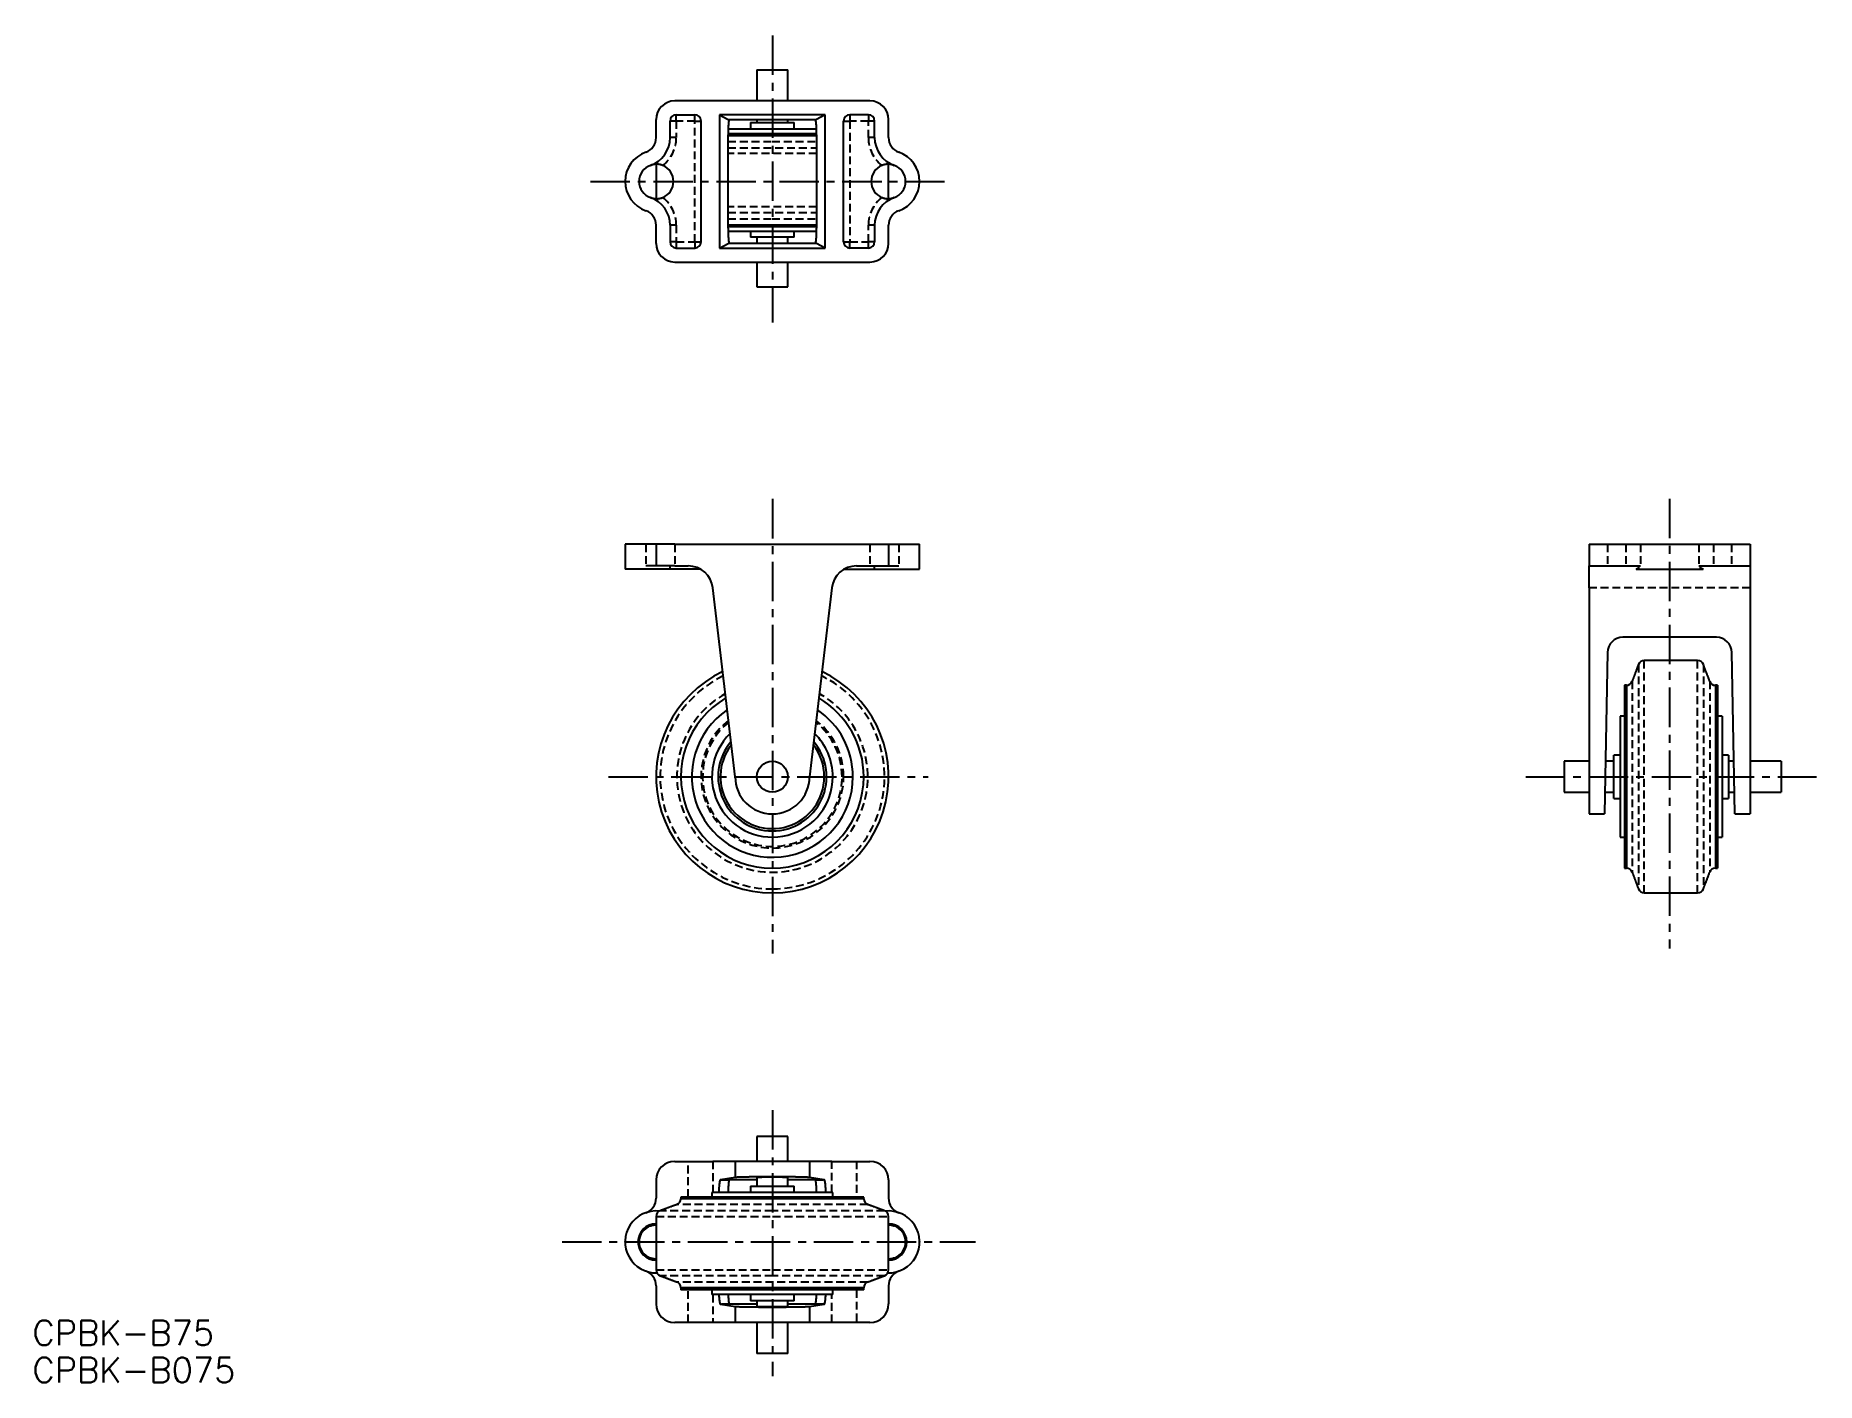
# Model space of a CAD drawing. Extents: x 21 to 308, y 43 to 260.
import ezdxf

# ---------------------------------------------------------------- set-up
doc = ezdxf.new("R2010")
doc.units = 0
doc.header["$PDSIZE"] = -1
doc.linetypes.add('CENTER', pattern=[10.16, 6.35, -1.27, 1.27, -1.27])
doc.linetypes.add('HIDDEN', pattern=[1.905, 1.27, -0.635])
doc.layers.get('0').update_dxf_attribs({"linetype": 'CONTINUOUS'})
doc.layers.add('CENTER', color=1, linetype='CENTER')
doc.styles.get("Standard").update_dxf_attribs({"font": 'txt', "bigfont": 'bigfont'})

msp = doc.modelspace()

# ---------------------------------------------------------------- texts
at = {"color": 7, "linetype": 'CONTINUOUS'}
for s, p in [('CPBK-B75', (20.46, 49.18)), ('CPBK-B075', (20.46, 43.18))]:
    msp.add_text(s, height=4, dxfattribs=at).set_placement(p)

# ---------------------------------------------------------------- linework, layer by layer
at = {"color": 7, "linetype": 'CONTINUOUS'}
for p, q in [((137.34, 254.94), (138.12, 254.94)), ((138.12, 254.94), (142.34, 254.94)), ((155.59, 249.94), (124.09, 249.94)), ((124.34, 247.69), (127.34, 247.69)), ((131.34, 247.69), (132.69, 246.94)), ((148.34, 247.69), (131.34, 247.69)), ((131.34, 247.69), (131.34, 226.19)), ((148.34, 247.69), (146.99, 246.94)), ((148.34, 226.19), (148.34, 247.69)), ((155.34, 247.69), (152.34, 247.69)), ((121.09, 244.01), (121.09, 246.94)), ((123.34, 244.01), (123.34, 246.69)), ((128.34, 227.19), (128.34, 246.69)), ((132.69, 246.94), (146.99, 246.94)), ((132.69, 244.69), (146.98, 244.69)), ((132.69, 229.4), (132.69, 244.48)), ((132.69, 244.34), (139.79, 244.34)), ((132.71, 245.44), (146.97, 245.44)), ((136.34, 246.44), (139.84, 246.44)), ((139.79, 244.34), (146.99, 244.34)), ((139.84, 246.44), (143.34, 246.44)), ((146.99, 244.48), (146.99, 229.4)), ((151.34, 227.19), (151.34, 246.69)), ((156.34, 244.01), (156.34, 246.69)), ((158.59, 244.01), (158.59, 246.94)), ((121.09, 226.94), (121.09, 229.87)), ((123.34, 229.87), (123.34, 227.19)), ((132.69, 229.96), (139.79, 229.96)), ((139.79, 229.96), (146.99, 229.96)), ((156.34, 229.87), (156.34, 227.19)), ((158.59, 226.94), (158.59, 229.87)), ((132.69, 229.69), (146.99, 229.69)), ((132.69, 228.94), (146.98, 228.94)), ((143.34, 227.94), (136.34, 227.94)), ((124.34, 226.19), (127.34, 226.19)), ((131.34, 226.19), (132.69, 226.94)), ((131.34, 226.19), (148.34, 226.19)), ((146.99, 226.94), (132.69, 226.94)), ((148.34, 226.19), (146.99, 226.94)), ((155.34, 226.19), (152.34, 226.19)), ((124.09, 223.94), (155.59, 223.94)), ((137.34, 219.94), (138.12, 219.94)), ((138.12, 219.94), (142.34, 219.94)), ((119.42, 178.4), (116.09, 178.4)), ((121.09, 178.4), (119.42, 178.4)), ((121.09, 178.4), (121.09, 174.9)), ((124.09, 178.4), (121.09, 178.4)), ((124.09, 178.4), (155.59, 178.4)), ((155.59, 178.4), (158.59, 178.4)), ((158.59, 178.4), (158.59, 174.9)), ((158.59, 178.4), (160.25, 178.4)), ((160.25, 178.4), (163.59, 178.4)), ((271.61, 178.4), (271.61, 174.9)), ((271.61, 178.4), (274.61, 178.4)), ((274.61, 178.4), (277.54, 178.4)), ((277.54, 178.4), (279.9, 178.4)), ((279.9, 178.4), (289.33, 178.4)), ((289.33, 178.4), (291.69, 178.4)), ((291.69, 178.4), (294.61, 178.4)), ((294.61, 178.4), (297.61, 178.4)), ((297.61, 178.4), (297.61, 174.9)), ((123.37, 174.4), (116.09, 174.4)), ((121.09, 174.9), (119.42, 174.9)), ((124.09, 174.9), (121.09, 174.9)), ((128.22, 174.4), (123.37, 174.4)), ((124.09, 174.9), (126.28, 174.9)), ((151.46, 174.4), (156.3, 174.4)), ((153.4, 174.9), (155.59, 174.9)), ((155.59, 174.9), (158.59, 174.9)), ((156.3, 174.4), (163.59, 174.4)), ((158.59, 174.9), (160.25, 174.9)), ((271.61, 174.9), (274.61, 174.9)), ((271.61, 171.37), (271.61, 174.9)), ((274.61, 174.9), (277.54, 174.9)), ((277.54, 174.9), (279.9, 174.9)), ((279.23, 174.4), (279.61, 174.4)), ((279.61, 174.4), (289.61, 174.4)), ((289.33, 174.9), (291.69, 174.9)), ((289.61, 174.4), (290, 174.4)), ((291.69, 174.9), (294.61, 174.9)), ((294.61, 174.9), (297.61, 174.9)), ((297.61, 174.9), (297.61, 171.37)), ((133.84, 140.9), (130.25, 171.37)), ((149.42, 171.37), (145.84, 140.9)), ((271.61, 171.37), (271.61, 140.9)), ((297.61, 171.37), (297.61, 140.9)), ((274.57, 160.94), (274.22, 140.9)), ((292.16, 163.4), (277.07, 163.4)), ((295.01, 140.9), (294.66, 160.94)), ((277.36, 155.65), (277.36, 140.9)), ((277.63, 155.65), (277.63, 126.15)), ((292.02, 155.65), (292.02, 126.15)), ((292.36, 155.65), (292.36, 140.9)), ((276.61, 150.65), (276.61, 140.9)), ((293.11, 150.65), (293.11, 140.9)), ((275.61, 137.4), (275.61, 144.4)), ((294.11, 144.4), (294.11, 137.4)), ((267.61, 143.4), (267.61, 138.4)), ((271.61, 140.9), (274.22, 140.9)), ((271.61, 140.9), (271.61, 134.9)), ((274.22, 140.9), (274.11, 134.9)), ((276.61, 140.9), (276.61, 131.15)), ((277.36, 140.9), (277.36, 126.15)), ((292.36, 140.9), (292.36, 126.15)), ((293.11, 140.9), (293.11, 131.15)), ((295.01, 140.9), (297.61, 140.9)), ((295.11, 134.9), (295.01, 140.9)), ((297.61, 140.9), (297.61, 134.9)), ((302.61, 143.4), (302.61, 138.4)), ((142.34, 82.84), (137.34, 82.84)), ((124.09, 78.84), (126.28, 78.84)), ((126.28, 78.84), (130.25, 78.84)), ((133.84, 78.84), (130.25, 78.84)), ((133.84, 78.84), (133.84, 76.23)), ((145.84, 78.84), (133.84, 78.84)), ((145.84, 78.84), (145.84, 76.23)), ((149.42, 78.84), (145.84, 78.84)), ((149.42, 78.84), (153.4, 78.84)), ((153.4, 78.84), (155.59, 78.84)), ((121.09, 75.84), (121.09, 72.91)), ((133.84, 76.23), (131.48, 75.88)), ((137.34, 75.84), (132.87, 75.84)), ((136.34, 74.84), (139.84, 74.84)), ((139.84, 74.84), (143.34, 74.84)), ((146.8, 75.84), (142.34, 75.84)), ((148.2, 75.88), (145.84, 76.23)), ((158.59, 75.84), (158.59, 72.91)), ((154.59, 73.09), (125.09, 73.09)), ((154.59, 72.82), (125.09, 72.82)), ((149.59, 73.84), (130.09, 73.84)), ((121.09, 58.77), (121.09, 55.84)), ((154.59, 58.44), (125.09, 58.44)), ((154.59, 58.09), (125.09, 58.09)), ((158.59, 58.77), (158.59, 55.84)), ((149.59, 57.34), (130.09, 57.34)), ((131.48, 55.79), (133.84, 55.44)), ((132.87, 55.84), (137.34, 55.84)), ((133.84, 55.44), (133.84, 52.84)), ((143.34, 56.34), (136.34, 56.34)), ((142.34, 55.84), (146.8, 55.84)), ((145.84, 55.44), (148.2, 55.79)), ((145.84, 55.44), (145.84, 52.84)), ((126.28, 52.84), (124.09, 52.84)), ((130.25, 52.84), (126.28, 52.84)), ((133.84, 52.84), (130.25, 52.84)), ((145.84, 52.84), (133.84, 52.84)), ((149.42, 52.84), (145.84, 52.84)), ((153.4, 52.84), (149.42, 52.84)), ((155.59, 52.84), (153.4, 52.84)), ((142.34, 47.84), (137.34, 47.84))]:
    msp.add_line(p, q, dxfattribs=at)
at = {"color": 3, "linetype": 'HIDDEN'}
for p, q in [((124.34, 246.69), (124.34, 247.69)), ((127.34, 246.69), (127.34, 247.69)), ((152.34, 247.69), (152.34, 246.69)), ((155.34, 247.69), (155.34, 246.69)), ((124.34, 246.69), (123.34, 246.69)), ((127.34, 246.69), (124.34, 246.69)), ((124.34, 246.69), (124.34, 244.01)), ((127.34, 227.19), (127.34, 246.69)), ((127.34, 246.69), (128.34, 246.69)), ((151.34, 246.69), (152.34, 246.69)), ((155.34, 246.69), (152.34, 246.69)), ((152.34, 246.69), (152.34, 227.19)), ((155.34, 244.01), (155.34, 246.69)), ((156.34, 246.69), (155.34, 246.69)), ((124.34, 244.01), (123.34, 244.01)), ((132.69, 243.41), (139.79, 243.41)), ((132.69, 242.39), (146.99, 242.39)), ((146.99, 241.46), (132.69, 241.46)), ((139.79, 243.41), (146.99, 243.41)), ((156.34, 244.01), (155.34, 244.01)), ((146.99, 232.84), (132.69, 232.84)), ((124.34, 229.87), (123.34, 229.87)), ((124.34, 229.87), (124.34, 227.19)), ((132.69, 231.91), (146.99, 231.91)), ((132.69, 230.89), (139.79, 230.89)), ((139.79, 230.89), (146.99, 230.89)), ((156.34, 229.87), (155.34, 229.87)), ((155.34, 227.19), (155.34, 229.87)), ((124.34, 227.19), (123.34, 227.19)), ((124.34, 227.19), (127.34, 227.19)), ((124.34, 227.19), (124.34, 226.19)), ((127.34, 227.19), (127.34, 226.19)), ((127.34, 227.19), (128.34, 227.19)), ((151.34, 227.19), (152.34, 227.19)), ((152.34, 227.19), (155.34, 227.19)), ((152.34, 226.19), (152.34, 227.19)), ((156.34, 227.19), (155.34, 227.19)), ((155.34, 226.19), (155.34, 227.19)), ((119.42, 178.4), (119.42, 174.9)), ((124.09, 178.4), (124.09, 174.9)), ((155.59, 178.4), (155.59, 174.9)), ((160.25, 178.4), (160.25, 174.9)), ((274.61, 178.4), (274.61, 174.9)), ((277.54, 178.4), (277.54, 174.9)), ((279.9, 178.4), (279.9, 174.9)), ((289.33, 178.4), (289.33, 174.9)), ((291.69, 178.4), (291.69, 174.9)), ((294.61, 178.4), (294.61, 174.9)), ((123.37, 174.4), (123.37, 174.9)), ((156.3, 174.4), (156.3, 174.9)), ((297.61, 171.37), (271.61, 171.37)), ((279.58, 159), (279.58, 122.8)), ((280.52, 122.15), (280.52, 159.65)), ((289.13, 122.15), (289.13, 159.65)), ((290.07, 159), (290.07, 122.8)), ((278.57, 156.3), (278.57, 125.5)), ((291.08, 156.3), (291.08, 125.5)), ((279.58, 122.8), (279.58, 122.8)), ((290.07, 122.8), (290.07, 122.8)), ((126.28, 73.09), (126.28, 78.84)), ((130.25, 78.84), (130.25, 73.84)), ((149.42, 73.84), (149.42, 78.84)), ((153.4, 78.84), (153.4, 73.09)), ((131.48, 75.88), (132.91, 75.88)), ((146.76, 75.88), (148.2, 75.88)), ((155.24, 71.88), (124.44, 71.88)), ((121.09, 69.94), (139.89, 69.94)), ((139.89, 70.87), (121.74, 70.87)), ((157.94, 70.87), (139.89, 70.87)), ((139.89, 69.94), (158.59, 69.94)), ((121.09, 61.32), (139.89, 61.32)), ((139.89, 60.38), (121.74, 60.38)), ((139.89, 61.32), (158.59, 61.32)), ((157.94, 60.38), (139.89, 60.38)), ((155.24, 59.37), (124.44, 59.37)), ((126.28, 52.84), (126.28, 58.09)), ((153.4, 58.09), (153.4, 52.84)), ((130.25, 57.34), (130.25, 52.84)), ((132.91, 55.79), (131.48, 55.79)), ((148.2, 55.79), (146.76, 55.79)), ((149.42, 52.84), (149.42, 57.34))]:
    msp.add_line(p, q, dxfattribs=at)
at = {"color": 7}
for points in [[(137.34, 254.94, 0), (137.34, 254.86, 0), (137.34, 254.78, 0), (137.34, 254.7, 0), (137.34, 254.62, 0), (137.34, 254.54, 0), (137.34, 254.46, 0), (137.34, 254.38, 0), (137.34, 254.31, 0), (137.34, 254.23, 0), (137.34, 254.15, 0), (137.34, 254.07, 0), (137.34, 253.99, 0), (137.34, 253.91, 0), (137.34, 253.83, 0), (137.34, 253.75, 0), (137.34, 253.67, 0), (137.34, 253.59, 0), (137.34, 253.51, 0), (137.34, 253.43, 0), (137.34, 253.35, 0), (137.34, 253.27, 0), (137.34, 253.19, 0), (137.34, 253.12, 0), (137.34, 253.04, 0), (137.34, 252.96, 0), (137.34, 252.88, 0), (137.34, 252.8, 0), (137.34, 252.72, 0), (137.34, 252.64, 0), (137.34, 252.56, 0), (137.34, 252.48, 0), (137.34, 252.4, 0), (137.34, 252.32, 0), (137.34, 252.24, 0), (137.34, 252.16, 0), (137.34, 252.08, 0), (137.34, 252, 0), (137.34, 251.93, 0), (137.34, 251.84, 0), (137.34, 251.77, 0), (137.34, 251.69, 0), (137.34, 251.61, 0), (137.34, 251.53, 0), (137.34, 251.45, 0), (137.34, 251.37, 0), (137.34, 251.29, 0), (137.34, 251.21, 0), (137.34, 251.13, 0), (137.34, 251.05, 0), (137.34, 250.97, 0), (137.34, 250.89, 0), (137.34, 250.81, 0), (137.34, 250.73, 0), (137.34, 250.66, 0), (137.34, 250.57, 0), (137.34, 250.5, 0), (137.34, 250.42, 0), (137.34, 250.34, 0), (137.34, 250.26, 0), (137.34, 250.18, 0), (137.34, 250.1, 0), (137.34, 250.02, 0), (137.34, 249.94, 0)], [(142.34, 249.94, 0), (142.34, 250.02, 0), (142.34, 250.1, 0), (142.34, 250.18, 0), (142.34, 250.26, 0), (142.34, 250.34, 0), (142.34, 250.42, 0), (142.34, 250.5, 0), (142.34, 250.57, 0), (142.34, 250.66, 0), (142.34, 250.73, 0), (142.34, 250.81, 0), (142.34, 250.89, 0), (142.34, 250.97, 0), (142.34, 251.05, 0), (142.34, 251.13, 0), (142.34, 251.21, 0), (142.34, 251.29, 0), (142.34, 251.37, 0), (142.34, 251.45, 0), (142.34, 251.53, 0), (142.34, 251.61, 0), (142.34, 251.69, 0), (142.34, 251.77, 0), (142.34, 251.84, 0), (142.34, 251.93, 0), (142.34, 252, 0), (142.34, 252.08, 0), (142.34, 252.16, 0), (142.34, 252.24, 0), (142.34, 252.32, 0), (142.34, 252.4, 0), (142.34, 252.48, 0), (142.34, 252.56, 0), (142.34, 252.64, 0), (142.34, 252.72, 0), (142.34, 252.8, 0), (142.34, 252.88, 0), (142.34, 252.96, 0), (142.34, 253.04, 0), (142.34, 253.12, 0), (142.34, 253.19, 0), (142.34, 253.27, 0), (142.34, 253.35, 0), (142.34, 253.43, 0), (142.34, 253.51, 0), (142.34, 253.59, 0), (142.34, 253.67, 0), (142.34, 253.75, 0), (142.34, 253.83, 0), (142.34, 253.91, 0), (142.34, 253.99, 0), (142.34, 254.07, 0), (142.34, 254.15, 0), (142.34, 254.23, 0), (142.34, 254.31, 0), (142.34, 254.38, 0), (142.34, 254.46, 0), (142.34, 254.54, 0), (142.34, 254.62, 0), (142.34, 254.7, 0), (142.34, 254.78, 0), (142.34, 254.86, 0), (142.34, 254.94, 0)], [(136.34, 246.44, 0), (136.34, 246.43, 0), (136.34, 246.41, 0), (136.34, 246.39, 0), (136.34, 246.38, 0), (136.34, 246.36, 0), (136.34, 246.34, 0), (136.34, 246.33, 0), (136.34, 246.31, 0), (136.34, 246.3, 0), (136.34, 246.28, 0), (136.34, 246.27, 0), (136.34, 246.25, 0), (136.34, 246.23, 0), (136.34, 246.22, 0), (136.34, 246.2, 0), (136.34, 246.19, 0), (136.34, 246.17, 0), (136.34, 246.16, 0), (136.34, 246.14, 0), (136.34, 246.12, 0), (136.34, 246.11, 0), (136.34, 246.09, 0), (136.34, 246.07, 0), (136.34, 246.06, 0), (136.34, 246.04, 0), (136.34, 246.03, 0), (136.34, 246.01, 0), (136.34, 246, 0), (136.34, 245.98, 0), (136.34, 245.96, 0), (136.34, 245.95, 0), (136.34, 245.93, 0), (136.34, 245.92, 0), (136.34, 245.9, 0), (136.34, 245.88, 0), (136.34, 245.87, 0), (136.34, 245.85, 0), (136.34, 245.84, 0), (136.34, 245.82, 0), (136.34, 245.81, 0), (136.34, 245.79, 0), (136.34, 245.77, 0), (136.34, 245.76, 0), (136.34, 245.74, 0), (136.34, 245.73, 0), (136.34, 245.71, 0), (136.34, 245.69, 0), (136.34, 245.68, 0), (136.34, 245.66, 0), (136.34, 245.65, 0), (136.34, 245.63, 0), (136.34, 245.62, 0), (136.34, 245.6, 0), (136.34, 245.58, 0), (136.34, 245.57, 0), (136.34, 245.55, 0), (136.34, 245.54, 0), (136.34, 245.52, 0), (136.34, 245.5, 0), (136.34, 245.49, 0), (136.34, 245.47, 0), (136.34, 245.46, 0), (136.34, 245.44, 0)], [(137.34, 246.94, 0), (137.34, 246.93, 0), (137.34, 246.93, 0), (137.34, 246.92, 0), (137.34, 246.91, 0), (137.34, 246.9, 0), (137.34, 246.89, 0), (137.34, 246.88, 0), (137.34, 246.88, 0), (137.34, 246.87, 0), (137.34, 246.86, 0), (137.34, 246.85, 0), (137.34, 246.84, 0), (137.34, 246.84, 0), (137.34, 246.83, 0), (137.34, 246.82, 0), (137.34, 246.81, 0), (137.34, 246.81, 0), (137.34, 246.8, 0), (137.34, 246.79, 0), (137.34, 246.78, 0), (137.34, 246.77, 0), (137.34, 246.77, 0), (137.34, 246.76, 0), (137.34, 246.75, 0), (137.34, 246.74, 0), (137.34, 246.73, 0), (137.34, 246.73, 0), (137.34, 246.72, 0), (137.34, 246.71, 0), (137.34, 246.7, 0), (137.34, 246.69, 0), (137.34, 246.69, 0), (137.34, 246.68, 0), (137.34, 246.67, 0), (137.34, 246.66, 0), (137.34, 246.66, 0), (137.34, 246.65, 0), (137.34, 246.64, 0), (137.34, 246.63, 0), (137.34, 246.62, 0), (137.34, 246.62, 0), (137.34, 246.61, 0), (137.34, 246.6, 0), (137.34, 246.59, 0), (137.34, 246.58, 0), (137.34, 246.57, 0), (137.34, 246.57, 0), (137.34, 246.56, 0), (137.34, 246.55, 0), (137.34, 246.54, 0), (137.34, 246.54, 0), (137.34, 246.53, 0), (137.34, 246.52, 0), (137.34, 246.51, 0), (137.34, 246.5, 0), (137.34, 246.5, 0), (137.34, 246.49, 0), (137.34, 246.48, 0), (137.34, 246.47, 0), (137.34, 246.46, 0), (137.34, 246.46, 0), (137.34, 246.45, 0), (137.34, 246.44, 0)], [(142.34, 246.44, 0), (142.34, 246.45, 0), (142.34, 246.46, 0), (142.34, 246.46, 0), (142.34, 246.47, 0), (142.34, 246.48, 0), (142.34, 246.49, 0), (142.34, 246.5, 0), (142.34, 246.5, 0), (142.34, 246.51, 0), (142.34, 246.52, 0), (142.34, 246.53, 0), (142.34, 246.54, 0), (142.34, 246.54, 0), (142.34, 246.55, 0), (142.34, 246.56, 0), (142.34, 246.57, 0), (142.34, 246.57, 0), (142.34, 246.58, 0), (142.34, 246.59, 0), (142.34, 246.6, 0), (142.34, 246.61, 0), (142.34, 246.62, 0), (142.34, 246.62, 0), (142.34, 246.63, 0), (142.34, 246.64, 0), (142.34, 246.65, 0), (142.34, 246.66, 0), (142.34, 246.66, 0), (142.34, 246.67, 0), (142.34, 246.68, 0), (142.34, 246.69, 0), (142.34, 246.69, 0), (142.34, 246.7, 0), (142.34, 246.71, 0), (142.34, 246.72, 0), (142.34, 246.73, 0), (142.34, 246.73, 0), (142.34, 246.74, 0), (142.34, 246.75, 0), (142.34, 246.76, 0), (142.34, 246.77, 0), (142.34, 246.77, 0), (142.34, 246.78, 0), (142.34, 246.79, 0), (142.34, 246.8, 0), (142.34, 246.81, 0), (142.34, 246.81, 0), (142.34, 246.82, 0), (142.34, 246.83, 0), (142.34, 246.84, 0), (142.34, 246.84, 0), (142.34, 246.85, 0), (142.34, 246.86, 0), (142.34, 246.87, 0), (142.34, 246.88, 0), (142.34, 246.88, 0), (142.34, 246.89, 0), (142.34, 246.9, 0), (142.34, 246.91, 0), (142.34, 246.92, 0), (142.34, 246.93, 0), (142.34, 246.93, 0), (142.34, 246.94, 0)], [(143.34, 245.44, 0), (143.34, 245.46, 0), (143.34, 245.47, 0), (143.34, 245.49, 0), (143.34, 245.5, 0), (143.34, 245.52, 0), (143.34, 245.54, 0), (143.34, 245.55, 0), (143.34, 245.57, 0), (143.34, 245.58, 0), (143.34, 245.6, 0), (143.34, 245.62, 0), (143.34, 245.63, 0), (143.34, 245.65, 0), (143.34, 245.66, 0), (143.34, 245.68, 0), (143.34, 245.69, 0), (143.34, 245.71, 0), (143.34, 245.73, 0), (143.34, 245.74, 0), (143.34, 245.76, 0), (143.34, 245.77, 0), (143.34, 245.79, 0), (143.34, 245.81, 0), (143.34, 245.82, 0), (143.34, 245.84, 0), (143.34, 245.85, 0), (143.34, 245.87, 0), (143.34, 245.88, 0), (143.34, 245.9, 0), (143.34, 245.92, 0), (143.34, 245.93, 0), (143.34, 245.95, 0), (143.34, 245.96, 0), (143.34, 245.98, 0), (143.34, 246, 0), (143.34, 246.01, 0), (143.34, 246.03, 0), (143.34, 246.04, 0), (143.34, 246.06, 0), (143.34, 246.07, 0), (143.34, 246.09, 0), (143.34, 246.11, 0), (143.34, 246.12, 0), (143.34, 246.14, 0), (143.34, 246.16, 0), (143.34, 246.17, 0), (143.34, 246.19, 0), (143.34, 246.2, 0), (143.34, 246.22, 0), (143.34, 246.23, 0), (143.34, 246.25, 0), (143.34, 246.27, 0), (143.34, 246.28, 0), (143.34, 246.3, 0), (143.34, 246.31, 0), (143.34, 246.33, 0), (143.34, 246.34, 0), (143.34, 246.36, 0), (143.34, 246.38, 0), (143.34, 246.39, 0), (143.34, 246.41, 0), (143.34, 246.43, 0), (143.34, 246.44, 0)], [(122.18, 239.52, 0), (122.17, 239.52, 0), (122.17, 239.53, 0), (122.16, 239.53, 0), (122.16, 239.53, 0), (122.15, 239.53, 0), (122.15, 239.53, 0), (122.14, 239.54, 0), (122.14, 239.54, 0), (122.13, 239.54, 0), (122.13, 239.54, 0), (122.12, 239.54, 0), (122.12, 239.55, 0), (122.11, 239.55, 0), (122.11, 239.55, 0), (122.1, 239.55, 0), (122.1, 239.56, 0), (122.09, 239.56, 0), (122.09, 239.56, 0), (122.08, 239.56, 0), (122.08, 239.56, 0), (122.07, 239.56, 0), (122.07, 239.57, 0), (122.06, 239.57, 0), (122.06, 239.57, 0), (122.05, 239.57, 0), (122.05, 239.57, 0), (122.04, 239.58, 0), (122.03, 239.58, 0), (122.03, 239.58, 0), (122.02, 239.58, 0), (122.02, 239.58, 0), (122.01, 239.59, 0), (122.01, 239.59, 0), (122, 239.59, 0), (122, 239.59, 0), (121.99, 239.59, 0), (121.99, 239.59, 0), (121.98, 239.6, 0), (121.98, 239.6, 0), (121.97, 239.6, 0), (121.97, 239.6, 0), (121.96, 239.6, 0), (121.95, 239.6, 0), (121.95, 239.61, 0), (121.94, 239.61, 0), (121.94, 239.61, 0), (121.93, 239.61, 0), (121.93, 239.61, 0), (121.92, 239.61, 0), (121.92, 239.62, 0), (121.91, 239.62, 0), (121.91, 239.62, 0), (121.9, 239.62, 0), (121.9, 239.62, 0), (121.89, 239.62, 0), (121.89, 239.62, 0), (121.88, 239.63, 0), (121.88, 239.63, 0), (121.87, 239.63, 0), (121.87, 239.63, 0), (121.86, 239.63, 0), (121.86, 239.63, 0), (121.85, 239.63, 0), (121.84, 239.64, 0), (121.84, 239.64, 0), (121.83, 239.64, 0), (121.83, 239.64, 0), (121.82, 239.64, 0), (121.82, 239.64, 0), (121.81, 239.65, 0), (121.81, 239.65, 0), (121.8, 239.65, 0), (121.8, 239.65, 0), (121.79, 239.65, 0), (121.79, 239.65, 0), (121.78, 239.65, 0), (121.78, 239.65, 0), (121.77, 239.66, 0), (121.77, 239.66, 0), (121.76, 239.66, 0), (121.75, 239.66, 0), (121.75, 239.66, 0), (121.75, 239.66, 0), (121.74, 239.66, 0), (121.73, 239.66, 0), (121.73, 239.66, 0), (121.72, 239.67, 0), (121.72, 239.67, 0), (121.71, 239.67, 0), (121.71, 239.67, 0), (121.7, 239.67, 0), (121.7, 239.67, 0), (121.69, 239.67, 0), (121.69, 239.67, 0), (121.68, 239.67, 0), (121.68, 239.68, 0), (121.67, 239.68, 0), (121.67, 239.68, 0), (121.66, 239.68, 0), (121.66, 239.68, 0), (121.65, 239.68, 0), (121.65, 239.68, 0), (121.64, 239.68, 0), (121.64, 239.68, 0), (121.63, 239.68, 0), (121.62, 239.69, 0), (121.62, 239.69, 0), (121.61, 239.69, 0), (121.61, 239.69, 0), (121.6, 239.69, 0), (121.6, 239.69, 0), (121.59, 239.69, 0), (121.59, 239.69, 0), (121.58, 239.69, 0), (121.58, 239.69, 0), (121.57, 239.69, 0), (121.57, 239.69, 0), (121.56, 239.69, 0), (121.56, 239.7, 0), (121.55, 239.7, 0), (121.55, 239.7, 0), (121.54, 239.7, 0), (121.54, 239.7, 0), (121.53, 239.7, 0), (121.53, 239.7, 0), (121.52, 239.7, 0), (121.52, 239.7, 0), (121.51, 239.7, 0), (121.51, 239.7, 0), (121.5, 239.7, 0), (121.5, 239.7, 0), (121.49, 239.71, 0), (121.49, 239.71, 0), (121.48, 239.71, 0), (121.48, 239.71, 0), (121.47, 239.71, 0), (121.47, 239.71, 0), (121.46, 239.71, 0), (121.46, 239.71, 0), (121.45, 239.71, 0), (121.45, 239.71, 0), (121.44, 239.71, 0), (121.44, 239.71, 0), (121.43, 239.71, 0), (121.42, 239.71, 0), (121.42, 239.71, 0), (121.42, 239.71, 0), (121.41, 239.71, 0), (121.41, 239.71, 0), (121.4, 239.71, 0), (121.39, 239.72, 0), (121.39, 239.72, 0), (121.39, 239.72, 0), (121.38, 239.72, 0), (121.38, 239.72, 0), (121.37, 239.72, 0), (121.36, 239.72, 0), (121.36, 239.72, 0), (121.36, 239.72, 0), (121.35, 239.72, 0), (121.34, 239.72, 0), (121.34, 239.72, 0), (121.33, 239.72, 0), (121.33, 239.72, 0), (121.33, 239.72, 0), (121.32, 239.72, 0), (121.31, 239.72, 0), (121.31, 239.72, 0), (121.31, 239.72, 0), (121.3, 239.72, 0), (121.3, 239.72, 0), (121.29, 239.72, 0), (121.28, 239.72, 0), (121.28, 239.72, 0), (121.28, 239.72, 0), (121.27, 239.72, 0), (121.27, 239.72, 0), (121.26, 239.72, 0), (121.25, 239.72, 0), (121.25, 239.72, 0), (121.25, 239.72, 0), (121.24, 239.72, 0), (121.24, 239.72, 0), (121.23, 239.72, 0), (121.23, 239.72, 0), (121.22, 239.72, 0), (121.22, 239.72, 0), (121.21, 239.72, 0), (121.21, 239.72, 0), (121.2, 239.72, 0), (121.2, 239.72, 0), (121.19, 239.72, 0), (121.19, 239.72, 0), (121.18, 239.72, 0), (121.18, 239.72, 0), (121.17, 239.72, 0), (121.17, 239.72, 0), (121.16, 239.72, 0), (121.16, 239.72, 0), (121.15, 239.72, 0), (121.15, 239.72, 0), (121.14, 239.72, 0), (121.14, 239.72, 0), (121.13, 239.72, 0), (121.13, 239.72, 0), (121.12, 239.72, 0), (121.12, 239.72, 0), (121.11, 239.72, 0), (121.11, 239.72, 0), (121.11, 239.72, 0), (121.1, 239.72, 0), (121.09, 239.72, 0), (121.09, 239.72, 0), (121.08, 239.72, 0), (121.08, 239.72, 0), (121.08, 239.72, 0), (121.07, 239.72, 0), (121.07, 239.72, 0), (121.06, 239.72, 0), (121.06, 239.72, 0), (121.05, 239.72, 0), (121.05, 239.72, 0), (121.04, 239.72, 0), (121.04, 239.72, 0), (121.03, 239.72, 0), (121.03, 239.72, 0), (121.02, 239.72, 0), (121.02, 239.72, 0), (121.01, 239.72, 0), (121.01, 239.72, 0), (121, 239.72, 0), (121, 239.72, 0), (121, 239.72, 0), (120.99, 239.72, 0), (120.98, 239.72, 0), (120.98, 239.72, 0), (120.98, 239.72, 0), (120.97, 239.72, 0), (120.97, 239.72, 0), (120.96, 239.72, 0), (120.96, 239.72, 0), (120.95, 239.72, 0), (120.95, 239.72, 0), (120.94, 239.71, 0), (120.94, 239.71, 0), (120.93, 239.71, 0), (120.93, 239.71, 0), (120.92, 239.71, 0), (120.92, 239.71, 0), (120.92, 239.71, 0), (120.91, 239.71, 0), (120.91, 239.71, 0), (120.9, 239.71, 0), (120.9, 239.71, 0), (120.89, 239.71, 0), (120.89, 239.71, 0), (120.88, 239.71, 0), (120.88, 239.71, 0), (120.87, 239.71, 0), (120.87, 239.71, 0), (120.86, 239.71, 0), (120.86, 239.71, 0), (120.86, 239.71, 0), (120.85, 239.71, 0), (120.85, 239.7, 0), (120.84, 239.7, 0), (120.84, 239.7, 0), (120.83, 239.7, 0), (120.83, 239.7, 0), (120.82, 239.7, 0), (120.82, 239.7, 0), (120.81, 239.7, 0), (120.81, 239.7, 0), (120.8, 239.7, 0), (120.8, 239.7, 0), (120.8, 239.7, 0), (120.79, 239.7, 0), (120.79, 239.7, 0), (120.78, 239.69, 0), (120.78, 239.69, 0), (120.77, 239.69, 0), (120.77, 239.69, 0), (120.76, 239.69, 0), (120.76, 239.69, 0), (120.75, 239.69, 0), (120.75, 239.69, 0), (120.75, 239.69, 0), (120.74, 239.69, 0), (120.74, 239.69, 0), (120.73, 239.69, 0), (120.73, 239.69, 0), (120.72, 239.69, 0), (120.72, 239.69, 0), (120.71, 239.68, 0), (120.71, 239.68, 0), (120.7, 239.68, 0), (120.7, 239.68, 0), (120.69, 239.68, 0), (120.69, 239.68, 0), (120.69, 239.68, 0), (120.68, 239.68, 0), (120.68, 239.68, 0), (120.67, 239.68, 0), (120.67, 239.68, 0), (120.66, 239.68, 0), (120.66, 239.67, 0), (120.66, 239.67, 0), (120.65, 239.67, 0), (120.65, 239.67, 0), (120.64, 239.67, 0), (120.64, 239.67, 0), (120.63, 239.67, 0), (120.63, 239.67, 0), (120.62, 239.67, 0), (120.62, 239.67, 0), (120.61, 239.66, 0), (120.61, 239.66, 0), (120.61, 239.66, 0), (120.6, 239.66, 0), (120.6, 239.66, 0), (120.59, 239.66, 0), (120.59, 239.66, 0), (120.58, 239.66, 0), (120.58, 239.66, 0), (120.58, 239.66, 0), (120.57, 239.66, 0), (120.57, 239.65, 0), (120.56, 239.65, 0), (120.56, 239.65, 0), (120.55, 239.65, 0), (120.55, 239.65, 0), (120.54, 239.65, 0), (120.54, 239.65, 0), (120.53, 239.65, 0), (120.53, 239.65, 0), (120.53, 239.65, 0), (120.52, 239.64, 0), (120.52, 239.64, 0), (120.51, 239.64, 0), (120.51, 239.64, 0), (120.5, 239.64, 0), (120.5, 239.64, 0), (120.5, 239.64, 0), (120.49, 239.64, 0), (120.49, 239.63, 0), (120.48, 239.63, 0), (120.48, 239.63, 0), (120.47, 239.63, 0), (120.47, 239.63, 0), (120.47, 239.63, 0), (120.46, 239.63, 0), (120.46, 239.63, 0), (120.45, 239.62, 0), (120.45, 239.62, 0), (120.44, 239.62, 0), (120.44, 239.62, 0), (120.44, 239.62, 0), (120.43, 239.62, 0), (120.43, 239.62, 0), (120.42, 239.62, 0), (120.42, 239.62, 0), (120.41, 239.61, 0), (120.41, 239.61, 0), (120.4, 239.61, 0), (120.4, 239.61, 0), (120.4, 239.61, 0), (120.39, 239.61, 0), (120.39, 239.61, 0), (120.38, 239.6, 0), (120.38, 239.6, 0), (120.37, 239.6, 0), (120.37, 239.6, 0), (120.36, 239.6, 0), (120.36, 239.6, 0), (120.36, 239.6, 0), (120.35, 239.6, 0), (120.35, 239.59, 0), (120.34, 239.59, 0), (120.34, 239.59, 0), (120.33, 239.59, 0), (120.33, 239.59, 0), (120.33, 239.59, 0), (120.32, 239.59, 0), (120.32, 239.58, 0), (120.31, 239.58, 0), (120.31, 239.58, 0), (120.3, 239.58, 0), (120.3, 239.58, 0), (120.3, 239.58, 0), (120.29, 239.57, 0), (120.29, 239.57, 0), (120.28, 239.57, 0), (120.28, 239.57, 0), (120.27, 239.57, 0), (120.27, 239.57, 0), (120.26, 239.57, 0), (120.26, 239.56, 0), (120.25, 239.56, 0), (120.25, 239.56, 0), (120.25, 239.56, 0), (120.24, 239.56, 0), (120.24, 239.56, 0), (120.23, 239.56, 0), (120.23, 239.55, 0), (120.22, 239.55, 0), (120.22, 239.55, 0), (120.21, 239.55, 0), (120.21, 239.55, 0), (120.2, 239.54, 0), (120.2, 239.54, 0), (120.19, 239.54, 0), (120.19, 239.54, 0), (120.18, 239.54, 0), (120.18, 239.53, 0), (120.17, 239.53, 0)], [(121.09, 239.72, 0), (121.09, 239.63, 0), (121.09, 239.54, 0), (121.09, 239.45, 0), (121.09, 239.36, 0), (121.09, 239.28, 0), (121.09, 239.19, 0), (121.09, 239.1, 0), (121.09, 239.01, 0), (121.09, 238.92, 0), (121.09, 238.83, 0), (121.09, 238.75, 0), (121.09, 238.66, 0), (121.09, 238.57, 0), (121.09, 238.48, 0), (121.09, 238.39, 0), (121.09, 238.31, 0), (121.09, 238.22, 0), (121.09, 238.13, 0), (121.09, 238.04, 0), (121.09, 237.95, 0), (121.09, 237.87, 0), (121.09, 237.78, 0), (121.09, 237.69, 0), (121.09, 237.6, 0), (121.09, 237.51, 0), (121.09, 237.43, 0), (121.09, 237.34, 0), (121.09, 237.25, 0), (121.09, 237.16, 0), (121.09, 237.07, 0), (121.09, 236.98, 0), (121.09, 236.9, 0), (121.09, 236.81, 0), (121.09, 236.72, 0), (121.09, 236.63, 0), (121.09, 236.54, 0), (121.09, 236.46, 0), (121.09, 236.37, 0), (121.09, 236.28, 0), (121.09, 236.19, 0), (121.09, 236.1, 0), (121.09, 236.01, 0), (121.09, 235.93, 0), (121.09, 235.84, 0), (121.09, 235.75, 0), (121.09, 235.66, 0), (121.09, 235.57, 0), (121.09, 235.49, 0), (121.09, 235.4, 0), (121.09, 235.31, 0), (121.09, 235.22, 0), (121.09, 235.13, 0), (121.09, 235.05, 0), (121.09, 234.96, 0), (121.09, 234.87, 0), (121.09, 234.78, 0), (121.09, 234.69, 0), (121.09, 234.6, 0), (121.09, 234.52, 0), (121.09, 234.43, 0), (121.09, 234.34, 0), (121.09, 234.25, 0), (121.09, 234.16, 0)], [(159.5, 239.53, 0), (159.5, 239.53, 0), (159.49, 239.54, 0), (159.49, 239.54, 0), (159.48, 239.54, 0), (159.48, 239.54, 0), (159.47, 239.54, 0), (159.47, 239.55, 0), (159.46, 239.55, 0), (159.46, 239.55, 0), (159.45, 239.55, 0), (159.44, 239.56, 0), (159.44, 239.56, 0), (159.44, 239.56, 0), (159.43, 239.56, 0), (159.43, 239.56, 0), (159.42, 239.56, 0), (159.41, 239.56, 0), (159.41, 239.57, 0), (159.41, 239.57, 0), (159.4, 239.57, 0), (159.4, 239.57, 0), (159.39, 239.57, 0), (159.39, 239.57, 0), (159.38, 239.58, 0), (159.38, 239.58, 0), (159.37, 239.58, 0), (159.37, 239.58, 0), (159.36, 239.58, 0), (159.36, 239.59, 0), (159.35, 239.59, 0), (159.35, 239.59, 0), (159.34, 239.59, 0), (159.34, 239.59, 0), (159.33, 239.59, 0), (159.33, 239.59, 0), (159.32, 239.6, 0), (159.32, 239.6, 0), (159.31, 239.6, 0), (159.31, 239.6, 0), (159.31, 239.6, 0), (159.3, 239.6, 0), (159.3, 239.6, 0), (159.29, 239.61, 0), (159.29, 239.61, 0), (159.28, 239.61, 0), (159.28, 239.61, 0), (159.27, 239.61, 0), (159.27, 239.61, 0), (159.26, 239.61, 0), (159.26, 239.62, 0), (159.25, 239.62, 0), (159.25, 239.62, 0), (159.24, 239.62, 0), (159.24, 239.62, 0), (159.24, 239.62, 0), (159.23, 239.62, 0), (159.22, 239.62, 0), (159.22, 239.63, 0), (159.22, 239.63, 0), (159.21, 239.63, 0), (159.21, 239.63, 0), (159.2, 239.63, 0), (159.2, 239.63, 0), (159.19, 239.63, 0), (159.19, 239.63, 0), (159.18, 239.64, 0), (159.18, 239.64, 0), (159.17, 239.64, 0), (159.17, 239.64, 0), (159.16, 239.64, 0), (159.16, 239.64, 0), (159.15, 239.64, 0), (159.15, 239.65, 0), (159.15, 239.65, 0), (159.14, 239.65, 0), (159.13, 239.65, 0), (159.13, 239.65, 0), (159.13, 239.65, 0), (159.12, 239.65, 0), (159.12, 239.65, 0), (159.11, 239.65, 0), (159.11, 239.66, 0), (159.1, 239.66, 0), (159.1, 239.66, 0), (159.09, 239.66, 0), (159.09, 239.66, 0), (159.08, 239.66, 0), (159.08, 239.66, 0), (159.07, 239.66, 0), (159.07, 239.66, 0), (159.06, 239.66, 0), (159.06, 239.67, 0), (159.05, 239.67, 0), (159.05, 239.67, 0), (159.04, 239.67, 0), (159.04, 239.67, 0), (159.03, 239.67, 0), (159.03, 239.67, 0), (159.03, 239.67, 0), (159.02, 239.67, 0), (159.01, 239.68, 0), (159.01, 239.68, 0), (159, 239.68, 0), (159, 239.68, 0), (159, 239.68, 0), (158.99, 239.68, 0), (158.99, 239.68, 0), (158.98, 239.68, 0), (158.98, 239.68, 0), (158.97, 239.68, 0), (158.97, 239.68, 0), (158.96, 239.69, 0), (158.96, 239.69, 0), (158.95, 239.69, 0), (158.95, 239.69, 0), (158.94, 239.69, 0), (158.94, 239.69, 0), (158.93, 239.69, 0), (158.93, 239.69, 0), (158.92, 239.69, 0), (158.92, 239.69, 0), (158.91, 239.69, 0), (158.91, 239.69, 0), (158.9, 239.69, 0), (158.9, 239.69, 0), (158.89, 239.7, 0), (158.89, 239.7, 0), (158.88, 239.7, 0), (158.88, 239.7, 0), (158.87, 239.7, 0), (158.87, 239.7, 0), (158.86, 239.7, 0), (158.86, 239.7, 0), (158.85, 239.7, 0), (158.85, 239.7, 0), (158.84, 239.7, 0), (158.84, 239.7, 0), (158.83, 239.7, 0), (158.83, 239.7, 0), (158.82, 239.71, 0), (158.82, 239.71, 0), (158.81, 239.71, 0), (158.81, 239.71, 0), (158.8, 239.71, 0), (158.8, 239.71, 0), (158.79, 239.71, 0), (158.79, 239.71, 0), (158.78, 239.71, 0), (158.78, 239.71, 0), (158.77, 239.71, 0), (158.77, 239.71, 0), (158.76, 239.71, 0), (158.76, 239.71, 0), (158.75, 239.71, 0), (158.75, 239.71, 0), (158.74, 239.71, 0), (158.74, 239.71, 0), (158.73, 239.71, 0), (158.73, 239.72, 0), (158.72, 239.72, 0), (158.72, 239.72, 0), (158.71, 239.72, 0), (158.71, 239.72, 0), (158.7, 239.72, 0), (158.7, 239.72, 0), (158.69, 239.72, 0), (158.69, 239.72, 0), (158.68, 239.72, 0), (158.68, 239.72, 0), (158.67, 239.72, 0), (158.67, 239.72, 0), (158.66, 239.72, 0), (158.66, 239.72, 0), (158.65, 239.72, 0), (158.65, 239.72, 0), (158.64, 239.72, 0), (158.63, 239.72, 0), (158.63, 239.72, 0), (158.62, 239.72, 0), (158.62, 239.72, 0), (158.62, 239.72, 0), (158.61, 239.72, 0), (158.6, 239.72, 0), (158.6, 239.72, 0), (158.59, 239.72, 0), (158.59, 239.72, 0), (158.58, 239.72, 0), (158.58, 239.72, 0), (158.57, 239.72, 0), (158.57, 239.72, 0), (158.56, 239.72, 0), (158.56, 239.72, 0), (158.55, 239.72, 0), (158.55, 239.72, 0), (158.54, 239.72, 0), (158.54, 239.72, 0), (158.53, 239.72, 0), (158.53, 239.72, 0), (158.52, 239.72, 0), (158.51, 239.72, 0), (158.51, 239.72, 0), (158.5, 239.72, 0), (158.5, 239.72, 0), (158.49, 239.72, 0), (158.49, 239.72, 0), (158.48, 239.72, 0), (158.48, 239.72, 0), (158.47, 239.72, 0), (158.47, 239.72, 0), (158.46, 239.72, 0), (158.46, 239.72, 0), (158.45, 239.72, 0), (158.45, 239.72, 0), (158.44, 239.72, 0), (158.44, 239.72, 0), (158.43, 239.72, 0), (158.43, 239.72, 0), (158.42, 239.72, 0), (158.41, 239.72, 0), (158.41, 239.72, 0), (158.4, 239.72, 0), (158.4, 239.72, 0), (158.39, 239.72, 0), (158.39, 239.72, 0), (158.38, 239.72, 0), (158.38, 239.72, 0), (158.37, 239.72, 0), (158.37, 239.72, 0), (158.36, 239.72, 0), (158.36, 239.72, 0), (158.35, 239.72, 0), (158.34, 239.72, 0), (158.34, 239.72, 0), (158.33, 239.72, 0), (158.33, 239.72, 0), (158.32, 239.72, 0), (158.32, 239.72, 0), (158.31, 239.72, 0), (158.31, 239.72, 0), (158.3, 239.72, 0), (158.3, 239.72, 0), (158.29, 239.72, 0), (158.28, 239.72, 0), (158.28, 239.71, 0), (158.27, 239.71, 0), (158.27, 239.71, 0), (158.26, 239.71, 0), (158.26, 239.71, 0), (158.25, 239.71, 0), (158.25, 239.71, 0), (158.24, 239.71, 0), (158.24, 239.71, 0), (158.23, 239.71, 0), (158.22, 239.71, 0), (158.22, 239.71, 0), (158.21, 239.71, 0), (158.21, 239.71, 0), (158.2, 239.71, 0), (158.2, 239.71, 0), (158.19, 239.71, 0), (158.19, 239.71, 0), (158.18, 239.7, 0), (158.18, 239.7, 0), (158.17, 239.7, 0), (158.16, 239.7, 0), (158.16, 239.7, 0), (158.15, 239.7, 0), (158.15, 239.7, 0), (158.14, 239.7, 0), (158.14, 239.7, 0), (158.13, 239.7, 0), (158.12, 239.7, 0), (158.12, 239.7, 0), (158.11, 239.69, 0), (158.11, 239.69, 0), (158.1, 239.69, 0), (158.1, 239.69, 0), (158.09, 239.69, 0), (158.09, 239.69, 0), (158.08, 239.69, 0), (158.07, 239.69, 0), (158.07, 239.69, 0), (158.06, 239.69, 0), (158.06, 239.69, 0), (158.05, 239.69, 0), (158.05, 239.68, 0), (158.04, 239.68, 0), (158.04, 239.68, 0), (158.03, 239.68, 0), (158.03, 239.68, 0), (158.02, 239.68, 0), (158.01, 239.68, 0), (158.01, 239.68, 0), (158, 239.68, 0), (158, 239.68, 0), (157.99, 239.67, 0), (157.99, 239.67, 0), (157.98, 239.67, 0), (157.97, 239.67, 0), (157.97, 239.67, 0), (157.96, 239.67, 0), (157.96, 239.67, 0), (157.95, 239.66, 0), (157.94, 239.66, 0), (157.94, 239.66, 0), (157.93, 239.66, 0), (157.93, 239.66, 0), (157.92, 239.66, 0), (157.92, 239.66, 0), (157.91, 239.66, 0), (157.91, 239.66, 0), (157.9, 239.65, 0), (157.89, 239.65, 0), (157.89, 239.65, 0), (157.88, 239.65, 0), (157.88, 239.65, 0), (157.87, 239.65, 0), (157.87, 239.65, 0), (157.86, 239.64, 0), (157.85, 239.64, 0), (157.85, 239.64, 0), (157.84, 239.64, 0), (157.84, 239.64, 0), (157.83, 239.64, 0), (157.83, 239.63, 0), (157.82, 239.63, 0), (157.81, 239.63, 0), (157.81, 239.63, 0), (157.8, 239.63, 0), (157.8, 239.63, 0), (157.79, 239.63, 0), (157.79, 239.62, 0), (157.78, 239.62, 0), (157.78, 239.62, 0), (157.77, 239.62, 0), (157.76, 239.62, 0), (157.76, 239.62, 0), (157.75, 239.61, 0), (157.75, 239.61, 0), (157.74, 239.61, 0), (157.74, 239.61, 0), (157.73, 239.61, 0), (157.72, 239.6, 0), (157.72, 239.6, 0), (157.71, 239.6, 0), (157.71, 239.6, 0), (157.7, 239.6, 0), (157.69, 239.59, 0), (157.69, 239.59, 0), (157.68, 239.59, 0), (157.68, 239.59, 0), (157.67, 239.59, 0), (157.67, 239.59, 0), (157.66, 239.58, 0), (157.66, 239.58, 0), (157.65, 239.58, 0), (157.64, 239.58, 0), (157.64, 239.57, 0), (157.63, 239.57, 0), (157.63, 239.57, 0), (157.62, 239.57, 0), (157.62, 239.57, 0), (157.61, 239.56, 0), (157.6, 239.56, 0), (157.6, 239.56, 0), (157.59, 239.56, 0), (157.59, 239.56, 0), (157.58, 239.55, 0), (157.58, 239.55, 0), (157.57, 239.55, 0), (157.56, 239.55, 0), (157.56, 239.54, 0), (157.55, 239.54, 0), (157.55, 239.54, 0), (157.54, 239.54, 0), (157.54, 239.54, 0), (157.53, 239.53, 0), (157.53, 239.53, 0), (157.52, 239.53, 0), (157.51, 239.53, 0), (157.51, 239.53, 0), (157.5, 239.52, 0), (157.5, 239.52, 0)], [(158.59, 234.16, 0), (158.59, 234.25, 0), (158.59, 234.34, 0), (158.59, 234.42, 0), (158.59, 234.51, 0), (158.59, 234.6, 0), (158.59, 234.69, 0), (158.59, 234.78, 0), (158.59, 234.86, 0), (158.59, 234.95, 0), (158.59, 235.04, 0), (158.59, 235.13, 0), (158.59, 235.22, 0), (158.59, 235.31, 0), (158.59, 235.39, 0), (158.59, 235.48, 0), (158.59, 235.57, 0), (158.59, 235.66, 0), (158.59, 235.75, 0), (158.59, 235.83, 0), (158.59, 235.92, 0), (158.59, 236.01, 0), (158.59, 236.1, 0), (158.59, 236.19, 0), (158.59, 236.28, 0), (158.59, 236.36, 0), (158.59, 236.45, 0), (158.59, 236.54, 0), (158.59, 236.63, 0), (158.59, 236.72, 0), (158.59, 236.81, 0), (158.59, 236.89, 0), (158.59, 236.98, 0), (158.59, 237.07, 0), (158.59, 237.16, 0), (158.59, 237.25, 0), (158.59, 237.33, 0), (158.59, 237.42, 0), (158.59, 237.51, 0), (158.59, 237.6, 0), (158.59, 237.69, 0), (158.59, 237.78, 0), (158.59, 237.86, 0), (158.59, 237.95, 0), (158.59, 238.04, 0), (158.59, 238.13, 0), (158.59, 238.22, 0), (158.59, 238.31, 0), (158.59, 238.39, 0), (158.59, 238.48, 0), (158.59, 238.57, 0), (158.59, 238.66, 0), (158.59, 238.75, 0), (158.59, 238.83, 0), (158.59, 238.92, 0), (158.59, 239.01, 0), (158.59, 239.1, 0), (158.59, 239.19, 0), (158.59, 239.28, 0), (158.59, 239.36, 0), (158.59, 239.45, 0), (158.59, 239.54, 0), (158.59, 239.63, 0), (158.59, 239.72, 0)], [(120.17, 234.35, 0), (120.18, 234.34, 0), (120.19, 234.34, 0), (120.19, 234.34, 0), (120.2, 234.34, 0), (120.21, 234.33, 0), (120.22, 234.33, 0), (120.22, 234.33, 0), (120.23, 234.33, 0), (120.24, 234.32, 0), (120.24, 234.32, 0), (120.25, 234.32, 0), (120.26, 234.32, 0), (120.26, 234.31, 0), (120.27, 234.31, 0), (120.28, 234.31, 0), (120.28, 234.31, 0), (120.29, 234.31, 0), (120.3, 234.3, 0), (120.3, 234.3, 0), (120.31, 234.3, 0), (120.31, 234.3, 0), (120.32, 234.29, 0), (120.33, 234.29, 0), (120.33, 234.29, 0), (120.34, 234.29, 0), (120.34, 234.29, 0), (120.35, 234.28, 0), (120.36, 234.28, 0), (120.36, 234.28, 0), (120.37, 234.28, 0), (120.38, 234.28, 0), (120.38, 234.28, 0), (120.39, 234.27, 0), (120.39, 234.27, 0), (120.4, 234.27, 0), (120.41, 234.27, 0), (120.41, 234.27, 0), (120.42, 234.26, 0), (120.43, 234.26, 0), (120.43, 234.26, 0), (120.44, 234.26, 0), (120.45, 234.26, 0), (120.45, 234.25, 0), (120.46, 234.25, 0), (120.46, 234.25, 0), (120.47, 234.25, 0), (120.48, 234.25, 0), (120.48, 234.25, 0), (120.49, 234.25, 0), (120.5, 234.24, 0), (120.5, 234.24, 0), (120.51, 234.24, 0), (120.52, 234.24, 0), (120.52, 234.24, 0), (120.53, 234.24, 0), (120.53, 234.23, 0), (120.54, 234.23, 0), (120.55, 234.23, 0), (120.55, 234.23, 0), (120.56, 234.23, 0), (120.57, 234.23, 0), (120.57, 234.22, 0), (120.58, 234.22, 0), (120.58, 234.22, 0), (120.59, 234.22, 0), (120.6, 234.22, 0), (120.61, 234.22, 0), (120.61, 234.22, 0), (120.62, 234.22, 0), (120.62, 234.21, 0), (120.63, 234.21, 0), (120.64, 234.21, 0), (120.64, 234.21, 0), (120.65, 234.21, 0), (120.66, 234.21, 0), (120.66, 234.21, 0), (120.67, 234.2, 0), (120.68, 234.2, 0), (120.68, 234.2, 0), (120.69, 234.2, 0), (120.69, 234.2, 0), (120.7, 234.2, 0), (120.71, 234.2, 0), (120.72, 234.2, 0), (120.72, 234.19, 0), (120.73, 234.19, 0), (120.73, 234.19, 0), (120.74, 234.19, 0), (120.75, 234.19, 0), (120.75, 234.19, 0), (120.76, 234.19, 0), (120.77, 234.19, 0), (120.77, 234.19, 0), (120.78, 234.19, 0), (120.79, 234.19, 0), (120.79, 234.18, 0), (120.8, 234.18, 0), (120.81, 234.18, 0), (120.81, 234.18, 0), (120.82, 234.18, 0), (120.83, 234.18, 0), (120.83, 234.18, 0), (120.84, 234.18, 0), (120.85, 234.18, 0), (120.85, 234.18, 0), (120.86, 234.18, 0), (120.87, 234.17, 0), (120.87, 234.17, 0), (120.88, 234.17, 0), (120.89, 234.17, 0), (120.89, 234.17, 0), (120.9, 234.17, 0), (120.91, 234.17, 0), (120.91, 234.17, 0), (120.92, 234.17, 0), (120.93, 234.17, 0), (120.93, 234.17, 0), (120.94, 234.17, 0), (120.95, 234.17, 0), (120.95, 234.17, 0), (120.96, 234.16, 0), (120.97, 234.16, 0), (120.97, 234.16, 0), (120.98, 234.16, 0), (120.99, 234.16, 0), (121, 234.16, 0), (121, 234.16, 0), (121.01, 234.16, 0), (121.02, 234.16, 0), (121.02, 234.16, 0), (121.03, 234.16, 0), (121.04, 234.16, 0), (121.04, 234.16, 0), (121.05, 234.16, 0), (121.06, 234.16, 0), (121.06, 234.16, 0), (121.07, 234.16, 0), (121.08, 234.16, 0), (121.08, 234.16, 0), (121.09, 234.16, 0), (121.1, 234.16, 0), (121.11, 234.16, 0), (121.11, 234.16, 0), (121.12, 234.16, 0), (121.13, 234.16, 0), (121.13, 234.16, 0), (121.14, 234.16, 0), (121.15, 234.16, 0), (121.15, 234.16, 0), (121.16, 234.16, 0), (121.17, 234.16, 0), (121.17, 234.16, 0), (121.18, 234.16, 0), (121.19, 234.16, 0), (121.2, 234.16, 0), (121.2, 234.16, 0), (121.21, 234.16, 0), (121.22, 234.16, 0), (121.22, 234.16, 0), (121.23, 234.16, 0), (121.24, 234.16, 0), (121.25, 234.16, 0), (121.25, 234.16, 0), (121.26, 234.16, 0), (121.27, 234.16, 0), (121.27, 234.16, 0), (121.28, 234.16, 0), (121.29, 234.16, 0), (121.3, 234.16, 0), (121.3, 234.16, 0), (121.31, 234.16, 0), (121.32, 234.16, 0), (121.32, 234.16, 0), (121.33, 234.16, 0), (121.34, 234.16, 0), (121.35, 234.16, 0), (121.35, 234.16, 0), (121.36, 234.16, 0), (121.37, 234.16, 0), (121.38, 234.16, 0), (121.38, 234.16, 0), (121.39, 234.16, 0), (121.4, 234.16, 0), (121.4, 234.17, 0), (121.41, 234.17, 0), (121.42, 234.17, 0), (121.43, 234.17, 0), (121.43, 234.17, 0), (121.44, 234.17, 0), (121.45, 234.17, 0), (121.45, 234.17, 0), (121.46, 234.17, 0), (121.47, 234.17, 0), (121.48, 234.17, 0), (121.48, 234.17, 0), (121.49, 234.18, 0), (121.5, 234.18, 0), (121.51, 234.18, 0), (121.51, 234.18, 0), (121.52, 234.18, 0), (121.53, 234.18, 0), (121.54, 234.18, 0), (121.54, 234.18, 0), (121.55, 234.18, 0), (121.56, 234.18, 0), (121.57, 234.19, 0), (121.57, 234.19, 0), (121.58, 234.19, 0), (121.59, 234.19, 0), (121.6, 234.19, 0), (121.6, 234.19, 0), (121.61, 234.19, 0), (121.62, 234.19, 0), (121.62, 234.19, 0), (121.63, 234.2, 0), (121.64, 234.2, 0), (121.65, 234.2, 0), (121.66, 234.2, 0), (121.66, 234.2, 0), (121.67, 234.2, 0), (121.68, 234.21, 0), (121.69, 234.21, 0), (121.69, 234.21, 0), (121.7, 234.21, 0), (121.71, 234.21, 0), (121.72, 234.22, 0), (121.72, 234.22, 0), (121.73, 234.22, 0), (121.74, 234.22, 0), (121.75, 234.22, 0), (121.75, 234.22, 0), (121.76, 234.23, 0), (121.77, 234.23, 0), (121.78, 234.23, 0), (121.78, 234.23, 0), (121.79, 234.23, 0), (121.8, 234.24, 0), (121.81, 234.24, 0), (121.81, 234.24, 0), (121.82, 234.24, 0), (121.83, 234.24, 0), (121.84, 234.25, 0), (121.84, 234.25, 0), (121.85, 234.25, 0), (121.86, 234.25, 0), (121.87, 234.25, 0), (121.87, 234.26, 0), (121.88, 234.26, 0), (121.89, 234.26, 0), (121.9, 234.26, 0), (121.91, 234.27, 0), (121.91, 234.27, 0), (121.92, 234.27, 0), (121.93, 234.27, 0), (121.94, 234.28, 0), (121.94, 234.28, 0), (121.95, 234.28, 0), (121.96, 234.28, 0), (121.97, 234.29, 0), (121.97, 234.29, 0), (121.98, 234.29, 0), (121.99, 234.29, 0), (122, 234.3, 0), (122, 234.3, 0), (122.01, 234.3, 0), (122.02, 234.3, 0), (122.03, 234.31, 0), (122.03, 234.31, 0), (122.04, 234.31, 0), (122.05, 234.31, 0), (122.06, 234.32, 0), (122.06, 234.32, 0), (122.07, 234.32, 0), (122.08, 234.32, 0), (122.09, 234.33, 0), (122.1, 234.33, 0), (122.1, 234.33, 0), (122.11, 234.34, 0), (122.12, 234.34, 0), (122.13, 234.34, 0), (122.13, 234.34, 0), (122.14, 234.35, 0), (122.15, 234.35, 0), (122.16, 234.35, 0), (122.17, 234.35, 0), (122.17, 234.36, 0), (122.18, 234.36, 0)], [(157.5, 234.36, 0), (157.5, 234.36, 0), (157.51, 234.35, 0), (157.51, 234.35, 0), (157.52, 234.35, 0), (157.53, 234.35, 0), (157.53, 234.35, 0), (157.54, 234.34, 0), (157.55, 234.34, 0), (157.55, 234.34, 0), (157.56, 234.34, 0), (157.56, 234.34, 0), (157.57, 234.33, 0), (157.58, 234.33, 0), (157.58, 234.33, 0), (157.59, 234.33, 0), (157.6, 234.32, 0), (157.6, 234.32, 0), (157.61, 234.32, 0), (157.62, 234.32, 0), (157.62, 234.32, 0), (157.63, 234.31, 0), (157.63, 234.31, 0), (157.64, 234.31, 0), (157.65, 234.31, 0), (157.65, 234.31, 0), (157.66, 234.3, 0), (157.66, 234.3, 0), (157.67, 234.3, 0), (157.68, 234.3, 0), (157.68, 234.29, 0), (157.69, 234.29, 0), (157.7, 234.29, 0), (157.7, 234.29, 0), (157.71, 234.29, 0), (157.72, 234.28, 0), (157.72, 234.28, 0), (157.73, 234.28, 0), (157.73, 234.28, 0), (157.74, 234.28, 0), (157.75, 234.27, 0), (157.75, 234.27, 0), (157.76, 234.27, 0), (157.76, 234.27, 0), (157.77, 234.27, 0), (157.78, 234.26, 0), (157.78, 234.26, 0), (157.79, 234.26, 0), (157.8, 234.26, 0), (157.8, 234.26, 0), (157.81, 234.25, 0), (157.81, 234.25, 0), (157.82, 234.25, 0), (157.83, 234.25, 0), (157.83, 234.25, 0), (157.84, 234.25, 0), (157.85, 234.24, 0), (157.85, 234.24, 0), (157.86, 234.24, 0), (157.86, 234.24, 0), (157.87, 234.24, 0), (157.88, 234.24, 0), (157.88, 234.23, 0), (157.89, 234.23, 0), (157.9, 234.23, 0), (157.9, 234.23, 0), (157.91, 234.23, 0), (157.91, 234.23, 0), (157.92, 234.22, 0), (157.93, 234.22, 0), (157.93, 234.22, 0), (157.94, 234.22, 0), (157.94, 234.22, 0), (157.95, 234.22, 0), (157.96, 234.22, 0), (157.96, 234.21, 0), (157.97, 234.21, 0), (157.97, 234.21, 0), (157.98, 234.21, 0), (157.99, 234.21, 0), (157.99, 234.21, 0), (158, 234.21, 0), (158.01, 234.2, 0), (158.01, 234.2, 0), (158.02, 234.2, 0), (158.02, 234.2, 0), (158.03, 234.2, 0), (158.04, 234.2, 0), (158.04, 234.2, 0), (158.05, 234.19, 0), (158.06, 234.19, 0), (158.06, 234.19, 0), (158.07, 234.19, 0), (158.07, 234.19, 0), (158.08, 234.19, 0), (158.09, 234.19, 0), (158.09, 234.19, 0), (158.1, 234.19, 0), (158.1, 234.19, 0), (158.11, 234.19, 0), (158.12, 234.18, 0), (158.12, 234.18, 0), (158.13, 234.18, 0), (158.13, 234.18, 0), (158.14, 234.18, 0), (158.15, 234.18, 0), (158.15, 234.18, 0), (158.16, 234.18, 0), (158.16, 234.18, 0), (158.17, 234.18, 0), (158.18, 234.18, 0), (158.18, 234.17, 0), (158.19, 234.17, 0), (158.19, 234.17, 0), (158.2, 234.17, 0), (158.21, 234.17, 0), (158.21, 234.17, 0), (158.22, 234.17, 0), (158.22, 234.17, 0), (158.23, 234.17, 0), (158.24, 234.17, 0), (158.24, 234.17, 0), (158.25, 234.17, 0), (158.25, 234.17, 0), (158.26, 234.17, 0), (158.27, 234.16, 0), (158.27, 234.16, 0), (158.28, 234.16, 0), (158.28, 234.16, 0), (158.29, 234.16, 0), (158.3, 234.16, 0), (158.3, 234.16, 0), (158.31, 234.16, 0), (158.31, 234.16, 0), (158.32, 234.16, 0), (158.33, 234.16, 0), (158.33, 234.16, 0), (158.34, 234.16, 0), (158.34, 234.16, 0), (158.35, 234.16, 0), (158.35, 234.16, 0), (158.36, 234.16, 0), (158.37, 234.16, 0), (158.37, 234.16, 0), (158.38, 234.16, 0), (158.38, 234.16, 0), (158.39, 234.16, 0), (158.4, 234.16, 0), (158.4, 234.16, 0), (158.41, 234.16, 0), (158.41, 234.16, 0), (158.42, 234.16, 0), (158.43, 234.16, 0), (158.43, 234.16, 0), (158.44, 234.16, 0), (158.44, 234.16, 0), (158.45, 234.16, 0), (158.46, 234.16, 0), (158.46, 234.16, 0), (158.47, 234.16, 0), (158.47, 234.16, 0), (158.48, 234.16, 0), (158.48, 234.16, 0), (158.49, 234.16, 0), (158.5, 234.16, 0), (158.5, 234.16, 0), (158.51, 234.16, 0), (158.51, 234.16, 0), (158.52, 234.16, 0), (158.52, 234.16, 0), (158.53, 234.16, 0), (158.54, 234.16, 0), (158.54, 234.16, 0), (158.55, 234.16, 0), (158.55, 234.16, 0), (158.56, 234.16, 0), (158.56, 234.16, 0), (158.57, 234.16, 0), (158.58, 234.16, 0), (158.58, 234.16, 0), (158.59, 234.16, 0), (158.59, 234.16, 0), (158.6, 234.16, 0), (158.6, 234.16, 0), (158.61, 234.16, 0), (158.62, 234.16, 0), (158.62, 234.16, 0), (158.63, 234.16, 0), (158.63, 234.16, 0), (158.64, 234.16, 0), (158.64, 234.16, 0), (158.65, 234.16, 0), (158.66, 234.16, 0), (158.66, 234.16, 0), (158.67, 234.16, 0), (158.67, 234.16, 0), (158.68, 234.16, 0), (158.68, 234.16, 0), (158.69, 234.16, 0), (158.69, 234.16, 0), (158.7, 234.16, 0), (158.71, 234.16, 0), (158.71, 234.16, 0), (158.72, 234.17, 0), (158.72, 234.17, 0), (158.73, 234.17, 0), (158.73, 234.17, 0), (158.74, 234.17, 0), (158.74, 234.17, 0), (158.75, 234.17, 0), (158.75, 234.17, 0), (158.76, 234.17, 0), (158.77, 234.17, 0), (158.77, 234.17, 0), (158.78, 234.17, 0), (158.78, 234.17, 0), (158.79, 234.17, 0), (158.79, 234.17, 0), (158.8, 234.17, 0), (158.8, 234.17, 0), (158.81, 234.18, 0), (158.81, 234.18, 0), (158.82, 234.18, 0), (158.83, 234.18, 0), (158.83, 234.18, 0), (158.84, 234.18, 0), (158.84, 234.18, 0), (158.85, 234.18, 0), (158.85, 234.18, 0), (158.86, 234.18, 0), (158.86, 234.18, 0), (158.87, 234.18, 0), (158.88, 234.18, 0), (158.88, 234.18, 0), (158.88, 234.18, 0), (158.89, 234.19, 0), (158.9, 234.19, 0), (158.9, 234.19, 0), (158.91, 234.19, 0), (158.91, 234.19, 0), (158.92, 234.19, 0), (158.92, 234.19, 0), (158.93, 234.19, 0), (158.93, 234.19, 0), (158.94, 234.19, 0), (158.94, 234.19, 0), (158.95, 234.19, 0), (158.96, 234.19, 0), (158.96, 234.2, 0), (158.97, 234.2, 0), (158.97, 234.2, 0), (158.98, 234.2, 0), (158.98, 234.2, 0), (158.99, 234.2, 0), (158.99, 234.2, 0), (159, 234.2, 0), (159, 234.2, 0), (159.01, 234.21, 0), (159.01, 234.21, 0), (159.02, 234.21, 0), (159.02, 234.21, 0), (159.03, 234.21, 0), (159.03, 234.21, 0), (159.04, 234.21, 0), (159.04, 234.21, 0), (159.05, 234.21, 0), (159.06, 234.21, 0), (159.06, 234.22, 0), (159.07, 234.22, 0), (159.07, 234.22, 0), (159.08, 234.22, 0), (159.08, 234.22, 0), (159.09, 234.22, 0), (159.09, 234.22, 0), (159.1, 234.22, 0), (159.1, 234.22, 0), (159.11, 234.23, 0), (159.11, 234.23, 0), (159.12, 234.23, 0), (159.12, 234.23, 0), (159.13, 234.23, 0), (159.13, 234.23, 0), (159.14, 234.23, 0), (159.14, 234.24, 0), (159.15, 234.24, 0), (159.16, 234.24, 0), (159.16, 234.24, 0), (159.16, 234.24, 0), (159.17, 234.24, 0), (159.18, 234.24, 0), (159.18, 234.24, 0), (159.19, 234.25, 0), (159.19, 234.25, 0), (159.2, 234.25, 0), (159.2, 234.25, 0), (159.21, 234.25, 0), (159.21, 234.25, 0), (159.22, 234.25, 0), (159.22, 234.25, 0), (159.23, 234.26, 0), (159.23, 234.26, 0), (159.24, 234.26, 0), (159.24, 234.26, 0), (159.25, 234.26, 0), (159.25, 234.26, 0), (159.26, 234.26, 0), (159.26, 234.27, 0), (159.27, 234.27, 0), (159.27, 234.27, 0), (159.28, 234.27, 0), (159.28, 234.27, 0), (159.29, 234.27, 0), (159.29, 234.28, 0), (159.3, 234.28, 0), (159.3, 234.28, 0), (159.31, 234.28, 0), (159.31, 234.28, 0), (159.32, 234.28, 0), (159.32, 234.28, 0), (159.33, 234.29, 0), (159.34, 234.29, 0), (159.34, 234.29, 0), (159.34, 234.29, 0), (159.35, 234.29, 0), (159.36, 234.29, 0), (159.36, 234.3, 0), (159.37, 234.3, 0), (159.37, 234.3, 0), (159.38, 234.3, 0), (159.38, 234.3, 0), (159.39, 234.31, 0), (159.39, 234.31, 0), (159.4, 234.31, 0), (159.4, 234.31, 0), (159.41, 234.31, 0), (159.41, 234.31, 0), (159.42, 234.32, 0), (159.42, 234.32, 0), (159.43, 234.32, 0), (159.43, 234.32, 0), (159.44, 234.32, 0), (159.44, 234.33, 0), (159.45, 234.33, 0), (159.46, 234.33, 0), (159.46, 234.33, 0), (159.47, 234.34, 0), (159.47, 234.34, 0), (159.48, 234.34, 0), (159.49, 234.34, 0), (159.49, 234.34, 0), (159.5, 234.35, 0), (159.5, 234.35, 0)], [(136.34, 228.94, 0), (136.34, 228.93, 0), (136.34, 228.91, 0), (136.34, 228.89, 0), (136.34, 228.88, 0), (136.34, 228.86, 0), (136.34, 228.84, 0), (136.34, 228.83, 0), (136.34, 228.81, 0), (136.34, 228.8, 0), (136.34, 228.78, 0), (136.34, 228.77, 0), (136.34, 228.75, 0), (136.34, 228.73, 0), (136.34, 228.72, 0), (136.34, 228.7, 0), (136.34, 228.69, 0), (136.34, 228.67, 0), (136.34, 228.66, 0), (136.34, 228.64, 0), (136.34, 228.62, 0), (136.34, 228.61, 0), (136.34, 228.59, 0), (136.34, 228.57, 0), (136.34, 228.56, 0), (136.34, 228.54, 0), (136.34, 228.53, 0), (136.34, 228.51, 0), (136.34, 228.5, 0), (136.34, 228.48, 0), (136.34, 228.46, 0), (136.34, 228.45, 0), (136.34, 228.43, 0), (136.34, 228.42, 0), (136.34, 228.4, 0), (136.34, 228.38, 0), (136.34, 228.37, 0), (136.34, 228.35, 0), (136.34, 228.34, 0), (136.34, 228.32, 0), (136.34, 228.31, 0), (136.34, 228.29, 0), (136.34, 228.27, 0), (136.34, 228.26, 0), (136.34, 228.24, 0), (136.34, 228.23, 0), (136.34, 228.21, 0), (136.34, 228.19, 0), (136.34, 228.18, 0), (136.34, 228.16, 0), (136.34, 228.15, 0), (136.34, 228.13, 0), (136.34, 228.12, 0), (136.34, 228.1, 0), (136.34, 228.08, 0), (136.34, 228.07, 0), (136.34, 228.05, 0), (136.34, 228.04, 0), (136.34, 228.02, 0), (136.34, 228, 0), (136.34, 227.99, 0), (136.34, 227.97, 0), (136.34, 227.96, 0), (136.34, 227.94, 0)], [(137.34, 227.94, 0), (137.34, 227.93, 0), (137.34, 227.91, 0), (137.34, 227.89, 0), (137.34, 227.88, 0), (137.34, 227.86, 0), (137.34, 227.84, 0), (137.34, 227.83, 0), (137.34, 227.81, 0), (137.34, 227.8, 0), (137.34, 227.78, 0), (137.34, 227.77, 0), (137.34, 227.75, 0), (137.34, 227.73, 0), (137.34, 227.72, 0), (137.34, 227.7, 0), (137.34, 227.69, 0), (137.34, 227.67, 0), (137.34, 227.66, 0), (137.34, 227.64, 0), (137.34, 227.62, 0), (137.34, 227.61, 0), (137.34, 227.59, 0), (137.34, 227.57, 0), (137.34, 227.56, 0), (137.34, 227.54, 0), (137.34, 227.53, 0), (137.34, 227.51, 0), (137.34, 227.5, 0), (137.34, 227.48, 0), (137.34, 227.46, 0), (137.34, 227.45, 0), (137.34, 227.43, 0), (137.34, 227.42, 0), (137.34, 227.4, 0), (137.34, 227.38, 0), (137.34, 227.37, 0), (137.34, 227.35, 0), (137.34, 227.34, 0), (137.34, 227.32, 0), (137.34, 227.31, 0), (137.34, 227.29, 0), (137.34, 227.27, 0), (137.34, 227.26, 0), (137.34, 227.24, 0), (137.34, 227.23, 0), (137.34, 227.21, 0), (137.34, 227.19, 0), (137.34, 227.18, 0), (137.34, 227.16, 0), (137.34, 227.15, 0), (137.34, 227.13, 0), (137.34, 227.12, 0), (137.34, 227.1, 0), (137.34, 227.08, 0), (137.34, 227.07, 0), (137.34, 227.05, 0), (137.34, 227.04, 0), (137.34, 227.02, 0), (137.34, 227, 0), (137.34, 226.99, 0), (137.34, 226.97, 0), (137.34, 226.96, 0), (137.34, 226.94, 0)], [(142.34, 226.94, 0), (142.34, 226.96, 0), (142.34, 226.97, 0), (142.34, 226.99, 0), (142.34, 227, 0), (142.34, 227.02, 0), (142.34, 227.04, 0), (142.34, 227.05, 0), (142.34, 227.07, 0), (142.34, 227.08, 0), (142.34, 227.1, 0), (142.34, 227.12, 0), (142.34, 227.13, 0), (142.34, 227.15, 0), (142.34, 227.16, 0), (142.34, 227.18, 0), (142.34, 227.19, 0), (142.34, 227.21, 0), (142.34, 227.23, 0), (142.34, 227.24, 0), (142.34, 227.26, 0), (142.34, 227.27, 0), (142.34, 227.29, 0), (142.34, 227.31, 0), (142.34, 227.32, 0), (142.34, 227.34, 0), (142.34, 227.35, 0), (142.34, 227.37, 0), (142.34, 227.38, 0), (142.34, 227.4, 0), (142.34, 227.42, 0), (142.34, 227.43, 0), (142.34, 227.45, 0), (142.34, 227.46, 0), (142.34, 227.48, 0), (142.34, 227.5, 0), (142.34, 227.51, 0), (142.34, 227.53, 0), (142.34, 227.54, 0), (142.34, 227.56, 0), (142.34, 227.57, 0), (142.34, 227.59, 0), (142.34, 227.61, 0), (142.34, 227.62, 0), (142.34, 227.64, 0), (142.34, 227.66, 0), (142.34, 227.67, 0), (142.34, 227.69, 0), (142.34, 227.7, 0), (142.34, 227.72, 0), (142.34, 227.73, 0), (142.34, 227.75, 0), (142.34, 227.77, 0), (142.34, 227.78, 0), (142.34, 227.8, 0), (142.34, 227.81, 0), (142.34, 227.83, 0), (142.34, 227.84, 0), (142.34, 227.86, 0), (142.34, 227.88, 0), (142.34, 227.89, 0), (142.34, 227.91, 0), (142.34, 227.93, 0), (142.34, 227.94, 0)], [(143.34, 227.94, 0), (143.34, 227.96, 0), (143.34, 227.97, 0), (143.34, 227.99, 0), (143.34, 228, 0), (143.34, 228.02, 0), (143.34, 228.04, 0), (143.34, 228.05, 0), (143.34, 228.07, 0), (143.34, 228.08, 0), (143.34, 228.1, 0), (143.34, 228.12, 0), (143.34, 228.13, 0), (143.34, 228.15, 0), (143.34, 228.16, 0), (143.34, 228.18, 0), (143.34, 228.19, 0), (143.34, 228.21, 0), (143.34, 228.23, 0), (143.34, 228.24, 0), (143.34, 228.26, 0), (143.34, 228.27, 0), (143.34, 228.29, 0), (143.34, 228.31, 0), (143.34, 228.32, 0), (143.34, 228.34, 0), (143.34, 228.35, 0), (143.34, 228.37, 0), (143.34, 228.38, 0), (143.34, 228.4, 0), (143.34, 228.42, 0), (143.34, 228.43, 0), (143.34, 228.45, 0), (143.34, 228.46, 0), (143.34, 228.48, 0), (143.34, 228.5, 0), (143.34, 228.51, 0), (143.34, 228.53, 0), (143.34, 228.54, 0), (143.34, 228.56, 0), (143.34, 228.57, 0), (143.34, 228.59, 0), (143.34, 228.61, 0), (143.34, 228.62, 0), (143.34, 228.64, 0), (143.34, 228.66, 0), (143.34, 228.67, 0), (143.34, 228.69, 0), (143.34, 228.7, 0), (143.34, 228.72, 0), (143.34, 228.73, 0), (143.34, 228.75, 0), (143.34, 228.77, 0), (143.34, 228.78, 0), (143.34, 228.8, 0), (143.34, 228.81, 0), (143.34, 228.83, 0), (143.34, 228.84, 0), (143.34, 228.86, 0), (143.34, 228.88, 0), (143.34, 228.89, 0), (143.34, 228.91, 0), (143.34, 228.93, 0), (143.34, 228.94, 0)], [(137.34, 223.94, 0), (137.34, 223.88, 0), (137.34, 223.81, 0), (137.34, 223.75, 0), (137.34, 223.69, 0), (137.34, 223.62, 0), (137.34, 223.56, 0), (137.34, 223.5, 0), (137.34, 223.43, 0), (137.34, 223.37, 0), (137.34, 223.31, 0), (137.34, 223.24, 0), (137.34, 223.18, 0), (137.34, 223.12, 0), (137.34, 223.05, 0), (137.34, 222.99, 0), (137.34, 222.93, 0), (137.34, 222.86, 0), (137.34, 222.8, 0), (137.34, 222.73, 0), (137.34, 222.67, 0), (137.34, 222.61, 0), (137.34, 222.54, 0), (137.34, 222.48, 0), (137.34, 222.42, 0), (137.34, 222.35, 0), (137.34, 222.29, 0), (137.34, 222.23, 0), (137.34, 222.16, 0), (137.34, 222.1, 0), (137.34, 222.04, 0), (137.34, 221.97, 0), (137.34, 221.91, 0), (137.34, 221.84, 0), (137.34, 221.78, 0), (137.34, 221.72, 0), (137.34, 221.66, 0), (137.34, 221.59, 0), (137.34, 221.53, 0), (137.34, 221.46, 0), (137.34, 221.4, 0), (137.34, 221.34, 0), (137.34, 221.27, 0), (137.34, 221.21, 0), (137.34, 221.15, 0), (137.34, 221.08, 0), (137.34, 221.02, 0), (137.34, 220.96, 0), (137.34, 220.89, 0), (137.34, 220.83, 0), (137.34, 220.77, 0), (137.34, 220.7, 0), (137.34, 220.64, 0), (137.34, 220.57, 0), (137.34, 220.51, 0), (137.34, 220.45, 0), (137.34, 220.38, 0), (137.34, 220.32, 0), (137.34, 220.26, 0), (137.34, 220.19, 0), (137.34, 220.13, 0), (137.34, 220.07, 0), (137.34, 220, 0), (137.34, 219.94, 0)], [(142.34, 219.94, 0), (142.34, 220, 0), (142.34, 220.07, 0), (142.34, 220.13, 0), (142.34, 220.19, 0), (142.34, 220.26, 0), (142.34, 220.32, 0), (142.34, 220.38, 0), (142.34, 220.45, 0), (142.34, 220.51, 0), (142.34, 220.57, 0), (142.34, 220.64, 0), (142.34, 220.7, 0), (142.34, 220.77, 0), (142.34, 220.83, 0), (142.34, 220.89, 0), (142.34, 220.96, 0), (142.34, 221.02, 0), (142.34, 221.08, 0), (142.34, 221.15, 0), (142.34, 221.21, 0), (142.34, 221.27, 0), (142.34, 221.34, 0), (142.34, 221.4, 0), (142.34, 221.46, 0), (142.34, 221.53, 0), (142.34, 221.59, 0), (142.34, 221.66, 0), (142.34, 221.72, 0), (142.34, 221.78, 0), (142.34, 221.84, 0), (142.34, 221.91, 0), (142.34, 221.97, 0), (142.34, 222.04, 0), (142.34, 222.1, 0), (142.34, 222.16, 0), (142.34, 222.23, 0), (142.34, 222.29, 0), (142.34, 222.35, 0), (142.34, 222.42, 0), (142.34, 222.48, 0), (142.34, 222.54, 0), (142.34, 222.61, 0), (142.34, 222.67, 0), (142.34, 222.73, 0), (142.34, 222.8, 0), (142.34, 222.86, 0), (142.34, 222.93, 0), (142.34, 222.99, 0), (142.34, 223.05, 0), (142.34, 223.12, 0), (142.34, 223.18, 0), (142.34, 223.24, 0), (142.34, 223.31, 0), (142.34, 223.37, 0), (142.34, 223.43, 0), (142.34, 223.5, 0), (142.34, 223.56, 0), (142.34, 223.62, 0), (142.34, 223.69, 0), (142.34, 223.75, 0), (142.34, 223.81, 0), (142.34, 223.88, 0), (142.34, 223.94, 0)], [(116.09, 178.4, 0), (116.09, 178.34, 0), (116.09, 178.27, 0), (116.09, 178.21, 0), (116.09, 178.15, 0), (116.09, 178.08, 0), (116.09, 178.02, 0), (116.09, 177.96, 0), (116.09, 177.89, 0), (116.09, 177.83, 0), (116.09, 177.76, 0), (116.09, 177.7, 0), (116.09, 177.64, 0), (116.09, 177.57, 0), (116.09, 177.51, 0), (116.09, 177.45, 0), (116.09, 177.38, 0), (116.09, 177.32, 0), (116.09, 177.26, 0), (116.09, 177.19, 0), (116.09, 177.13, 0), (116.09, 177.07, 0), (116.09, 177, 0), (116.09, 176.94, 0), (116.09, 176.88, 0), (116.09, 176.81, 0), (116.09, 176.75, 0), (116.09, 176.69, 0), (116.09, 176.62, 0), (116.09, 176.56, 0), (116.09, 176.5, 0), (116.09, 176.43, 0), (116.09, 176.37, 0), (116.09, 176.3, 0), (116.09, 176.24, 0), (116.09, 176.18, 0), (116.09, 176.11, 0), (116.09, 176.05, 0), (116.09, 175.99, 0), (116.09, 175.92, 0), (116.09, 175.86, 0), (116.09, 175.8, 0), (116.09, 175.73, 0), (116.09, 175.67, 0), (116.09, 175.61, 0), (116.09, 175.54, 0), (116.09, 175.48, 0), (116.09, 175.41, 0), (116.09, 175.35, 0), (116.09, 175.29, 0), (116.09, 175.22, 0), (116.09, 175.16, 0), (116.09, 175.1, 0), (116.09, 175.03, 0), (116.09, 174.97, 0), (116.09, 174.91, 0), (116.09, 174.84, 0), (116.09, 174.78, 0), (116.09, 174.72, 0), (116.09, 174.65, 0), (116.09, 174.59, 0), (116.09, 174.53, 0), (116.09, 174.46, 0), (116.09, 174.4, 0)], [(163.59, 174.4, 0), (163.59, 174.46, 0), (163.59, 174.53, 0), (163.59, 174.59, 0), (163.59, 174.65, 0), (163.59, 174.72, 0), (163.59, 174.78, 0), (163.59, 174.84, 0), (163.59, 174.91, 0), (163.59, 174.97, 0), (163.59, 175.03, 0), (163.59, 175.1, 0), (163.59, 175.16, 0), (163.59, 175.22, 0), (163.59, 175.29, 0), (163.59, 175.35, 0), (163.59, 175.41, 0), (163.59, 175.48, 0), (163.59, 175.54, 0), (163.59, 175.61, 0), (163.59, 175.67, 0), (163.59, 175.73, 0), (163.59, 175.8, 0), (163.59, 175.86, 0), (163.59, 175.92, 0), (163.59, 175.99, 0), (163.59, 176.05, 0), (163.59, 176.11, 0), (163.59, 176.18, 0), (163.59, 176.24, 0), (163.59, 176.3, 0), (163.59, 176.37, 0), (163.59, 176.43, 0), (163.59, 176.5, 0), (163.59, 176.56, 0), (163.59, 176.62, 0), (163.59, 176.69, 0), (163.59, 176.75, 0), (163.59, 176.81, 0), (163.59, 176.88, 0), (163.59, 176.94, 0), (163.59, 177, 0), (163.59, 177.07, 0), (163.59, 177.13, 0), (163.59, 177.19, 0), (163.59, 177.26, 0), (163.59, 177.32, 0), (163.59, 177.38, 0), (163.59, 177.45, 0), (163.59, 177.51, 0), (163.59, 177.57, 0), (163.59, 177.64, 0), (163.59, 177.7, 0), (163.59, 177.76, 0), (163.59, 177.83, 0), (163.59, 177.89, 0), (163.59, 177.96, 0), (163.59, 178.02, 0), (163.59, 178.08, 0), (163.59, 178.15, 0), (163.59, 178.21, 0), (163.59, 178.27, 0), (163.59, 178.34, 0), (163.59, 178.4, 0)], [(279.23, 174.4, 0), (279.24, 174.4, 0), (279.25, 174.41, 0), (279.25, 174.41, 0), (279.26, 174.41, 0), (279.26, 174.41, 0), (279.27, 174.42, 0), (279.27, 174.42, 0), (279.28, 174.42, 0), (279.29, 174.43, 0), (279.29, 174.43, 0), (279.3, 174.43, 0), (279.31, 174.44, 0), (279.31, 174.44, 0), (279.32, 174.44, 0), (279.32, 174.44, 0), (279.33, 174.45, 0), (279.34, 174.45, 0), (279.34, 174.45, 0), (279.35, 174.46, 0), (279.35, 174.46, 0), (279.36, 174.46, 0), (279.37, 174.46, 0), (279.37, 174.47, 0), (279.38, 174.47, 0), (279.38, 174.47, 0), (279.39, 174.48, 0), (279.4, 174.48, 0), (279.4, 174.48, 0), (279.41, 174.49, 0), (279.41, 174.49, 0), (279.42, 174.49, 0), (279.43, 174.49, 0), (279.43, 174.5, 0), (279.44, 174.5, 0), (279.44, 174.5, 0), (279.45, 174.5, 0), (279.46, 174.51, 0), (279.46, 174.51, 0), (279.47, 174.51, 0), (279.48, 174.52, 0), (279.48, 174.52, 0), (279.49, 174.52, 0), (279.49, 174.53, 0), (279.5, 174.53, 0), (279.5, 174.53, 0), (279.51, 174.53, 0), (279.52, 174.54, 0), (279.52, 174.54, 0), (279.53, 174.54, 0), (279.54, 174.55, 0), (279.54, 174.55, 0), (279.55, 174.55, 0), (279.55, 174.56, 0), (279.56, 174.56, 0), (279.57, 174.56, 0), (279.57, 174.56, 0), (279.58, 174.57, 0), (279.58, 174.57, 0), (279.59, 174.57, 0), (279.6, 174.57, 0), (279.6, 174.58, 0), (279.61, 174.58, 0), (279.61, 174.58, 0)], [(279.61, 174.9, 0), (279.61, 174.89, 0), (279.61, 174.88, 0), (279.61, 174.88, 0), (279.61, 174.87, 0), (279.61, 174.86, 0), (279.61, 174.85, 0), (279.61, 174.84, 0), (279.61, 174.84, 0), (279.61, 174.83, 0), (279.61, 174.82, 0), (279.61, 174.81, 0), (279.61, 174.8, 0), (279.61, 174.8, 0), (279.61, 174.79, 0), (279.61, 174.78, 0), (279.61, 174.77, 0), (279.61, 174.76, 0), (279.61, 174.76, 0), (279.61, 174.75, 0), (279.61, 174.74, 0), (279.61, 174.73, 0), (279.61, 174.72, 0), (279.61, 174.72, 0), (279.61, 174.71, 0), (279.61, 174.7, 0), (279.61, 174.69, 0), (279.61, 174.69, 0), (279.61, 174.68, 0), (279.61, 174.67, 0), (279.61, 174.66, 0), (279.61, 174.65, 0), (279.61, 174.65, 0), (279.61, 174.64, 0), (279.61, 174.63, 0), (279.61, 174.62, 0), (279.61, 174.61, 0), (279.61, 174.61, 0), (279.61, 174.6, 0), (279.61, 174.59, 0), (279.61, 174.58, 0), (279.61, 174.57, 0), (279.61, 174.57, 0), (279.61, 174.56, 0), (279.61, 174.55, 0), (279.61, 174.54, 0), (279.61, 174.53, 0), (279.61, 174.53, 0), (279.61, 174.52, 0), (279.61, 174.51, 0), (279.61, 174.5, 0), (279.61, 174.5, 0), (279.61, 174.49, 0), (279.61, 174.48, 0), (279.61, 174.47, 0), (279.61, 174.46, 0), (279.61, 174.46, 0), (279.61, 174.45, 0), (279.61, 174.44, 0), (279.61, 174.43, 0), (279.61, 174.42, 0), (279.61, 174.41, 0), (279.61, 174.41, 0), (279.61, 174.4, 0)], [(289.61, 174.4, 0), (289.61, 174.41, 0), (289.61, 174.41, 0), (289.61, 174.42, 0), (289.61, 174.43, 0), (289.61, 174.44, 0), (289.61, 174.45, 0), (289.61, 174.46, 0), (289.61, 174.46, 0), (289.61, 174.47, 0), (289.61, 174.48, 0), (289.61, 174.49, 0), (289.61, 174.5, 0), (289.61, 174.5, 0), (289.61, 174.51, 0), (289.61, 174.52, 0), (289.61, 174.53, 0), (289.61, 174.53, 0), (289.61, 174.54, 0), (289.61, 174.55, 0), (289.61, 174.56, 0), (289.61, 174.57, 0), (289.61, 174.57, 0), (289.61, 174.58, 0), (289.61, 174.59, 0), (289.61, 174.6, 0), (289.61, 174.61, 0), (289.61, 174.61, 0), (289.61, 174.62, 0), (289.61, 174.63, 0), (289.61, 174.64, 0), (289.61, 174.65, 0), (289.61, 174.65, 0), (289.61, 174.66, 0), (289.61, 174.67, 0), (289.61, 174.68, 0), (289.61, 174.69, 0), (289.61, 174.69, 0), (289.61, 174.7, 0), (289.61, 174.71, 0), (289.61, 174.72, 0), (289.61, 174.72, 0), (289.61, 174.73, 0), (289.61, 174.74, 0), (289.61, 174.75, 0), (289.61, 174.76, 0), (289.61, 174.76, 0), (289.61, 174.77, 0), (289.61, 174.78, 0), (289.61, 174.79, 0), (289.61, 174.8, 0), (289.61, 174.8, 0), (289.61, 174.81, 0), (289.61, 174.82, 0), (289.61, 174.83, 0), (289.61, 174.84, 0), (289.61, 174.84, 0), (289.61, 174.85, 0), (289.61, 174.86, 0), (289.61, 174.87, 0), (289.61, 174.88, 0), (289.61, 174.88, 0), (289.61, 174.89, 0), (289.61, 174.9, 0)], [(289.61, 174.58, 0), (289.62, 174.58, 0), (289.62, 174.58, 0), (289.62, 174.58, 0), (289.62, 174.58, 0), (289.62, 174.58, 0), (289.63, 174.58, 0), (289.63, 174.57, 0), (289.63, 174.57, 0), (289.63, 174.57, 0), (289.63, 174.57, 0), (289.64, 174.57, 0), (289.64, 174.57, 0), (289.64, 174.57, 0), (289.64, 174.57, 0), (289.64, 174.57, 0), (289.65, 174.57, 0), (289.65, 174.56, 0), (289.65, 174.56, 0), (289.65, 174.56, 0), (289.66, 174.56, 0), (289.66, 174.56, 0), (289.66, 174.56, 0), (289.66, 174.56, 0), (289.66, 174.56, 0), (289.67, 174.56, 0), (289.67, 174.56, 0), (289.67, 174.56, 0), (289.67, 174.56, 0), (289.68, 174.55, 0), (289.68, 174.55, 0), (289.68, 174.55, 0), (289.68, 174.55, 0), (289.68, 174.55, 0), (289.69, 174.55, 0), (289.69, 174.55, 0), (289.69, 174.55, 0), (289.69, 174.55, 0), (289.69, 174.54, 0), (289.7, 174.54, 0), (289.7, 174.54, 0), (289.7, 174.54, 0), (289.7, 174.54, 0), (289.7, 174.54, 0), (289.71, 174.54, 0), (289.71, 174.54, 0), (289.71, 174.54, 0), (289.71, 174.54, 0), (289.72, 174.53, 0), (289.72, 174.53, 0), (289.72, 174.53, 0), (289.72, 174.53, 0), (289.73, 174.53, 0), (289.73, 174.53, 0), (289.73, 174.53, 0), (289.73, 174.53, 0), (289.73, 174.53, 0), (289.74, 174.53, 0), (289.74, 174.52, 0), (289.74, 174.52, 0), (289.74, 174.52, 0), (289.75, 174.52, 0), (289.75, 174.52, 0), (289.75, 174.52, 0), (289.75, 174.52, 0), (289.75, 174.52, 0), (289.76, 174.52, 0), (289.76, 174.51, 0), (289.76, 174.51, 0), (289.76, 174.51, 0), (289.77, 174.51, 0), (289.77, 174.51, 0), (289.77, 174.51, 0), (289.77, 174.51, 0), (289.78, 174.51, 0), (289.78, 174.5, 0), (289.78, 174.5, 0), (289.78, 174.5, 0), (289.79, 174.5, 0), (289.79, 174.5, 0), (289.79, 174.5, 0), (289.79, 174.5, 0), (289.8, 174.5, 0), (289.8, 174.5, 0), (289.8, 174.5, 0), (289.8, 174.49, 0), (289.81, 174.49, 0), (289.81, 174.49, 0), (289.81, 174.49, 0), (289.81, 174.49, 0), (289.82, 174.49, 0), (289.82, 174.49, 0), (289.82, 174.49, 0), (289.82, 174.48, 0), (289.83, 174.48, 0), (289.83, 174.48, 0), (289.83, 174.48, 0), (289.83, 174.48, 0), (289.84, 174.48, 0), (289.84, 174.48, 0), (289.84, 174.47, 0), (289.84, 174.47, 0), (289.85, 174.47, 0), (289.85, 174.47, 0), (289.85, 174.47, 0), (289.85, 174.47, 0), (289.86, 174.47, 0), (289.86, 174.47, 0), (289.86, 174.47, 0), (289.86, 174.46, 0), (289.87, 174.46, 0), (289.87, 174.46, 0), (289.87, 174.46, 0), (289.88, 174.46, 0), (289.88, 174.46, 0), (289.88, 174.46, 0), (289.88, 174.46, 0), (289.88, 174.45, 0), (289.89, 174.45, 0), (289.89, 174.45, 0), (289.89, 174.45, 0), (289.89, 174.45, 0), (289.9, 174.45, 0), (289.9, 174.45, 0), (289.9, 174.44, 0), (289.91, 174.44, 0), (289.91, 174.44, 0), (289.91, 174.44, 0), (289.91, 174.44, 0), (289.92, 174.44, 0), (289.92, 174.44, 0), (289.92, 174.44, 0), (289.92, 174.44, 0), (289.93, 174.43, 0), (289.93, 174.43, 0), (289.93, 174.43, 0), (289.94, 174.43, 0), (289.94, 174.43, 0), (289.94, 174.43, 0), (289.94, 174.43, 0), (289.95, 174.42, 0), (289.95, 174.42, 0), (289.95, 174.42, 0), (289.95, 174.42, 0), (289.96, 174.42, 0), (289.96, 174.42, 0), (289.96, 174.42, 0), (289.96, 174.41, 0), (289.97, 174.41, 0), (289.97, 174.41, 0), (289.97, 174.41, 0), (289.98, 174.41, 0), (289.98, 174.41, 0), (289.98, 174.41, 0), (289.98, 174.41, 0), (289.99, 174.41, 0), (289.99, 174.4, 0), (289.99, 174.4, 0), (289.99, 174.4, 0), (290, 174.4, 0)], [(279.58, 159, 0), (279.56, 158.96, 0), (279.55, 158.91, 0), (279.53, 158.87, 0), (279.52, 158.83, 0), (279.5, 158.79, 0), (279.48, 158.74, 0), (279.47, 158.7, 0), (279.45, 158.66, 0), (279.44, 158.62, 0), (279.42, 158.57, 0), (279.4, 158.53, 0), (279.39, 158.49, 0), (279.37, 158.44, 0), (279.36, 158.4, 0), (279.34, 158.36, 0), (279.32, 158.31, 0), (279.31, 158.27, 0), (279.29, 158.23, 0), (279.27, 158.19, 0), (279.26, 158.14, 0), (279.24, 158.1, 0), (279.23, 158.06, 0), (279.21, 158.01, 0), (279.19, 157.97, 0), (279.18, 157.93, 0), (279.16, 157.88, 0), (279.15, 157.84, 0), (279.13, 157.8, 0), (279.11, 157.76, 0), (279.1, 157.71, 0), (279.08, 157.67, 0), (279.07, 157.63, 0), (279.05, 157.59, 0), (279.03, 157.54, 0), (279.02, 157.5, 0), (279, 157.46, 0), (278.99, 157.41, 0), (278.97, 157.37, 0), (278.95, 157.33, 0), (278.94, 157.28, 0), (278.92, 157.24, 0), (278.9, 157.2, 0), (278.89, 157.16, 0), (278.87, 157.11, 0), (278.86, 157.07, 0), (278.84, 157.03, 0), (278.82, 156.99, 0), (278.81, 156.94, 0), (278.79, 156.9, 0), (278.78, 156.86, 0), (278.76, 156.81, 0), (278.74, 156.77, 0), (278.73, 156.73, 0), (278.71, 156.68, 0), (278.7, 156.64, 0), (278.68, 156.6, 0), (278.66, 156.56, 0), (278.65, 156.51, 0), (278.63, 156.47, 0), (278.62, 156.43, 0), (278.6, 156.38, 0), (278.58, 156.34, 0), (278.57, 156.3, 0)], [(289.13, 159.65, 0), (288.99, 159.65, 0), (288.86, 159.65, 0), (288.72, 159.65, 0), (288.58, 159.65, 0), (288.45, 159.65, 0), (288.31, 159.65, 0), (288.17, 159.65, 0), (288.04, 159.65, 0), (287.9, 159.65, 0), (287.76, 159.65, 0), (287.63, 159.65, 0), (287.49, 159.65, 0), (287.35, 159.65, 0), (287.22, 159.65, 0), (287.08, 159.65, 0), (286.94, 159.65, 0), (286.81, 159.65, 0), (286.67, 159.65, 0), (286.53, 159.65, 0), (286.4, 159.65, 0), (286.26, 159.65, 0), (286.12, 159.65, 0), (285.99, 159.65, 0), (285.85, 159.65, 0), (285.71, 159.65, 0), (285.58, 159.65, 0), (285.44, 159.65, 0), (285.3, 159.65, 0), (285.17, 159.65, 0), (285.03, 159.65, 0), (284.89, 159.65, 0), (284.75, 159.65, 0), (284.62, 159.65, 0), (284.48, 159.65, 0), (284.35, 159.65, 0), (284.21, 159.65, 0), (284.07, 159.65, 0), (283.94, 159.65, 0), (283.8, 159.65, 0), (283.66, 159.65, 0), (283.52, 159.65, 0), (283.39, 159.65, 0), (283.25, 159.65, 0), (283.12, 159.65, 0), (282.98, 159.65, 0), (282.84, 159.65, 0), (282.7, 159.65, 0), (282.57, 159.65, 0), (282.43, 159.65, 0), (282.29, 159.65, 0), (282.16, 159.65, 0), (282.02, 159.65, 0), (281.88, 159.65, 0), (281.75, 159.65, 0), (281.61, 159.65, 0), (281.47, 159.65, 0), (281.34, 159.65, 0), (281.2, 159.65, 0), (281.06, 159.65, 0), (280.93, 159.65, 0), (280.79, 159.65, 0), (280.65, 159.65, 0), (280.52, 159.65, 0)], [(291.08, 156.3, 0), (291.06, 156.34, 0), (291.05, 156.38, 0), (291.03, 156.43, 0), (291.02, 156.47, 0), (291, 156.51, 0), (290.98, 156.56, 0), (290.97, 156.6, 0), (290.95, 156.64, 0), (290.94, 156.68, 0), (290.92, 156.73, 0), (290.9, 156.77, 0), (290.89, 156.81, 0), (290.87, 156.86, 0), (290.86, 156.9, 0), (290.84, 156.94, 0), (290.82, 156.99, 0), (290.81, 157.03, 0), (290.79, 157.07, 0), (290.77, 157.11, 0), (290.76, 157.16, 0), (290.74, 157.2, 0), (290.73, 157.24, 0), (290.71, 157.28, 0), (290.69, 157.33, 0), (290.68, 157.37, 0), (290.66, 157.41, 0), (290.65, 157.46, 0), (290.63, 157.5, 0), (290.61, 157.54, 0), (290.6, 157.59, 0), (290.58, 157.63, 0), (290.57, 157.67, 0), (290.55, 157.71, 0), (290.53, 157.76, 0), (290.52, 157.8, 0), (290.5, 157.84, 0), (290.49, 157.88, 0), (290.47, 157.93, 0), (290.45, 157.97, 0), (290.44, 158.01, 0), (290.42, 158.06, 0), (290.4, 158.1, 0), (290.39, 158.14, 0), (290.37, 158.19, 0), (290.36, 158.23, 0), (290.34, 158.27, 0), (290.32, 158.31, 0), (290.31, 158.36, 0), (290.29, 158.4, 0), (290.28, 158.44, 0), (290.26, 158.49, 0), (290.24, 158.53, 0), (290.23, 158.57, 0), (290.21, 158.62, 0), (290.2, 158.66, 0), (290.18, 158.7, 0), (290.16, 158.74, 0), (290.15, 158.79, 0), (290.13, 158.83, 0), (290.12, 158.87, 0), (290.1, 158.91, 0), (290.08, 158.96, 0), (290.07, 159, 0)], [(277.63, 155.65, 0), (277.63, 155.65, 0), (277.62, 155.65, 0), (277.62, 155.65, 0), (277.61, 155.65, 0), (277.61, 155.65, 0), (277.61, 155.65, 0), (277.6, 155.65, 0), (277.6, 155.65, 0), (277.59, 155.65, 0), (277.59, 155.65, 0), (277.58, 155.65, 0), (277.58, 155.65, 0), (277.58, 155.65, 0), (277.57, 155.65, 0), (277.57, 155.65, 0), (277.56, 155.65, 0), (277.56, 155.65, 0), (277.56, 155.65, 0), (277.55, 155.65, 0), (277.55, 155.65, 0), (277.54, 155.65, 0), (277.54, 155.65, 0), (277.53, 155.65, 0), (277.53, 155.65, 0), (277.52, 155.65, 0), (277.52, 155.65, 0), (277.52, 155.65, 0), (277.51, 155.65, 0), (277.51, 155.65, 0), (277.5, 155.65, 0), (277.5, 155.65, 0), (277.5, 155.65, 0), (277.49, 155.65, 0), (277.49, 155.65, 0), (277.48, 155.65, 0), (277.48, 155.65, 0), (277.47, 155.65, 0), (277.47, 155.65, 0), (277.47, 155.65, 0), (277.46, 155.65, 0), (277.46, 155.65, 0), (277.45, 155.65, 0), (277.45, 155.65, 0), (277.44, 155.65, 0), (277.44, 155.65, 0), (277.44, 155.65, 0), (277.43, 155.65, 0), (277.43, 155.65, 0), (277.42, 155.65, 0), (277.42, 155.65, 0), (277.42, 155.65, 0), (277.41, 155.65, 0), (277.41, 155.65, 0), (277.4, 155.65, 0), (277.4, 155.65, 0), (277.39, 155.65, 0), (277.39, 155.65, 0), (277.39, 155.65, 0), (277.38, 155.65, 0), (277.38, 155.65, 0), (277.37, 155.65, 0), (277.37, 155.65, 0), (277.36, 155.65, 0)], [(292.36, 155.65, 0), (292.36, 155.65, 0), (292.35, 155.65, 0), (292.35, 155.65, 0), (292.34, 155.65, 0), (292.34, 155.65, 0), (292.33, 155.65, 0), (292.33, 155.65, 0), (292.32, 155.65, 0), (292.31, 155.65, 0), (292.31, 155.65, 0), (292.3, 155.65, 0), (292.3, 155.65, 0), (292.29, 155.65, 0), (292.29, 155.65, 0), (292.28, 155.65, 0), (292.28, 155.65, 0), (292.27, 155.65, 0), (292.26, 155.65, 0), (292.26, 155.65, 0), (292.25, 155.65, 0), (292.25, 155.65, 0), (292.24, 155.65, 0), (292.24, 155.65, 0), (292.23, 155.65, 0), (292.23, 155.65, 0), (292.22, 155.65, 0), (292.21, 155.65, 0), (292.21, 155.65, 0), (292.2, 155.65, 0), (292.2, 155.65, 0), (292.19, 155.65, 0), (292.19, 155.65, 0), (292.18, 155.65, 0), (292.18, 155.65, 0), (292.17, 155.65, 0), (292.17, 155.65, 0), (292.16, 155.65, 0), (292.15, 155.65, 0), (292.15, 155.65, 0), (292.14, 155.65, 0), (292.14, 155.65, 0), (292.13, 155.65, 0), (292.13, 155.65, 0), (292.12, 155.65, 0), (292.12, 155.65, 0), (292.11, 155.65, 0), (292.11, 155.65, 0), (292.1, 155.65, 0), (292.09, 155.65, 0), (292.09, 155.65, 0), (292.08, 155.65, 0), (292.08, 155.65, 0), (292.07, 155.65, 0), (292.07, 155.65, 0), (292.06, 155.65, 0), (292.06, 155.65, 0), (292.05, 155.65, 0), (292.04, 155.65, 0), (292.04, 155.65, 0), (292.03, 155.65, 0), (292.03, 155.65, 0), (292.02, 155.65, 0), (292.02, 155.65, 0)], [(277.36, 150.65, 0), (277.35, 150.65, 0), (277.34, 150.65, 0), (277.33, 150.65, 0), (277.32, 150.65, 0), (277.31, 150.65, 0), (277.29, 150.65, 0), (277.28, 150.65, 0), (277.27, 150.65, 0), (277.26, 150.65, 0), (277.25, 150.65, 0), (277.23, 150.65, 0), (277.22, 150.65, 0), (277.21, 150.65, 0), (277.2, 150.65, 0), (277.19, 150.65, 0), (277.17, 150.65, 0), (277.16, 150.65, 0), (277.15, 150.65, 0), (277.14, 150.65, 0), (277.13, 150.65, 0), (277.11, 150.65, 0), (277.1, 150.65, 0), (277.09, 150.65, 0), (277.08, 150.65, 0), (277.07, 150.65, 0), (277.06, 150.65, 0), (277.04, 150.65, 0), (277.03, 150.65, 0), (277.02, 150.65, 0), (277.01, 150.65, 0), (277, 150.65, 0), (276.98, 150.65, 0), (276.97, 150.65, 0), (276.96, 150.65, 0), (276.95, 150.65, 0), (276.94, 150.65, 0), (276.92, 150.65, 0), (276.91, 150.65, 0), (276.9, 150.65, 0), (276.89, 150.65, 0), (276.88, 150.65, 0), (276.86, 150.65, 0), (276.85, 150.65, 0), (276.84, 150.65, 0), (276.83, 150.65, 0), (276.82, 150.65, 0), (276.81, 150.65, 0), (276.79, 150.65, 0), (276.78, 150.65, 0), (276.77, 150.65, 0), (276.76, 150.65, 0), (276.75, 150.65, 0), (276.73, 150.65, 0), (276.72, 150.65, 0), (276.71, 150.65, 0), (276.7, 150.65, 0), (276.69, 150.65, 0), (276.67, 150.65, 0), (276.66, 150.65, 0), (276.65, 150.65, 0), (276.64, 150.65, 0), (276.63, 150.65, 0), (276.61, 150.65, 0)], [(293.11, 150.65, 0), (293.1, 150.65, 0), (293.09, 150.65, 0), (293.08, 150.65, 0), (293.07, 150.65, 0), (293.06, 150.65, 0), (293.04, 150.65, 0), (293.03, 150.65, 0), (293.02, 150.65, 0), (293.01, 150.65, 0), (293, 150.65, 0), (292.98, 150.65, 0), (292.97, 150.65, 0), (292.96, 150.65, 0), (292.95, 150.65, 0), (292.94, 150.65, 0), (292.92, 150.65, 0), (292.91, 150.65, 0), (292.9, 150.65, 0), (292.89, 150.65, 0), (292.88, 150.65, 0), (292.86, 150.65, 0), (292.85, 150.65, 0), (292.84, 150.65, 0), (292.83, 150.65, 0), (292.82, 150.65, 0), (292.81, 150.65, 0), (292.79, 150.65, 0), (292.78, 150.65, 0), (292.77, 150.65, 0), (292.76, 150.65, 0), (292.75, 150.65, 0), (292.73, 150.65, 0), (292.72, 150.65, 0), (292.71, 150.65, 0), (292.7, 150.65, 0), (292.69, 150.65, 0), (292.67, 150.65, 0), (292.66, 150.65, 0), (292.65, 150.65, 0), (292.64, 150.65, 0), (292.63, 150.65, 0), (292.61, 150.65, 0), (292.6, 150.65, 0), (292.59, 150.65, 0), (292.58, 150.65, 0), (292.57, 150.65, 0), (292.56, 150.65, 0), (292.54, 150.65, 0), (292.53, 150.65, 0), (292.52, 150.65, 0), (292.51, 150.65, 0), (292.5, 150.65, 0), (292.48, 150.65, 0), (292.47, 150.65, 0), (292.46, 150.65, 0), (292.45, 150.65, 0), (292.44, 150.65, 0), (292.42, 150.65, 0), (292.41, 150.65, 0), (292.4, 150.65, 0), (292.39, 150.65, 0), (292.38, 150.65, 0), (292.36, 150.65, 0)], [(276.61, 144.4, 0), (276.6, 144.4, 0), (276.58, 144.4, 0), (276.57, 144.4, 0), (276.55, 144.4, 0), (276.54, 144.4, 0), (276.52, 144.4, 0), (276.5, 144.4, 0), (276.49, 144.4, 0), (276.47, 144.4, 0), (276.46, 144.4, 0), (276.44, 144.4, 0), (276.42, 144.4, 0), (276.41, 144.4, 0), (276.39, 144.4, 0), (276.38, 144.4, 0), (276.36, 144.4, 0), (276.35, 144.4, 0), (276.33, 144.4, 0), (276.31, 144.4, 0), (276.3, 144.4, 0), (276.28, 144.4, 0), (276.26, 144.4, 0), (276.25, 144.4, 0), (276.23, 144.4, 0), (276.22, 144.4, 0), (276.2, 144.4, 0), (276.19, 144.4, 0), (276.17, 144.4, 0), (276.15, 144.4, 0), (276.14, 144.4, 0), (276.12, 144.4, 0), (276.11, 144.4, 0), (276.09, 144.4, 0), (276.07, 144.4, 0), (276.06, 144.4, 0), (276.04, 144.4, 0), (276.03, 144.4, 0), (276.01, 144.4, 0), (276, 144.4, 0), (275.98, 144.4, 0), (275.96, 144.4, 0), (275.95, 144.4, 0), (275.93, 144.4, 0), (275.92, 144.4, 0), (275.9, 144.4, 0), (275.88, 144.4, 0), (275.87, 144.4, 0), (275.85, 144.4, 0), (275.84, 144.4, 0), (275.82, 144.4, 0), (275.81, 144.4, 0), (275.79, 144.4, 0), (275.77, 144.4, 0), (275.76, 144.4, 0), (275.74, 144.4, 0), (275.73, 144.4, 0), (275.71, 144.4, 0), (275.69, 144.4, 0), (275.68, 144.4, 0), (275.66, 144.4, 0), (275.65, 144.4, 0), (275.63, 144.4, 0), (275.61, 144.4, 0)], [(294.11, 144.4, 0), (294.1, 144.4, 0), (294.08, 144.4, 0), (294.07, 144.4, 0), (294.05, 144.4, 0), (294.04, 144.4, 0), (294.02, 144.4, 0), (294, 144.4, 0), (293.99, 144.4, 0), (293.97, 144.4, 0), (293.96, 144.4, 0), (293.94, 144.4, 0), (293.92, 144.4, 0), (293.91, 144.4, 0), (293.89, 144.4, 0), (293.88, 144.4, 0), (293.86, 144.4, 0), (293.85, 144.4, 0), (293.83, 144.4, 0), (293.81, 144.4, 0), (293.8, 144.4, 0), (293.78, 144.4, 0), (293.76, 144.4, 0), (293.75, 144.4, 0), (293.73, 144.4, 0), (293.72, 144.4, 0), (293.7, 144.4, 0), (293.69, 144.4, 0), (293.67, 144.4, 0), (293.65, 144.4, 0), (293.64, 144.4, 0), (293.62, 144.4, 0), (293.61, 144.4, 0), (293.59, 144.4, 0), (293.57, 144.4, 0), (293.56, 144.4, 0), (293.54, 144.4, 0), (293.53, 144.4, 0), (293.51, 144.4, 0), (293.5, 144.4, 0), (293.48, 144.4, 0), (293.46, 144.4, 0), (293.45, 144.4, 0), (293.43, 144.4, 0), (293.42, 144.4, 0), (293.4, 144.4, 0), (293.38, 144.4, 0), (293.37, 144.4, 0), (293.35, 144.4, 0), (293.34, 144.4, 0), (293.32, 144.4, 0), (293.31, 144.4, 0), (293.29, 144.4, 0), (293.27, 144.4, 0), (293.26, 144.4, 0), (293.24, 144.4, 0), (293.23, 144.4, 0), (293.21, 144.4, 0), (293.19, 144.4, 0), (293.18, 144.4, 0), (293.16, 144.4, 0), (293.15, 144.4, 0), (293.13, 144.4, 0), (293.11, 144.4, 0)], [(271.61, 143.4, 0), (271.55, 143.4, 0), (271.49, 143.4, 0), (271.42, 143.4, 0), (271.36, 143.4, 0), (271.3, 143.4, 0), (271.23, 143.4, 0), (271.17, 143.4, 0), (271.11, 143.4, 0), (271.04, 143.4, 0), (270.98, 143.4, 0), (270.92, 143.4, 0), (270.85, 143.4, 0), (270.79, 143.4, 0), (270.73, 143.4, 0), (270.66, 143.4, 0), (270.6, 143.4, 0), (270.54, 143.4, 0), (270.47, 143.4, 0), (270.41, 143.4, 0), (270.35, 143.4, 0), (270.28, 143.4, 0), (270.22, 143.4, 0), (270.15, 143.4, 0), (270.09, 143.4, 0), (270.03, 143.4, 0), (269.96, 143.4, 0), (269.9, 143.4, 0), (269.84, 143.4, 0), (269.77, 143.4, 0), (269.71, 143.4, 0), (269.65, 143.4, 0), (269.58, 143.4, 0), (269.52, 143.4, 0), (269.46, 143.4, 0), (269.39, 143.4, 0), (269.33, 143.4, 0), (269.26, 143.4, 0), (269.2, 143.4, 0), (269.14, 143.4, 0), (269.07, 143.4, 0), (269.01, 143.4, 0), (268.95, 143.4, 0), (268.88, 143.4, 0), (268.82, 143.4, 0), (268.76, 143.4, 0), (268.69, 143.4, 0), (268.63, 143.4, 0), (268.57, 143.4, 0), (268.5, 143.4, 0), (268.44, 143.4, 0), (268.38, 143.4, 0), (268.31, 143.4, 0), (268.25, 143.4, 0), (268.19, 143.4, 0), (268.12, 143.4, 0), (268.06, 143.4, 0), (268, 143.4, 0), (267.93, 143.4, 0), (267.87, 143.4, 0), (267.81, 143.4, 0), (267.74, 143.4, 0), (267.68, 143.4, 0), (267.61, 143.4, 0)], [(275.61, 143.4, 0), (275.59, 143.4, 0), (275.57, 143.4, 0), (275.55, 143.4, 0), (275.53, 143.4, 0), (275.51, 143.4, 0), (275.49, 143.4, 0), (275.46, 143.4, 0), (275.44, 143.4, 0), (275.42, 143.4, 0), (275.4, 143.4, 0), (275.38, 143.4, 0), (275.36, 143.4, 0), (275.34, 143.4, 0), (275.31, 143.4, 0), (275.29, 143.4, 0), (275.27, 143.4, 0), (275.25, 143.4, 0), (275.23, 143.4, 0), (275.21, 143.4, 0), (275.19, 143.4, 0), (275.16, 143.4, 0), (275.14, 143.4, 0), (275.12, 143.4, 0), (275.1, 143.4, 0), (275.08, 143.4, 0), (275.06, 143.4, 0), (275.04, 143.4, 0), (275.01, 143.4, 0), (274.99, 143.4, 0), (274.97, 143.4, 0), (274.95, 143.4, 0), (274.93, 143.4, 0), (274.91, 143.4, 0), (274.88, 143.4, 0), (274.86, 143.4, 0), (274.84, 143.4, 0), (274.82, 143.4, 0), (274.8, 143.4, 0), (274.78, 143.4, 0), (274.76, 143.4, 0), (274.74, 143.4, 0), (274.71, 143.4, 0), (274.69, 143.4, 0), (274.67, 143.4, 0), (274.65, 143.4, 0), (274.63, 143.4, 0), (274.61, 143.4, 0), (274.58, 143.4, 0), (274.56, 143.4, 0), (274.54, 143.4, 0), (274.52, 143.4, 0), (274.5, 143.4, 0), (274.48, 143.4, 0), (274.46, 143.4, 0), (274.44, 143.4, 0), (274.41, 143.4, 0), (274.39, 143.4, 0), (274.37, 143.4, 0), (274.35, 143.4, 0), (274.33, 143.4, 0), (274.31, 143.4, 0), (274.29, 143.4, 0), (274.26, 143.4, 0)], [(294.96, 143.4, 0), (294.95, 143.4, 0), (294.94, 143.4, 0), (294.93, 143.4, 0), (294.91, 143.4, 0), (294.9, 143.4, 0), (294.88, 143.4, 0), (294.87, 143.4, 0), (294.86, 143.4, 0), (294.84, 143.4, 0), (294.83, 143.4, 0), (294.82, 143.4, 0), (294.8, 143.4, 0), (294.79, 143.4, 0), (294.78, 143.4, 0), (294.76, 143.4, 0), (294.75, 143.4, 0), (294.74, 143.4, 0), (294.72, 143.4, 0), (294.71, 143.4, 0), (294.69, 143.4, 0), (294.68, 143.4, 0), (294.67, 143.4, 0), (294.65, 143.4, 0), (294.64, 143.4, 0), (294.63, 143.4, 0), (294.61, 143.4, 0), (294.6, 143.4, 0), (294.59, 143.4, 0), (294.57, 143.4, 0), (294.56, 143.4, 0), (294.55, 143.4, 0), (294.53, 143.4, 0), (294.52, 143.4, 0), (294.51, 143.4, 0), (294.49, 143.4, 0), (294.48, 143.4, 0), (294.47, 143.4, 0), (294.45, 143.4, 0), (294.44, 143.4, 0), (294.43, 143.4, 0), (294.41, 143.4, 0), (294.4, 143.4, 0), (294.38, 143.4, 0), (294.37, 143.4, 0), (294.36, 143.4, 0), (294.34, 143.4, 0), (294.33, 143.4, 0), (294.32, 143.4, 0), (294.3, 143.4, 0), (294.29, 143.4, 0), (294.28, 143.4, 0), (294.26, 143.4, 0), (294.25, 143.4, 0), (294.24, 143.4, 0), (294.22, 143.4, 0), (294.21, 143.4, 0), (294.19, 143.4, 0), (294.18, 143.4, 0), (294.17, 143.4, 0), (294.15, 143.4, 0), (294.14, 143.4, 0), (294.13, 143.4, 0), (294.11, 143.4, 0)], [(302.61, 143.4, 0), (302.54, 143.4, 0), (302.46, 143.4, 0), (302.38, 143.4, 0), (302.3, 143.4, 0), (302.22, 143.4, 0), (302.14, 143.4, 0), (302.06, 143.4, 0), (301.98, 143.4, 0), (301.9, 143.4, 0), (301.82, 143.4, 0), (301.74, 143.4, 0), (301.66, 143.4, 0), (301.58, 143.4, 0), (301.5, 143.4, 0), (301.42, 143.4, 0), (301.35, 143.4, 0), (301.26, 143.4, 0), (301.19, 143.4, 0), (301.11, 143.4, 0), (301.03, 143.4, 0), (300.95, 143.4, 0), (300.87, 143.4, 0), (300.79, 143.4, 0), (300.71, 143.4, 0), (300.63, 143.4, 0), (300.55, 143.4, 0), (300.47, 143.4, 0), (300.39, 143.4, 0), (300.31, 143.4, 0), (300.23, 143.4, 0), (300.15, 143.4, 0), (300.07, 143.4, 0), (300, 143.4, 0), (299.92, 143.4, 0), (299.84, 143.4, 0), (299.76, 143.4, 0), (299.68, 143.4, 0), (299.6, 143.4, 0), (299.52, 143.4, 0), (299.44, 143.4, 0), (299.36, 143.4, 0), (299.28, 143.4, 0), (299.2, 143.4, 0), (299.12, 143.4, 0), (299.04, 143.4, 0), (298.96, 143.4, 0), (298.88, 143.4, 0), (298.81, 143.4, 0), (298.73, 143.4, 0), (298.65, 143.4, 0), (298.57, 143.4, 0), (298.49, 143.4, 0), (298.41, 143.4, 0), (298.33, 143.4, 0), (298.25, 143.4, 0), (298.17, 143.4, 0), (298.09, 143.4, 0), (298.01, 143.4, 0), (297.93, 143.4, 0), (297.85, 143.4, 0), (297.77, 143.4, 0), (297.69, 143.4, 0), (297.61, 143.4, 0)], [(267.61, 138.4, 0), (267.68, 138.4, 0), (267.74, 138.4, 0), (267.81, 138.4, 0), (267.87, 138.4, 0), (267.93, 138.4, 0), (268, 138.4, 0), (268.06, 138.4, 0), (268.12, 138.4, 0), (268.19, 138.4, 0), (268.25, 138.4, 0), (268.31, 138.4, 0), (268.38, 138.4, 0), (268.44, 138.4, 0), (268.5, 138.4, 0), (268.57, 138.4, 0), (268.63, 138.4, 0), (268.69, 138.4, 0), (268.76, 138.4, 0), (268.82, 138.4, 0), (268.88, 138.4, 0), (268.95, 138.4, 0), (269.01, 138.4, 0), (269.07, 138.4, 0), (269.14, 138.4, 0), (269.2, 138.4, 0), (269.26, 138.4, 0), (269.33, 138.4, 0), (269.39, 138.4, 0), (269.46, 138.4, 0), (269.52, 138.4, 0), (269.58, 138.4, 0), (269.65, 138.4, 0), (269.71, 138.4, 0), (269.77, 138.4, 0), (269.84, 138.4, 0), (269.9, 138.4, 0), (269.96, 138.4, 0), (270.03, 138.4, 0), (270.09, 138.4, 0), (270.15, 138.4, 0), (270.22, 138.4, 0), (270.28, 138.4, 0), (270.35, 138.4, 0), (270.41, 138.4, 0), (270.47, 138.4, 0), (270.54, 138.4, 0), (270.6, 138.4, 0), (270.66, 138.4, 0), (270.73, 138.4, 0), (270.79, 138.4, 0), (270.85, 138.4, 0), (270.92, 138.4, 0), (270.98, 138.4, 0), (271.04, 138.4, 0), (271.11, 138.4, 0), (271.17, 138.4, 0), (271.23, 138.4, 0), (271.3, 138.4, 0), (271.36, 138.4, 0), (271.42, 138.4, 0), (271.49, 138.4, 0), (271.55, 138.4, 0), (271.61, 138.4, 0)], [(274.18, 138.4, 0), (274.2, 138.4, 0), (274.22, 138.4, 0), (274.24, 138.4, 0), (274.27, 138.4, 0), (274.29, 138.4, 0), (274.31, 138.4, 0), (274.34, 138.4, 0), (274.36, 138.4, 0), (274.38, 138.4, 0), (274.4, 138.4, 0), (274.43, 138.4, 0), (274.45, 138.4, 0), (274.47, 138.4, 0), (274.5, 138.4, 0), (274.52, 138.4, 0), (274.54, 138.4, 0), (274.56, 138.4, 0), (274.59, 138.4, 0), (274.61, 138.4, 0), (274.63, 138.4, 0), (274.65, 138.4, 0), (274.68, 138.4, 0), (274.7, 138.4, 0), (274.72, 138.4, 0), (274.75, 138.4, 0), (274.77, 138.4, 0), (274.79, 138.4, 0), (274.81, 138.4, 0), (274.84, 138.4, 0), (274.86, 138.4, 0), (274.88, 138.4, 0), (274.91, 138.4, 0), (274.93, 138.4, 0), (274.95, 138.4, 0), (274.98, 138.4, 0), (275, 138.4, 0), (275.02, 138.4, 0), (275.04, 138.4, 0), (275.07, 138.4, 0), (275.09, 138.4, 0), (275.11, 138.4, 0), (275.13, 138.4, 0), (275.16, 138.4, 0), (275.18, 138.4, 0), (275.2, 138.4, 0), (275.23, 138.4, 0), (275.25, 138.4, 0), (275.27, 138.4, 0), (275.3, 138.4, 0), (275.32, 138.4, 0), (275.34, 138.4, 0), (275.36, 138.4, 0), (275.39, 138.4, 0), (275.41, 138.4, 0), (275.43, 138.4, 0), (275.45, 138.4, 0), (275.48, 138.4, 0), (275.5, 138.4, 0), (275.52, 138.4, 0), (275.55, 138.4, 0), (275.57, 138.4, 0), (275.59, 138.4, 0), (275.61, 138.4, 0)], [(294.11, 138.4, 0), (294.13, 138.4, 0), (294.14, 138.4, 0), (294.16, 138.4, 0), (294.17, 138.4, 0), (294.19, 138.4, 0), (294.2, 138.4, 0), (294.22, 138.4, 0), (294.23, 138.4, 0), (294.25, 138.4, 0), (294.26, 138.4, 0), (294.28, 138.4, 0), (294.29, 138.4, 0), (294.31, 138.4, 0), (294.32, 138.4, 0), (294.34, 138.4, 0), (294.35, 138.4, 0), (294.37, 138.4, 0), (294.38, 138.4, 0), (294.4, 138.4, 0), (294.41, 138.4, 0), (294.43, 138.4, 0), (294.44, 138.4, 0), (294.46, 138.4, 0), (294.47, 138.4, 0), (294.49, 138.4, 0), (294.5, 138.4, 0), (294.52, 138.4, 0), (294.53, 138.4, 0), (294.55, 138.4, 0), (294.56, 138.4, 0), (294.58, 138.4, 0), (294.59, 138.4, 0), (294.61, 138.4, 0), (294.62, 138.4, 0), (294.64, 138.4, 0), (294.65, 138.4, 0), (294.67, 138.4, 0), (294.68, 138.4, 0), (294.69, 138.4, 0), (294.71, 138.4, 0), (294.73, 138.4, 0), (294.74, 138.4, 0), (294.75, 138.4, 0), (294.77, 138.4, 0), (294.79, 138.4, 0), (294.8, 138.4, 0), (294.81, 138.4, 0), (294.83, 138.4, 0), (294.84, 138.4, 0), (294.86, 138.4, 0), (294.87, 138.4, 0), (294.89, 138.4, 0), (294.9, 138.4, 0), (294.92, 138.4, 0), (294.93, 138.4, 0), (294.95, 138.4, 0), (294.96, 138.4, 0), (294.98, 138.4, 0), (294.99, 138.4, 0), (295.01, 138.4, 0), (295.02, 138.4, 0), (295.04, 138.4, 0), (295.05, 138.4, 0)], [(297.61, 138.4, 0), (297.69, 138.4, 0), (297.77, 138.4, 0), (297.85, 138.4, 0), (297.93, 138.4, 0), (298.01, 138.4, 0), (298.09, 138.4, 0), (298.17, 138.4, 0), (298.25, 138.4, 0), (298.33, 138.4, 0), (298.41, 138.4, 0), (298.49, 138.4, 0), (298.57, 138.4, 0), (298.65, 138.4, 0), (298.73, 138.4, 0), (298.81, 138.4, 0), (298.88, 138.4, 0), (298.96, 138.4, 0), (299.04, 138.4, 0), (299.12, 138.4, 0), (299.2, 138.4, 0), (299.28, 138.4, 0), (299.36, 138.4, 0), (299.44, 138.4, 0), (299.52, 138.4, 0), (299.6, 138.4, 0), (299.68, 138.4, 0), (299.76, 138.4, 0), (299.84, 138.4, 0), (299.92, 138.4, 0), (300, 138.4, 0), (300.07, 138.4, 0), (300.15, 138.4, 0), (300.23, 138.4, 0), (300.31, 138.4, 0), (300.39, 138.4, 0), (300.47, 138.4, 0), (300.55, 138.4, 0), (300.63, 138.4, 0), (300.71, 138.4, 0), (300.79, 138.4, 0), (300.87, 138.4, 0), (300.95, 138.4, 0), (301.03, 138.4, 0), (301.11, 138.4, 0), (301.19, 138.4, 0), (301.26, 138.4, 0), (301.35, 138.4, 0), (301.42, 138.4, 0), (301.5, 138.4, 0), (301.58, 138.4, 0), (301.66, 138.4, 0), (301.74, 138.4, 0), (301.82, 138.4, 0), (301.9, 138.4, 0), (301.98, 138.4, 0), (302.06, 138.4, 0), (302.14, 138.4, 0), (302.22, 138.4, 0), (302.3, 138.4, 0), (302.38, 138.4, 0), (302.46, 138.4, 0), (302.54, 138.4, 0), (302.61, 138.4, 0)], [(275.61, 137.4, 0), (275.63, 137.4, 0), (275.65, 137.4, 0), (275.66, 137.4, 0), (275.68, 137.4, 0), (275.69, 137.4, 0), (275.71, 137.4, 0), (275.73, 137.4, 0), (275.74, 137.4, 0), (275.76, 137.4, 0), (275.77, 137.4, 0), (275.79, 137.4, 0), (275.81, 137.4, 0), (275.82, 137.4, 0), (275.84, 137.4, 0), (275.85, 137.4, 0), (275.87, 137.4, 0), (275.88, 137.4, 0), (275.9, 137.4, 0), (275.92, 137.4, 0), (275.93, 137.4, 0), (275.95, 137.4, 0), (275.96, 137.4, 0), (275.98, 137.4, 0), (276, 137.4, 0), (276.01, 137.4, 0), (276.03, 137.4, 0), (276.04, 137.4, 0), (276.06, 137.4, 0), (276.07, 137.4, 0), (276.09, 137.4, 0), (276.11, 137.4, 0), (276.12, 137.4, 0), (276.14, 137.4, 0), (276.15, 137.4, 0), (276.17, 137.4, 0), (276.19, 137.4, 0), (276.2, 137.4, 0), (276.22, 137.4, 0), (276.23, 137.4, 0), (276.25, 137.4, 0), (276.26, 137.4, 0), (276.28, 137.4, 0), (276.3, 137.4, 0), (276.31, 137.4, 0), (276.33, 137.4, 0), (276.35, 137.4, 0), (276.36, 137.4, 0), (276.38, 137.4, 0), (276.39, 137.4, 0), (276.41, 137.4, 0), (276.42, 137.4, 0), (276.44, 137.4, 0), (276.46, 137.4, 0), (276.47, 137.4, 0), (276.49, 137.4, 0), (276.5, 137.4, 0), (276.52, 137.4, 0), (276.54, 137.4, 0), (276.55, 137.4, 0), (276.57, 137.4, 0), (276.58, 137.4, 0), (276.6, 137.4, 0), (276.61, 137.4, 0)], [(293.11, 137.4, 0), (293.13, 137.4, 0), (293.15, 137.4, 0), (293.16, 137.4, 0), (293.18, 137.4, 0), (293.19, 137.4, 0), (293.21, 137.4, 0), (293.23, 137.4, 0), (293.24, 137.4, 0), (293.26, 137.4, 0), (293.27, 137.4, 0), (293.29, 137.4, 0), (293.31, 137.4, 0), (293.32, 137.4, 0), (293.34, 137.4, 0), (293.35, 137.4, 0), (293.37, 137.4, 0), (293.38, 137.4, 0), (293.4, 137.4, 0), (293.42, 137.4, 0), (293.43, 137.4, 0), (293.45, 137.4, 0), (293.46, 137.4, 0), (293.48, 137.4, 0), (293.5, 137.4, 0), (293.51, 137.4, 0), (293.53, 137.4, 0), (293.54, 137.4, 0), (293.56, 137.4, 0), (293.57, 137.4, 0), (293.59, 137.4, 0), (293.61, 137.4, 0), (293.62, 137.4, 0), (293.64, 137.4, 0), (293.65, 137.4, 0), (293.67, 137.4, 0), (293.69, 137.4, 0), (293.7, 137.4, 0), (293.72, 137.4, 0), (293.73, 137.4, 0), (293.75, 137.4, 0), (293.76, 137.4, 0), (293.78, 137.4, 0), (293.8, 137.4, 0), (293.81, 137.4, 0), (293.83, 137.4, 0), (293.85, 137.4, 0), (293.86, 137.4, 0), (293.88, 137.4, 0), (293.89, 137.4, 0), (293.91, 137.4, 0), (293.92, 137.4, 0), (293.94, 137.4, 0), (293.96, 137.4, 0), (293.97, 137.4, 0), (293.99, 137.4, 0), (294, 137.4, 0), (294.02, 137.4, 0), (294.04, 137.4, 0), (294.05, 137.4, 0), (294.07, 137.4, 0), (294.08, 137.4, 0), (294.1, 137.4, 0), (294.11, 137.4, 0)], [(271.61, 134.9, 0), (271.65, 134.9, 0), (271.69, 134.9, 0), (271.73, 134.9, 0), (271.77, 134.9, 0), (271.81, 134.9, 0), (271.85, 134.9, 0), (271.89, 134.9, 0), (271.93, 134.9, 0), (271.97, 134.9, 0), (272.01, 134.9, 0), (272.05, 134.9, 0), (272.09, 134.9, 0), (272.13, 134.9, 0), (272.17, 134.9, 0), (272.21, 134.9, 0), (272.25, 134.9, 0), (272.29, 134.9, 0), (272.33, 134.9, 0), (272.37, 134.9, 0), (272.41, 134.9, 0), (272.45, 134.9, 0), (272.49, 134.9, 0), (272.53, 134.9, 0), (272.57, 134.9, 0), (272.61, 134.9, 0), (272.65, 134.9, 0), (272.69, 134.9, 0), (272.73, 134.9, 0), (272.76, 134.9, 0), (272.81, 134.9, 0), (272.85, 134.9, 0), (272.88, 134.9, 0), (272.92, 134.9, 0), (272.96, 134.9, 0), (273, 134.9, 0), (273.04, 134.9, 0), (273.08, 134.9, 0), (273.12, 134.9, 0), (273.16, 134.9, 0), (273.2, 134.9, 0), (273.24, 134.9, 0), (273.28, 134.9, 0), (273.32, 134.9, 0), (273.36, 134.9, 0), (273.4, 134.9, 0), (273.44, 134.9, 0), (273.48, 134.9, 0), (273.52, 134.9, 0), (273.56, 134.9, 0), (273.6, 134.9, 0), (273.64, 134.9, 0), (273.68, 134.9, 0), (273.72, 134.9, 0), (273.76, 134.9, 0), (273.8, 134.9, 0), (273.84, 134.9, 0), (273.88, 134.9, 0), (273.92, 134.9, 0), (273.96, 134.9, 0), (274, 134.9, 0), (274.04, 134.9, 0), (274.07, 134.9, 0), (274.11, 134.9, 0)], [(295.11, 134.9, 0), (295.15, 134.9, 0), (295.19, 134.9, 0), (295.23, 134.9, 0), (295.27, 134.9, 0), (295.31, 134.9, 0), (295.35, 134.9, 0), (295.39, 134.9, 0), (295.43, 134.9, 0), (295.47, 134.9, 0), (295.51, 134.9, 0), (295.55, 134.9, 0), (295.59, 134.9, 0), (295.63, 134.9, 0), (295.67, 134.9, 0), (295.71, 134.9, 0), (295.75, 134.9, 0), (295.79, 134.9, 0), (295.83, 134.9, 0), (295.87, 134.9, 0), (295.91, 134.9, 0), (295.95, 134.9, 0), (295.99, 134.9, 0), (296.03, 134.9, 0), (296.07, 134.9, 0), (296.11, 134.9, 0), (296.15, 134.9, 0), (296.19, 134.9, 0), (296.23, 134.9, 0), (296.26, 134.9, 0), (296.31, 134.9, 0), (296.35, 134.9, 0), (296.38, 134.9, 0), (296.42, 134.9, 0), (296.46, 134.9, 0), (296.5, 134.9, 0), (296.54, 134.9, 0), (296.58, 134.9, 0), (296.62, 134.9, 0), (296.66, 134.9, 0), (296.7, 134.9, 0), (296.74, 134.9, 0), (296.78, 134.9, 0), (296.82, 134.9, 0), (296.86, 134.9, 0), (296.9, 134.9, 0), (296.94, 134.9, 0), (296.98, 134.9, 0), (297.02, 134.9, 0), (297.06, 134.9, 0), (297.1, 134.9, 0), (297.14, 134.9, 0), (297.18, 134.9, 0), (297.22, 134.9, 0), (297.26, 134.9, 0), (297.3, 134.9, 0), (297.34, 134.9, 0), (297.38, 134.9, 0), (297.42, 134.9, 0), (297.46, 134.9, 0), (297.5, 134.9, 0), (297.54, 134.9, 0), (297.57, 134.9, 0), (297.61, 134.9, 0)], [(276.61, 131.15, 0), (276.63, 131.15, 0), (276.64, 131.15, 0), (276.65, 131.15, 0), (276.66, 131.15, 0), (276.67, 131.15, 0), (276.69, 131.15, 0), (276.7, 131.15, 0), (276.71, 131.15, 0), (276.72, 131.15, 0), (276.73, 131.15, 0), (276.75, 131.15, 0), (276.76, 131.15, 0), (276.77, 131.15, 0), (276.78, 131.15, 0), (276.79, 131.15, 0), (276.81, 131.15, 0), (276.82, 131.15, 0), (276.83, 131.15, 0), (276.84, 131.15, 0), (276.85, 131.15, 0), (276.86, 131.15, 0), (276.88, 131.15, 0), (276.89, 131.15, 0), (276.9, 131.15, 0), (276.91, 131.15, 0), (276.92, 131.15, 0), (276.94, 131.15, 0), (276.95, 131.15, 0), (276.96, 131.15, 0), (276.97, 131.15, 0), (276.98, 131.15, 0), (277, 131.15, 0), (277.01, 131.15, 0), (277.02, 131.15, 0), (277.03, 131.15, 0), (277.04, 131.15, 0), (277.06, 131.15, 0), (277.07, 131.15, 0), (277.08, 131.15, 0), (277.09, 131.15, 0), (277.1, 131.15, 0), (277.11, 131.15, 0), (277.13, 131.15, 0), (277.14, 131.15, 0), (277.15, 131.15, 0), (277.16, 131.15, 0), (277.17, 131.15, 0), (277.19, 131.15, 0), (277.2, 131.15, 0), (277.21, 131.15, 0), (277.22, 131.15, 0), (277.23, 131.15, 0), (277.25, 131.15, 0), (277.26, 131.15, 0), (277.27, 131.15, 0), (277.28, 131.15, 0), (277.29, 131.15, 0), (277.31, 131.15, 0), (277.32, 131.15, 0), (277.33, 131.15, 0), (277.34, 131.15, 0), (277.35, 131.15, 0), (277.36, 131.15, 0)], [(292.36, 131.15, 0), (292.38, 131.15, 0), (292.39, 131.15, 0), (292.4, 131.15, 0), (292.41, 131.15, 0), (292.42, 131.15, 0), (292.44, 131.15, 0), (292.45, 131.15, 0), (292.46, 131.15, 0), (292.47, 131.15, 0), (292.48, 131.15, 0), (292.5, 131.15, 0), (292.51, 131.15, 0), (292.52, 131.15, 0), (292.53, 131.15, 0), (292.54, 131.15, 0), (292.56, 131.15, 0), (292.57, 131.15, 0), (292.58, 131.15, 0), (292.59, 131.15, 0), (292.6, 131.15, 0), (292.61, 131.15, 0), (292.63, 131.15, 0), (292.64, 131.15, 0), (292.65, 131.15, 0), (292.66, 131.15, 0), (292.67, 131.15, 0), (292.69, 131.15, 0), (292.7, 131.15, 0), (292.71, 131.15, 0), (292.72, 131.15, 0), (292.73, 131.15, 0), (292.75, 131.15, 0), (292.76, 131.15, 0), (292.77, 131.15, 0), (292.78, 131.15, 0), (292.79, 131.15, 0), (292.81, 131.15, 0), (292.82, 131.15, 0), (292.83, 131.15, 0), (292.84, 131.15, 0), (292.85, 131.15, 0), (292.86, 131.15, 0), (292.88, 131.15, 0), (292.89, 131.15, 0), (292.9, 131.15, 0), (292.91, 131.15, 0), (292.92, 131.15, 0), (292.94, 131.15, 0), (292.95, 131.15, 0), (292.96, 131.15, 0), (292.97, 131.15, 0), (292.98, 131.15, 0), (293, 131.15, 0), (293.01, 131.15, 0), (293.02, 131.15, 0), (293.03, 131.15, 0), (293.04, 131.15, 0), (293.06, 131.15, 0), (293.07, 131.15, 0), (293.08, 131.15, 0), (293.09, 131.15, 0), (293.1, 131.15, 0), (293.11, 131.15, 0)], [(277.36, 126.15, 0), (277.37, 126.15, 0), (277.37, 126.15, 0), (277.38, 126.15, 0), (277.38, 126.15, 0), (277.39, 126.15, 0), (277.39, 126.15, 0), (277.39, 126.15, 0), (277.4, 126.15, 0), (277.4, 126.15, 0), (277.41, 126.15, 0), (277.41, 126.15, 0), (277.42, 126.15, 0), (277.42, 126.15, 0), (277.42, 126.15, 0), (277.43, 126.15, 0), (277.43, 126.15, 0), (277.44, 126.15, 0), (277.44, 126.15, 0), (277.44, 126.15, 0), (277.45, 126.15, 0), (277.45, 126.15, 0), (277.46, 126.15, 0), (277.46, 126.15, 0), (277.47, 126.15, 0), (277.47, 126.15, 0), (277.47, 126.15, 0), (277.48, 126.15, 0), (277.48, 126.15, 0), (277.49, 126.15, 0), (277.49, 126.15, 0), (277.5, 126.15, 0), (277.5, 126.15, 0), (277.5, 126.15, 0), (277.51, 126.15, 0), (277.51, 126.15, 0), (277.52, 126.15, 0), (277.52, 126.15, 0), (277.52, 126.15, 0), (277.53, 126.15, 0), (277.53, 126.15, 0), (277.54, 126.15, 0), (277.54, 126.15, 0), (277.55, 126.15, 0), (277.55, 126.15, 0), (277.56, 126.15, 0), (277.56, 126.15, 0), (277.56, 126.15, 0), (277.57, 126.15, 0), (277.57, 126.15, 0), (277.58, 126.15, 0), (277.58, 126.15, 0), (277.58, 126.15, 0), (277.59, 126.15, 0), (277.59, 126.15, 0), (277.6, 126.15, 0), (277.6, 126.15, 0), (277.61, 126.15, 0), (277.61, 126.15, 0), (277.61, 126.15, 0), (277.62, 126.15, 0), (277.62, 126.15, 0), (277.63, 126.15, 0), (277.63, 126.15, 0)], [(278.57, 125.5, 0), (278.58, 125.46, 0), (278.6, 125.42, 0), (278.62, 125.37, 0), (278.63, 125.33, 0), (278.65, 125.29, 0), (278.66, 125.24, 0), (278.68, 125.2, 0), (278.7, 125.16, 0), (278.71, 125.11, 0), (278.73, 125.07, 0), (278.74, 125.03, 0), (278.76, 124.99, 0), (278.78, 124.94, 0), (278.79, 124.9, 0), (278.81, 124.86, 0), (278.82, 124.81, 0), (278.84, 124.77, 0), (278.86, 124.73, 0), (278.87, 124.69, 0), (278.89, 124.64, 0), (278.9, 124.6, 0), (278.92, 124.56, 0), (278.94, 124.51, 0), (278.95, 124.47, 0), (278.97, 124.43, 0), (278.99, 124.39, 0), (279, 124.34, 0), (279.02, 124.3, 0), (279.03, 124.26, 0), (279.05, 124.21, 0), (279.07, 124.17, 0), (279.08, 124.13, 0), (279.1, 124.08, 0), (279.11, 124.04, 0), (279.13, 124, 0), (279.15, 123.96, 0), (279.16, 123.91, 0), (279.18, 123.87, 0), (279.19, 123.83, 0), (279.21, 123.78, 0), (279.23, 123.74, 0), (279.24, 123.7, 0), (279.26, 123.66, 0), (279.27, 123.61, 0), (279.29, 123.57, 0), (279.31, 123.53, 0), (279.32, 123.48, 0), (279.34, 123.44, 0), (279.36, 123.4, 0), (279.37, 123.36, 0), (279.39, 123.31, 0), (279.4, 123.27, 0), (279.42, 123.23, 0), (279.44, 123.18, 0), (279.45, 123.14, 0), (279.47, 123.1, 0), (279.48, 123.06, 0), (279.5, 123.01, 0), (279.52, 122.97, 0), (279.53, 122.93, 0), (279.55, 122.88, 0), (279.56, 122.84, 0), (279.58, 122.8, 0)], [(290.07, 122.8, 0), (290.08, 122.84, 0), (290.1, 122.88, 0), (290.12, 122.93, 0), (290.13, 122.97, 0), (290.15, 123.01, 0), (290.16, 123.06, 0), (290.18, 123.1, 0), (290.2, 123.14, 0), (290.21, 123.18, 0), (290.23, 123.23, 0), (290.24, 123.27, 0), (290.26, 123.31, 0), (290.28, 123.36, 0), (290.29, 123.4, 0), (290.31, 123.44, 0), (290.32, 123.48, 0), (290.34, 123.53, 0), (290.36, 123.57, 0), (290.37, 123.61, 0), (290.39, 123.66, 0), (290.4, 123.7, 0), (290.42, 123.74, 0), (290.44, 123.78, 0), (290.45, 123.83, 0), (290.47, 123.87, 0), (290.49, 123.91, 0), (290.5, 123.96, 0), (290.52, 124, 0), (290.53, 124.04, 0), (290.55, 124.08, 0), (290.57, 124.13, 0), (290.58, 124.17, 0), (290.6, 124.21, 0), (290.61, 124.26, 0), (290.63, 124.3, 0), (290.65, 124.34, 0), (290.66, 124.39, 0), (290.68, 124.43, 0), (290.69, 124.47, 0), (290.71, 124.51, 0), (290.73, 124.56, 0), (290.74, 124.6, 0), (290.76, 124.64, 0), (290.77, 124.69, 0), (290.79, 124.73, 0), (290.81, 124.77, 0), (290.82, 124.81, 0), (290.84, 124.86, 0), (290.86, 124.9, 0), (290.87, 124.94, 0), (290.89, 124.99, 0), (290.9, 125.03, 0), (290.92, 125.07, 0), (290.94, 125.11, 0), (290.95, 125.16, 0), (290.97, 125.2, 0), (290.98, 125.24, 0), (291, 125.29, 0), (291.02, 125.33, 0), (291.03, 125.37, 0), (291.05, 125.42, 0), (291.06, 125.46, 0), (291.08, 125.5, 0)], [(292.02, 126.15, 0), (292.02, 126.15, 0), (292.03, 126.15, 0), (292.03, 126.15, 0), (292.04, 126.15, 0), (292.04, 126.15, 0), (292.05, 126.15, 0), (292.06, 126.15, 0), (292.06, 126.15, 0), (292.07, 126.15, 0), (292.07, 126.15, 0), (292.08, 126.15, 0), (292.08, 126.15, 0), (292.09, 126.15, 0), (292.09, 126.15, 0), (292.1, 126.15, 0), (292.11, 126.15, 0), (292.11, 126.15, 0), (292.12, 126.15, 0), (292.12, 126.15, 0), (292.13, 126.15, 0), (292.13, 126.15, 0), (292.14, 126.15, 0), (292.14, 126.15, 0), (292.15, 126.15, 0), (292.15, 126.15, 0), (292.16, 126.15, 0), (292.17, 126.15, 0), (292.17, 126.15, 0), (292.18, 126.15, 0), (292.18, 126.15, 0), (292.19, 126.15, 0), (292.19, 126.15, 0), (292.2, 126.15, 0), (292.2, 126.15, 0), (292.21, 126.15, 0), (292.21, 126.15, 0), (292.22, 126.15, 0), (292.23, 126.15, 0), (292.23, 126.15, 0), (292.24, 126.15, 0), (292.24, 126.15, 0), (292.25, 126.15, 0), (292.25, 126.15, 0), (292.26, 126.15, 0), (292.26, 126.15, 0), (292.27, 126.15, 0), (292.28, 126.15, 0), (292.28, 126.15, 0), (292.29, 126.15, 0), (292.29, 126.15, 0), (292.3, 126.15, 0), (292.3, 126.15, 0), (292.31, 126.15, 0), (292.31, 126.15, 0), (292.32, 126.15, 0), (292.33, 126.15, 0), (292.33, 126.15, 0), (292.34, 126.15, 0), (292.34, 126.15, 0), (292.35, 126.15, 0), (292.35, 126.15, 0), (292.36, 126.15, 0), (292.36, 126.15, 0)], [(280.52, 122.15, 0), (280.65, 122.15, 0), (280.79, 122.15, 0), (280.93, 122.15, 0), (281.06, 122.15, 0), (281.2, 122.15, 0), (281.34, 122.15, 0), (281.47, 122.15, 0), (281.61, 122.15, 0), (281.75, 122.15, 0), (281.88, 122.15, 0), (282.02, 122.15, 0), (282.16, 122.15, 0), (282.29, 122.15, 0), (282.43, 122.15, 0), (282.57, 122.15, 0), (282.7, 122.15, 0), (282.84, 122.15, 0), (282.98, 122.15, 0), (283.12, 122.15, 0), (283.25, 122.15, 0), (283.39, 122.15, 0), (283.52, 122.15, 0), (283.66, 122.15, 0), (283.8, 122.15, 0), (283.94, 122.15, 0), (284.07, 122.15, 0), (284.21, 122.15, 0), (284.35, 122.15, 0), (284.48, 122.15, 0), (284.62, 122.15, 0), (284.75, 122.15, 0), (284.89, 122.15, 0), (285.03, 122.15, 0), (285.17, 122.15, 0), (285.3, 122.15, 0), (285.44, 122.15, 0), (285.58, 122.15, 0), (285.71, 122.15, 0), (285.85, 122.15, 0), (285.99, 122.15, 0), (286.12, 122.15, 0), (286.26, 122.15, 0), (286.4, 122.15, 0), (286.53, 122.15, 0), (286.67, 122.15, 0), (286.81, 122.15, 0), (286.94, 122.15, 0), (287.08, 122.15, 0), (287.22, 122.15, 0), (287.35, 122.15, 0), (287.49, 122.15, 0), (287.63, 122.15, 0), (287.76, 122.15, 0), (287.9, 122.15, 0), (288.04, 122.15, 0), (288.17, 122.15, 0), (288.31, 122.15, 0), (288.45, 122.15, 0), (288.58, 122.15, 0), (288.72, 122.15, 0), (288.86, 122.15, 0), (288.99, 122.15, 0), (289.13, 122.15, 0)], [(137.34, 82.84, 0), (137.34, 82.77, 0), (137.34, 82.71, 0), (137.34, 82.65, 0), (137.34, 82.58, 0), (137.34, 82.52, 0), (137.34, 82.46, 0), (137.34, 82.39, 0), (137.34, 82.33, 0), (137.34, 82.27, 0), (137.34, 82.2, 0), (137.34, 82.14, 0), (137.34, 82.08, 0), (137.34, 82.01, 0), (137.34, 81.95, 0), (137.34, 81.89, 0), (137.34, 81.82, 0), (137.34, 81.76, 0), (137.34, 81.69, 0), (137.34, 81.63, 0), (137.34, 81.57, 0), (137.34, 81.5, 0), (137.34, 81.44, 0), (137.34, 81.38, 0), (137.34, 81.31, 0), (137.34, 81.25, 0), (137.34, 81.19, 0), (137.34, 81.12, 0), (137.34, 81.06, 0), (137.34, 81, 0), (137.34, 80.93, 0), (137.34, 80.87, 0), (137.34, 80.81, 0), (137.34, 80.74, 0), (137.34, 80.68, 0), (137.34, 80.62, 0), (137.34, 80.55, 0), (137.34, 80.49, 0), (137.34, 80.42, 0), (137.34, 80.36, 0), (137.34, 80.3, 0), (137.34, 80.23, 0), (137.34, 80.17, 0), (137.34, 80.11, 0), (137.34, 80.04, 0), (137.34, 79.98, 0), (137.34, 79.92, 0), (137.34, 79.85, 0), (137.34, 79.79, 0), (137.34, 79.73, 0), (137.34, 79.66, 0), (137.34, 79.6, 0), (137.34, 79.54, 0), (137.34, 79.47, 0), (137.34, 79.41, 0), (137.34, 79.35, 0), (137.34, 79.28, 0), (137.34, 79.22, 0), (137.34, 79.16, 0), (137.34, 79.09, 0), (137.34, 79.03, 0), (137.34, 78.96, 0), (137.34, 78.9, 0), (137.34, 78.84, 0)], [(142.34, 78.84, 0), (142.34, 78.9, 0), (142.34, 78.96, 0), (142.34, 79.03, 0), (142.34, 79.09, 0), (142.34, 79.16, 0), (142.34, 79.22, 0), (142.34, 79.28, 0), (142.34, 79.35, 0), (142.34, 79.41, 0), (142.34, 79.47, 0), (142.34, 79.54, 0), (142.34, 79.6, 0), (142.34, 79.66, 0), (142.34, 79.73, 0), (142.34, 79.79, 0), (142.34, 79.85, 0), (142.34, 79.92, 0), (142.34, 79.98, 0), (142.34, 80.04, 0), (142.34, 80.11, 0), (142.34, 80.17, 0), (142.34, 80.23, 0), (142.34, 80.3, 0), (142.34, 80.36, 0), (142.34, 80.42, 0), (142.34, 80.49, 0), (142.34, 80.55, 0), (142.34, 80.62, 0), (142.34, 80.68, 0), (142.34, 80.74, 0), (142.34, 80.81, 0), (142.34, 80.87, 0), (142.34, 80.93, 0), (142.34, 81, 0), (142.34, 81.06, 0), (142.34, 81.12, 0), (142.34, 81.19, 0), (142.34, 81.25, 0), (142.34, 81.31, 0), (142.34, 81.38, 0), (142.34, 81.44, 0), (142.34, 81.5, 0), (142.34, 81.57, 0), (142.34, 81.63, 0), (142.34, 81.69, 0), (142.34, 81.76, 0), (142.34, 81.82, 0), (142.34, 81.89, 0), (142.34, 81.95, 0), (142.34, 82.01, 0), (142.34, 82.08, 0), (142.34, 82.14, 0), (142.34, 82.2, 0), (142.34, 82.27, 0), (142.34, 82.33, 0), (142.34, 82.39, 0), (142.34, 82.46, 0), (142.34, 82.52, 0), (142.34, 82.58, 0), (142.34, 82.65, 0), (142.34, 82.71, 0), (142.34, 82.77, 0), (142.34, 82.84, 0)], [(136.34, 74.84, 0), (136.34, 74.82, 0), (136.34, 74.81, 0), (136.34, 74.79, 0), (136.34, 74.77, 0), (136.34, 74.76, 0), (136.34, 74.74, 0), (136.34, 74.73, 0), (136.34, 74.71, 0), (136.34, 74.69, 0), (136.34, 74.68, 0), (136.34, 74.66, 0), (136.34, 74.65, 0), (136.34, 74.63, 0), (136.34, 74.62, 0), (136.34, 74.6, 0), (136.34, 74.58, 0), (136.34, 74.57, 0), (136.34, 74.55, 0), (136.34, 74.54, 0), (136.34, 74.52, 0), (136.34, 74.5, 0), (136.34, 74.49, 0), (136.34, 74.47, 0), (136.34, 74.46, 0), (136.34, 74.44, 0), (136.34, 74.42, 0), (136.34, 74.41, 0), (136.34, 74.39, 0), (136.34, 74.38, 0), (136.34, 74.36, 0), (136.34, 74.35, 0), (136.34, 74.33, 0), (136.34, 74.31, 0), (136.34, 74.3, 0), (136.34, 74.28, 0), (136.34, 74.27, 0), (136.34, 74.25, 0), (136.34, 74.23, 0), (136.34, 74.22, 0), (136.34, 74.2, 0), (136.34, 74.19, 0), (136.34, 74.17, 0), (136.34, 74.16, 0), (136.34, 74.14, 0), (136.34, 74.12, 0), (136.34, 74.11, 0), (136.34, 74.09, 0), (136.34, 74.08, 0), (136.34, 74.06, 0), (136.34, 74.04, 0), (136.34, 74.03, 0), (136.34, 74.01, 0), (136.34, 74, 0), (136.34, 73.98, 0), (136.34, 73.96, 0), (136.34, 73.95, 0), (136.34, 73.93, 0), (136.34, 73.92, 0), (136.34, 73.9, 0), (136.34, 73.89, 0), (136.34, 73.87, 0), (136.34, 73.85, 0), (136.34, 73.84, 0)], [(137.34, 76.23, 0), (137.34, 76.21, 0), (137.34, 76.19, 0), (137.34, 76.17, 0), (137.34, 76.14, 0), (137.34, 76.12, 0), (137.34, 76.1, 0), (137.34, 76.08, 0), (137.34, 76.06, 0), (137.34, 76.03, 0), (137.34, 76.01, 0), (137.34, 75.99, 0), (137.34, 75.97, 0), (137.34, 75.94, 0), (137.34, 75.92, 0), (137.34, 75.9, 0), (137.34, 75.88, 0), (137.34, 75.86, 0), (137.34, 75.83, 0), (137.34, 75.81, 0), (137.34, 75.79, 0), (137.34, 75.77, 0), (137.34, 75.75, 0), (137.34, 75.72, 0), (137.34, 75.7, 0), (137.34, 75.68, 0), (137.34, 75.66, 0), (137.34, 75.63, 0), (137.34, 75.61, 0), (137.34, 75.59, 0), (137.34, 75.57, 0), (137.34, 75.55, 0), (137.34, 75.52, 0), (137.34, 75.5, 0), (137.34, 75.48, 0), (137.34, 75.46, 0), (137.34, 75.44, 0), (137.34, 75.41, 0), (137.34, 75.39, 0), (137.34, 75.37, 0), (137.34, 75.35, 0), (137.34, 75.32, 0), (137.34, 75.3, 0), (137.34, 75.28, 0), (137.34, 75.26, 0), (137.34, 75.24, 0), (137.34, 75.21, 0), (137.34, 75.19, 0), (137.34, 75.17, 0), (137.34, 75.15, 0), (137.34, 75.13, 0), (137.34, 75.1, 0), (137.34, 75.08, 0), (137.34, 75.06, 0), (137.34, 75.04, 0), (137.34, 75.01, 0), (137.34, 74.99, 0), (137.34, 74.97, 0), (137.34, 74.95, 0), (137.34, 74.93, 0), (137.34, 74.9, 0), (137.34, 74.88, 0), (137.34, 74.86, 0), (137.34, 74.84, 0)], [(142.34, 74.84, 0), (142.34, 74.86, 0), (142.34, 74.88, 0), (142.34, 74.9, 0), (142.34, 74.93, 0), (142.34, 74.95, 0), (142.34, 74.97, 0), (142.34, 74.99, 0), (142.34, 75.01, 0), (142.34, 75.04, 0), (142.34, 75.06, 0), (142.34, 75.08, 0), (142.34, 75.1, 0), (142.34, 75.13, 0), (142.34, 75.15, 0), (142.34, 75.17, 0), (142.34, 75.19, 0), (142.34, 75.21, 0), (142.34, 75.24, 0), (142.34, 75.26, 0), (142.34, 75.28, 0), (142.34, 75.3, 0), (142.34, 75.32, 0), (142.34, 75.35, 0), (142.34, 75.37, 0), (142.34, 75.39, 0), (142.34, 75.41, 0), (142.34, 75.44, 0), (142.34, 75.46, 0), (142.34, 75.48, 0), (142.34, 75.5, 0), (142.34, 75.52, 0), (142.34, 75.55, 0), (142.34, 75.57, 0), (142.34, 75.59, 0), (142.34, 75.61, 0), (142.34, 75.63, 0), (142.34, 75.66, 0), (142.34, 75.68, 0), (142.34, 75.7, 0), (142.34, 75.72, 0), (142.34, 75.75, 0), (142.34, 75.77, 0), (142.34, 75.79, 0), (142.34, 75.81, 0), (142.34, 75.83, 0), (142.34, 75.86, 0), (142.34, 75.88, 0), (142.34, 75.9, 0), (142.34, 75.92, 0), (142.34, 75.94, 0), (142.34, 75.97, 0), (142.34, 75.99, 0), (142.34, 76.01, 0), (142.34, 76.03, 0), (142.34, 76.06, 0), (142.34, 76.08, 0), (142.34, 76.1, 0), (142.34, 76.12, 0), (142.34, 76.14, 0), (142.34, 76.17, 0), (142.34, 76.19, 0), (142.34, 76.21, 0), (142.34, 76.23, 0)], [(143.34, 73.84, 0), (143.34, 73.85, 0), (143.34, 73.87, 0), (143.34, 73.89, 0), (143.34, 73.9, 0), (143.34, 73.92, 0), (143.34, 73.93, 0), (143.34, 73.95, 0), (143.34, 73.96, 0), (143.34, 73.98, 0), (143.34, 74, 0), (143.34, 74.01, 0), (143.34, 74.03, 0), (143.34, 74.04, 0), (143.34, 74.06, 0), (143.34, 74.08, 0), (143.34, 74.09, 0), (143.34, 74.11, 0), (143.34, 74.12, 0), (143.34, 74.14, 0), (143.34, 74.16, 0), (143.34, 74.17, 0), (143.34, 74.19, 0), (143.34, 74.2, 0), (143.34, 74.22, 0), (143.34, 74.23, 0), (143.34, 74.25, 0), (143.34, 74.27, 0), (143.34, 74.28, 0), (143.34, 74.3, 0), (143.34, 74.31, 0), (143.34, 74.33, 0), (143.34, 74.35, 0), (143.34, 74.36, 0), (143.34, 74.38, 0), (143.34, 74.39, 0), (143.34, 74.41, 0), (143.34, 74.42, 0), (143.34, 74.44, 0), (143.34, 74.46, 0), (143.34, 74.47, 0), (143.34, 74.49, 0), (143.34, 74.5, 0), (143.34, 74.52, 0), (143.34, 74.54, 0), (143.34, 74.55, 0), (143.34, 74.57, 0), (143.34, 74.58, 0), (143.34, 74.6, 0), (143.34, 74.62, 0), (143.34, 74.63, 0), (143.34, 74.65, 0), (143.34, 74.66, 0), (143.34, 74.68, 0), (143.34, 74.69, 0), (143.34, 74.71, 0), (143.34, 74.73, 0), (143.34, 74.74, 0), (143.34, 74.76, 0), (143.34, 74.77, 0), (143.34, 74.79, 0), (143.34, 74.81, 0), (143.34, 74.82, 0), (143.34, 74.84, 0)], [(124.44, 71.88, 0), (124.4, 71.87, 0), (124.35, 71.85, 0), (124.31, 71.84, 0), (124.27, 71.82, 0), (124.22, 71.8, 0), (124.18, 71.79, 0), (124.14, 71.77, 0), (124.1, 71.76, 0), (124.05, 71.74, 0), (124.01, 71.72, 0), (123.97, 71.71, 0), (123.92, 71.69, 0), (123.88, 71.68, 0), (123.84, 71.66, 0), (123.8, 71.64, 0), (123.75, 71.63, 0), (123.71, 71.61, 0), (123.67, 71.6, 0), (123.62, 71.58, 0), (123.58, 71.56, 0), (123.54, 71.55, 0), (123.5, 71.53, 0), (123.45, 71.52, 0), (123.41, 71.5, 0), (123.37, 71.48, 0), (123.32, 71.47, 0), (123.28, 71.45, 0), (123.24, 71.43, 0), (123.19, 71.42, 0), (123.15, 71.4, 0), (123.11, 71.39, 0), (123.07, 71.37, 0), (123.02, 71.35, 0), (122.98, 71.34, 0), (122.94, 71.32, 0), (122.89, 71.31, 0), (122.85, 71.29, 0), (122.81, 71.27, 0), (122.77, 71.26, 0), (122.72, 71.24, 0), (122.68, 71.23, 0), (122.64, 71.21, 0), (122.59, 71.19, 0), (122.55, 71.18, 0), (122.51, 71.16, 0), (122.47, 71.14, 0), (122.42, 71.13, 0), (122.38, 71.11, 0), (122.34, 71.1, 0), (122.3, 71.08, 0), (122.25, 71.06, 0), (122.21, 71.05, 0), (122.17, 71.03, 0), (122.12, 71.02, 0), (122.08, 71, 0), (122.04, 70.98, 0), (121.99, 70.97, 0), (121.95, 70.95, 0), (121.91, 70.94, 0), (121.87, 70.92, 0), (121.82, 70.9, 0), (121.78, 70.89, 0), (121.74, 70.87, 0)], [(125.09, 73.09, 0), (125.09, 73.08, 0), (125.09, 73.08, 0), (125.09, 73.07, 0), (125.09, 73.07, 0), (125.09, 73.07, 0), (125.09, 73.06, 0), (125.09, 73.06, 0), (125.09, 73.05, 0), (125.09, 73.05, 0), (125.09, 73.05, 0), (125.09, 73.04, 0), (125.09, 73.04, 0), (125.09, 73.03, 0), (125.09, 73.03, 0), (125.09, 73.02, 0), (125.09, 73.02, 0), (125.09, 73.02, 0), (125.09, 73.01, 0), (125.09, 73.01, 0), (125.09, 73, 0), (125.09, 73, 0), (125.09, 72.99, 0), (125.09, 72.99, 0), (125.09, 72.99, 0), (125.09, 72.98, 0), (125.09, 72.98, 0), (125.09, 72.97, 0), (125.09, 72.97, 0), (125.09, 72.97, 0), (125.09, 72.96, 0), (125.09, 72.96, 0), (125.09, 72.95, 0), (125.09, 72.95, 0), (125.09, 72.94, 0), (125.09, 72.94, 0), (125.09, 72.94, 0), (125.09, 72.93, 0), (125.09, 72.93, 0), (125.09, 72.92, 0), (125.09, 72.92, 0), (125.09, 72.91, 0), (125.09, 72.91, 0), (125.09, 72.91, 0), (125.09, 72.9, 0), (125.09, 72.9, 0), (125.09, 72.89, 0), (125.09, 72.89, 0), (125.09, 72.88, 0), (125.09, 72.88, 0), (125.09, 72.88, 0), (125.09, 72.87, 0), (125.09, 72.87, 0), (125.09, 72.86, 0), (125.09, 72.86, 0), (125.09, 72.86, 0), (125.09, 72.85, 0), (125.09, 72.85, 0), (125.09, 72.84, 0), (125.09, 72.84, 0), (125.09, 72.83, 0), (125.09, 72.83, 0), (125.09, 72.83, 0), (125.09, 72.82, 0)], [(130.09, 73.84, 0), (130.09, 73.83, 0), (130.09, 73.81, 0), (130.09, 73.8, 0), (130.09, 73.79, 0), (130.09, 73.78, 0), (130.09, 73.77, 0), (130.09, 73.75, 0), (130.09, 73.74, 0), (130.09, 73.73, 0), (130.09, 73.72, 0), (130.09, 73.71, 0), (130.09, 73.69, 0), (130.09, 73.68, 0), (130.09, 73.67, 0), (130.09, 73.66, 0), (130.09, 73.65, 0), (130.09, 73.64, 0), (130.09, 73.62, 0), (130.09, 73.61, 0), (130.09, 73.6, 0), (130.09, 73.59, 0), (130.09, 73.58, 0), (130.09, 73.56, 0), (130.09, 73.55, 0), (130.09, 73.54, 0), (130.09, 73.53, 0), (130.09, 73.52, 0), (130.09, 73.5, 0), (130.09, 73.49, 0), (130.09, 73.48, 0), (130.09, 73.47, 0), (130.09, 73.46, 0), (130.09, 73.44, 0), (130.09, 73.43, 0), (130.09, 73.42, 0), (130.09, 73.41, 0), (130.09, 73.4, 0), (130.09, 73.39, 0), (130.09, 73.37, 0), (130.09, 73.36, 0), (130.09, 73.35, 0), (130.09, 73.34, 0), (130.09, 73.33, 0), (130.09, 73.31, 0), (130.09, 73.3, 0), (130.09, 73.29, 0), (130.09, 73.28, 0), (130.09, 73.27, 0), (130.09, 73.25, 0), (130.09, 73.24, 0), (130.09, 73.23, 0), (130.09, 73.22, 0), (130.09, 73.21, 0), (130.09, 73.19, 0), (130.09, 73.18, 0), (130.09, 73.17, 0), (130.09, 73.16, 0), (130.09, 73.15, 0), (130.09, 73.14, 0), (130.09, 73.12, 0), (130.09, 73.11, 0), (130.09, 73.1, 0), (130.09, 73.09, 0)], [(149.59, 73.09, 0), (149.59, 73.1, 0), (149.59, 73.11, 0), (149.59, 73.12, 0), (149.59, 73.14, 0), (149.59, 73.15, 0), (149.59, 73.16, 0), (149.59, 73.17, 0), (149.59, 73.18, 0), (149.59, 73.19, 0), (149.59, 73.21, 0), (149.59, 73.22, 0), (149.59, 73.23, 0), (149.59, 73.24, 0), (149.59, 73.25, 0), (149.59, 73.27, 0), (149.59, 73.28, 0), (149.59, 73.29, 0), (149.59, 73.3, 0), (149.59, 73.31, 0), (149.59, 73.33, 0), (149.59, 73.34, 0), (149.59, 73.35, 0), (149.59, 73.36, 0), (149.59, 73.37, 0), (149.59, 73.39, 0), (149.59, 73.4, 0), (149.59, 73.41, 0), (149.59, 73.42, 0), (149.59, 73.43, 0), (149.59, 73.44, 0), (149.59, 73.46, 0), (149.59, 73.47, 0), (149.59, 73.48, 0), (149.59, 73.49, 0), (149.59, 73.5, 0), (149.59, 73.52, 0), (149.59, 73.53, 0), (149.59, 73.54, 0), (149.59, 73.55, 0), (149.59, 73.56, 0), (149.59, 73.58, 0), (149.59, 73.59, 0), (149.59, 73.6, 0), (149.59, 73.61, 0), (149.59, 73.62, 0), (149.59, 73.64, 0), (149.59, 73.65, 0), (149.59, 73.66, 0), (149.59, 73.67, 0), (149.59, 73.68, 0), (149.59, 73.69, 0), (149.59, 73.71, 0), (149.59, 73.72, 0), (149.59, 73.73, 0), (149.59, 73.74, 0), (149.59, 73.75, 0), (149.59, 73.77, 0), (149.59, 73.78, 0), (149.59, 73.79, 0), (149.59, 73.8, 0), (149.59, 73.81, 0), (149.59, 73.83, 0), (149.59, 73.84, 0)], [(154.59, 72.82, 0), (154.59, 72.83, 0), (154.59, 72.83, 0), (154.59, 72.83, 0), (154.59, 72.84, 0), (154.59, 72.84, 0), (154.59, 72.85, 0), (154.59, 72.85, 0), (154.59, 72.86, 0), (154.59, 72.86, 0), (154.59, 72.86, 0), (154.59, 72.87, 0), (154.59, 72.87, 0), (154.59, 72.88, 0), (154.59, 72.88, 0), (154.59, 72.88, 0), (154.59, 72.89, 0), (154.59, 72.89, 0), (154.59, 72.9, 0), (154.59, 72.9, 0), (154.59, 72.91, 0), (154.59, 72.91, 0), (154.59, 72.91, 0), (154.59, 72.92, 0), (154.59, 72.92, 0), (154.59, 72.93, 0), (154.59, 72.93, 0), (154.59, 72.94, 0), (154.59, 72.94, 0), (154.59, 72.94, 0), (154.59, 72.95, 0), (154.59, 72.95, 0), (154.59, 72.96, 0), (154.59, 72.96, 0), (154.59, 72.97, 0), (154.59, 72.97, 0), (154.59, 72.97, 0), (154.59, 72.98, 0), (154.59, 72.98, 0), (154.59, 72.99, 0), (154.59, 72.99, 0), (154.59, 72.99, 0), (154.59, 73, 0), (154.59, 73, 0), (154.59, 73.01, 0), (154.59, 73.01, 0), (154.59, 73.02, 0), (154.59, 73.02, 0), (154.59, 73.02, 0), (154.59, 73.03, 0), (154.59, 73.03, 0), (154.59, 73.04, 0), (154.59, 73.04, 0), (154.59, 73.05, 0), (154.59, 73.05, 0), (154.59, 73.05, 0), (154.59, 73.06, 0), (154.59, 73.06, 0), (154.59, 73.07, 0), (154.59, 73.07, 0), (154.59, 73.07, 0), (154.59, 73.08, 0), (154.59, 73.08, 0), (154.59, 73.09, 0)], [(157.94, 70.87, 0), (157.9, 70.89, 0), (157.85, 70.9, 0), (157.81, 70.92, 0), (157.77, 70.94, 0), (157.72, 70.95, 0), (157.68, 70.97, 0), (157.64, 70.98, 0), (157.6, 71, 0), (157.55, 71.02, 0), (157.51, 71.03, 0), (157.47, 71.05, 0), (157.43, 71.06, 0), (157.38, 71.08, 0), (157.34, 71.1, 0), (157.3, 71.11, 0), (157.25, 71.13, 0), (157.21, 71.14, 0), (157.17, 71.16, 0), (157.12, 71.18, 0), (157.08, 71.19, 0), (157.04, 71.21, 0), (157, 71.23, 0), (156.95, 71.24, 0), (156.91, 71.26, 0), (156.87, 71.27, 0), (156.82, 71.29, 0), (156.78, 71.31, 0), (156.74, 71.32, 0), (156.69, 71.34, 0), (156.65, 71.35, 0), (156.61, 71.37, 0), (156.57, 71.39, 0), (156.52, 71.4, 0), (156.48, 71.42, 0), (156.44, 71.43, 0), (156.4, 71.45, 0), (156.35, 71.47, 0), (156.31, 71.48, 0), (156.27, 71.5, 0), (156.22, 71.52, 0), (156.18, 71.53, 0), (156.14, 71.55, 0), (156.09, 71.56, 0), (156.05, 71.58, 0), (156.01, 71.6, 0), (155.97, 71.61, 0), (155.92, 71.63, 0), (155.88, 71.64, 0), (155.84, 71.66, 0), (155.79, 71.68, 0), (155.75, 71.69, 0), (155.71, 71.71, 0), (155.67, 71.72, 0), (155.62, 71.74, 0), (155.58, 71.76, 0), (155.54, 71.77, 0), (155.49, 71.79, 0), (155.45, 71.8, 0), (155.41, 71.82, 0), (155.37, 71.84, 0), (155.32, 71.85, 0), (155.28, 71.87, 0), (155.24, 71.88, 0)], [(121.09, 69.94, 0), (121.09, 69.8, 0), (121.09, 69.66, 0), (121.09, 69.53, 0), (121.09, 69.39, 0), (121.09, 69.25, 0), (121.09, 69.11, 0), (121.09, 68.98, 0), (121.09, 68.84, 0), (121.09, 68.7, 0), (121.09, 68.57, 0), (121.09, 68.43, 0), (121.09, 68.29, 0), (121.09, 68.16, 0), (121.09, 68.02, 0), (121.09, 67.88, 0), (121.09, 67.75, 0), (121.09, 67.61, 0), (121.09, 67.47, 0), (121.09, 67.34, 0), (121.09, 67.2, 0), (121.09, 67.06, 0), (121.09, 66.93, 0), (121.09, 66.79, 0), (121.09, 66.65, 0), (121.09, 66.52, 0), (121.09, 66.38, 0), (121.09, 66.24, 0), (121.09, 66.11, 0), (121.09, 65.97, 0), (121.09, 65.83, 0), (121.09, 65.7, 0), (121.09, 65.56, 0), (121.09, 65.42, 0), (121.09, 65.29, 0), (121.09, 65.15, 0), (121.09, 65.01, 0), (121.09, 64.88, 0), (121.09, 64.74, 0), (121.09, 64.6, 0), (121.09, 64.47, 0), (121.09, 64.33, 0), (121.09, 64.19, 0), (121.09, 64.06, 0), (121.09, 63.92, 0), (121.09, 63.78, 0), (121.09, 63.65, 0), (121.09, 63.51, 0), (121.09, 63.37, 0), (121.09, 63.24, 0), (121.09, 63.1, 0), (121.09, 62.96, 0), (121.09, 62.83, 0), (121.09, 62.69, 0), (121.09, 62.55, 0), (121.09, 62.42, 0), (121.09, 62.28, 0), (121.09, 62.14, 0), (121.09, 62, 0), (121.09, 61.87, 0), (121.09, 61.73, 0), (121.09, 61.59, 0), (121.09, 61.46, 0), (121.09, 61.32, 0)], [(158.59, 61.32, 0), (158.59, 61.46, 0), (158.59, 61.59, 0), (158.59, 61.73, 0), (158.59, 61.87, 0), (158.59, 62, 0), (158.59, 62.14, 0), (158.59, 62.28, 0), (158.59, 62.42, 0), (158.59, 62.55, 0), (158.59, 62.69, 0), (158.59, 62.83, 0), (158.59, 62.96, 0), (158.59, 63.1, 0), (158.59, 63.24, 0), (158.59, 63.37, 0), (158.59, 63.51, 0), (158.59, 63.65, 0), (158.59, 63.78, 0), (158.59, 63.92, 0), (158.59, 64.06, 0), (158.59, 64.19, 0), (158.59, 64.33, 0), (158.59, 64.47, 0), (158.59, 64.6, 0), (158.59, 64.74, 0), (158.59, 64.88, 0), (158.59, 65.01, 0), (158.59, 65.15, 0), (158.59, 65.29, 0), (158.59, 65.42, 0), (158.59, 65.56, 0), (158.59, 65.7, 0), (158.59, 65.83, 0), (158.59, 65.97, 0), (158.59, 66.11, 0), (158.59, 66.24, 0), (158.59, 66.38, 0), (158.59, 66.52, 0), (158.59, 66.65, 0), (158.59, 66.79, 0), (158.59, 66.93, 0), (158.59, 67.06, 0), (158.59, 67.2, 0), (158.59, 67.34, 0), (158.59, 67.47, 0), (158.59, 67.61, 0), (158.59, 67.75, 0), (158.59, 67.88, 0), (158.59, 68.02, 0), (158.59, 68.16, 0), (158.59, 68.29, 0), (158.59, 68.43, 0), (158.59, 68.57, 0), (158.59, 68.7, 0), (158.59, 68.84, 0), (158.59, 68.98, 0), (158.59, 69.11, 0), (158.59, 69.25, 0), (158.59, 69.39, 0), (158.59, 69.53, 0), (158.59, 69.66, 0), (158.59, 69.8, 0), (158.59, 69.94, 0)], [(120.17, 68.43, 0), (120.18, 68.43, 0), (120.18, 68.43, 0), (120.19, 68.44, 0), (120.19, 68.44, 0), (120.19, 68.44, 0), (120.2, 68.44, 0), (120.2, 68.44, 0), (120.21, 68.44, 0), (120.21, 68.45, 0), (120.22, 68.45, 0), (120.22, 68.45, 0), (120.23, 68.45, 0), (120.23, 68.45, 0), (120.23, 68.45, 0), (120.24, 68.45, 0), (120.24, 68.46, 0), (120.25, 68.46, 0), (120.25, 68.46, 0), (120.26, 68.46, 0), (120.26, 68.46, 0), (120.26, 68.46, 0), (120.27, 68.46, 0), (120.27, 68.47, 0), (120.28, 68.47, 0), (120.28, 68.47, 0), (120.28, 68.47, 0), (120.29, 68.47, 0), (120.29, 68.47, 0), (120.3, 68.47, 0), (120.3, 68.48, 0), (120.3, 68.48, 0), (120.31, 68.48, 0), (120.31, 68.48, 0), (120.32, 68.48, 0), (120.32, 68.48, 0), (120.32, 68.48, 0), (120.33, 68.48, 0), (120.33, 68.49, 0), (120.33, 68.49, 0), (120.34, 68.49, 0), (120.34, 68.49, 0), (120.35, 68.49, 0), (120.35, 68.49, 0), (120.35, 68.49, 0), (120.36, 68.49, 0), (120.36, 68.5, 0), (120.37, 68.5, 0), (120.37, 68.5, 0), (120.37, 68.5, 0), (120.38, 68.5, 0), (120.38, 68.5, 0), (120.39, 68.5, 0), (120.39, 68.5, 0), (120.39, 68.51, 0), (120.4, 68.51, 0), (120.4, 68.51, 0), (120.41, 68.51, 0), (120.41, 68.51, 0), (120.41, 68.51, 0), (120.42, 68.51, 0), (120.42, 68.51, 0), (120.42, 68.52, 0), (120.43, 68.52, 0), (120.43, 68.52, 0), (120.44, 68.52, 0), (120.44, 68.52, 0), (120.44, 68.52, 0), (120.45, 68.52, 0), (120.45, 68.52, 0), (120.46, 68.52, 0), (120.46, 68.53, 0), (120.46, 68.53, 0), (120.47, 68.53, 0), (120.47, 68.53, 0), (120.47, 68.53, 0), (120.48, 68.53, 0), (120.48, 68.53, 0), (120.49, 68.53, 0), (120.49, 68.53, 0), (120.5, 68.54, 0), (120.5, 68.54, 0), (120.5, 68.54, 0), (120.51, 68.54, 0), (120.51, 68.54, 0), (120.52, 68.54, 0), (120.52, 68.54, 0), (120.52, 68.54, 0), (120.53, 68.54, 0), (120.53, 68.54, 0), (120.53, 68.55, 0), (120.54, 68.55, 0), (120.54, 68.55, 0), (120.55, 68.55, 0), (120.55, 68.55, 0), (120.55, 68.55, 0), (120.56, 68.55, 0), (120.56, 68.55, 0), (120.57, 68.55, 0), (120.57, 68.55, 0), (120.57, 68.56, 0), (120.58, 68.56, 0), (120.58, 68.56, 0), (120.59, 68.56, 0), (120.59, 68.56, 0), (120.59, 68.56, 0), (120.6, 68.56, 0), (120.6, 68.56, 0), (120.61, 68.56, 0), (120.61, 68.56, 0), (120.61, 68.56, 0), (120.62, 68.57, 0), (120.62, 68.57, 0), (120.63, 68.57, 0), (120.63, 68.57, 0), (120.64, 68.57, 0), (120.64, 68.57, 0), (120.64, 68.57, 0), (120.65, 68.57, 0), (120.65, 68.57, 0), (120.66, 68.57, 0), (120.66, 68.57, 0), (120.66, 68.57, 0), (120.67, 68.57, 0), (120.67, 68.58, 0), (120.67, 68.58, 0), (120.68, 68.58, 0), (120.68, 68.58, 0), (120.69, 68.58, 0), (120.69, 68.58, 0), (120.69, 68.58, 0), (120.7, 68.58, 0), (120.7, 68.58, 0), (120.71, 68.58, 0), (120.71, 68.58, 0), (120.72, 68.58, 0), (120.72, 68.58, 0), (120.72, 68.58, 0), (120.73, 68.59, 0), (120.73, 68.59, 0), (120.74, 68.59, 0), (120.74, 68.59, 0), (120.75, 68.59, 0), (120.75, 68.59, 0), (120.75, 68.59, 0), (120.76, 68.59, 0), (120.76, 68.59, 0), (120.77, 68.59, 0), (120.77, 68.59, 0), (120.77, 68.59, 0), (120.78, 68.59, 0), (120.78, 68.59, 0), (120.79, 68.59, 0), (120.79, 68.59, 0), (120.79, 68.59, 0), (120.8, 68.59, 0), (120.8, 68.6, 0), (120.81, 68.6, 0), (120.81, 68.6, 0), (120.81, 68.6, 0), (120.82, 68.6, 0), (120.82, 68.6, 0), (120.83, 68.6, 0), (120.83, 68.6, 0), (120.84, 68.6, 0), (120.84, 68.6, 0), (120.84, 68.6, 0), (120.85, 68.6, 0), (120.85, 68.6, 0), (120.86, 68.6, 0), (120.86, 68.6, 0), (120.87, 68.6, 0), (120.87, 68.6, 0), (120.87, 68.6, 0), (120.88, 68.6, 0), (120.88, 68.6, 0), (120.89, 68.6, 0), (120.89, 68.6, 0), (120.89, 68.6, 0), (120.9, 68.6, 0), (120.9, 68.6, 0), (120.91, 68.6, 0), (120.91, 68.6, 0), (120.92, 68.61, 0), (120.92, 68.61, 0), (120.92, 68.61, 0), (120.93, 68.61, 0), (120.93, 68.61, 0), (120.94, 68.61, 0), (120.94, 68.61, 0), (120.95, 68.61, 0), (120.95, 68.61, 0), (120.95, 68.61, 0), (120.96, 68.61, 0), (120.96, 68.61, 0), (120.97, 68.61, 0), (120.97, 68.61, 0), (120.98, 68.61, 0), (120.98, 68.61, 0), (120.98, 68.61, 0), (120.99, 68.61, 0), (120.99, 68.61, 0), (121, 68.61, 0), (121, 68.61, 0), (121.01, 68.61, 0), (121.01, 68.61, 0), (121.02, 68.61, 0), (121.02, 68.61, 0), (121.02, 68.61, 0), (121.03, 68.61, 0), (121.03, 68.61, 0), (121.04, 68.61, 0), (121.04, 68.61, 0), (121.05, 68.61, 0), (121.05, 68.61, 0), (121.05, 68.61, 0), (121.06, 68.61, 0), (121.06, 68.61, 0), (121.07, 68.61, 0), (121.07, 68.61, 0), (121.08, 68.61, 0), (121.08, 68.61, 0), (121.08, 68.61, 0), (121.09, 68.61, 0)], [(158.59, 68.62, 0), (158.59, 68.62, 0), (158.59, 68.62, 0), (158.6, 68.62, 0), (158.6, 68.62, 0), (158.6, 68.62, 0), (158.61, 68.62, 0), (158.61, 68.62, 0), (158.61, 68.62, 0), (158.62, 68.62, 0), (158.62, 68.62, 0), (158.62, 68.62, 0), (158.63, 68.62, 0), (158.63, 68.62, 0), (158.63, 68.62, 0), (158.63, 68.62, 0), (158.64, 68.62, 0), (158.64, 68.62, 0), (158.65, 68.62, 0), (158.65, 68.62, 0), (158.65, 68.62, 0), (158.65, 68.62, 0), (158.66, 68.62, 0), (158.66, 68.62, 0), (158.66, 68.62, 0), (158.67, 68.62, 0), (158.67, 68.62, 0), (158.67, 68.62, 0), (158.68, 68.62, 0), (158.68, 68.62, 0), (158.68, 68.62, 0), (158.68, 68.62, 0), (158.69, 68.62, 0), (158.69, 68.62, 0), (158.69, 68.62, 0), (158.7, 68.62, 0), (158.7, 68.62, 0), (158.7, 68.62, 0), (158.71, 68.62, 0), (158.71, 68.62, 0), (158.71, 68.62, 0), (158.72, 68.62, 0), (158.72, 68.62, 0), (158.72, 68.62, 0), (158.72, 68.62, 0), (158.73, 68.62, 0), (158.73, 68.62, 0), (158.73, 68.62, 0), (158.74, 68.62, 0), (158.74, 68.62, 0), (158.74, 68.62, 0), (158.75, 68.62, 0), (158.75, 68.62, 0), (158.75, 68.62, 0), (158.75, 68.62, 0), (158.76, 68.62, 0), (158.76, 68.62, 0), (158.76, 68.62, 0), (158.76, 68.62, 0), (158.77, 68.62, 0), (158.77, 68.62, 0), (158.77, 68.62, 0), (158.78, 68.62, 0), (158.78, 68.62, 0), (158.78, 68.62, 0), (158.79, 68.62, 0), (158.79, 68.62, 0), (158.79, 68.62, 0), (158.79, 68.61, 0), (158.8, 68.61, 0), (158.8, 68.61, 0), (158.8, 68.61, 0), (158.81, 68.61, 0), (158.81, 68.61, 0), (158.81, 68.61, 0), (158.81, 68.61, 0), (158.82, 68.61, 0), (158.82, 68.61, 0), (158.82, 68.61, 0), (158.83, 68.61, 0), (158.83, 68.61, 0), (158.83, 68.61, 0), (158.84, 68.61, 0), (158.84, 68.61, 0), (158.84, 68.61, 0), (158.84, 68.61, 0), (158.85, 68.61, 0), (158.85, 68.61, 0), (158.85, 68.61, 0), (158.85, 68.61, 0), (158.86, 68.61, 0), (158.86, 68.6, 0), (158.86, 68.6, 0), (158.87, 68.6, 0), (158.87, 68.6, 0), (158.87, 68.6, 0), (158.88, 68.6, 0), (158.88, 68.6, 0), (158.88, 68.6, 0), (158.88, 68.6, 0), (158.89, 68.6, 0), (158.89, 68.6, 0), (158.89, 68.6, 0), (158.9, 68.6, 0), (158.9, 68.6, 0), (158.9, 68.6, 0), (158.9, 68.6, 0), (158.91, 68.6, 0), (158.91, 68.6, 0), (158.91, 68.6, 0), (158.91, 68.59, 0), (158.92, 68.59, 0), (158.92, 68.59, 0), (158.92, 68.59, 0), (158.93, 68.59, 0), (158.93, 68.59, 0), (158.93, 68.59, 0), (158.93, 68.59, 0), (158.94, 68.59, 0), (158.94, 68.59, 0), (158.94, 68.59, 0), (158.95, 68.59, 0), (158.95, 68.59, 0), (158.95, 68.59, 0), (158.95, 68.59, 0), (158.96, 68.59, 0), (158.96, 68.58, 0), (158.96, 68.58, 0), (158.97, 68.58, 0), (158.97, 68.58, 0), (158.97, 68.58, 0), (158.97, 68.58, 0), (158.98, 68.58, 0), (158.98, 68.58, 0), (158.98, 68.58, 0), (158.99, 68.58, 0), (158.99, 68.58, 0), (158.99, 68.58, 0), (158.99, 68.58, 0), (159, 68.58, 0), (159, 68.58, 0), (159, 68.58, 0), (159, 68.57, 0), (159.01, 68.57, 0), (159.01, 68.57, 0), (159.01, 68.57, 0), (159.02, 68.57, 0), (159.02, 68.57, 0), (159.02, 68.57, 0), (159.02, 68.57, 0), (159.03, 68.57, 0), (159.03, 68.57, 0), (159.03, 68.57, 0), (159.03, 68.57, 0), (159.04, 68.57, 0), (159.04, 68.57, 0), (159.04, 68.57, 0), (159.05, 68.57, 0), (159.05, 68.56, 0), (159.05, 68.56, 0), (159.06, 68.56, 0), (159.06, 68.56, 0), (159.06, 68.56, 0), (159.06, 68.56, 0), (159.07, 68.56, 0), (159.07, 68.56, 0), (159.07, 68.56, 0), (159.07, 68.56, 0), (159.08, 68.56, 0), (159.08, 68.56, 0), (159.08, 68.56, 0), (159.09, 68.56, 0), (159.09, 68.56, 0), (159.09, 68.56, 0), (159.09, 68.55, 0), (159.1, 68.55, 0), (159.1, 68.55, 0), (159.1, 68.55, 0), (159.1, 68.55, 0), (159.11, 68.55, 0), (159.11, 68.55, 0), (159.11, 68.55, 0), (159.12, 68.55, 0), (159.12, 68.55, 0), (159.12, 68.55, 0), (159.12, 68.55, 0), (159.13, 68.55, 0), (159.13, 68.55, 0), (159.13, 68.55, 0), (159.14, 68.54, 0), (159.14, 68.54, 0), (159.14, 68.54, 0), (159.14, 68.54, 0), (159.15, 68.54, 0), (159.15, 68.54, 0), (159.15, 68.54, 0), (159.16, 68.54, 0), (159.16, 68.54, 0), (159.16, 68.54, 0), (159.16, 68.54, 0), (159.17, 68.54, 0), (159.17, 68.54, 0), (159.17, 68.54, 0), (159.18, 68.53, 0), (159.18, 68.53, 0), (159.18, 68.53, 0), (159.18, 68.53, 0), (159.19, 68.53, 0), (159.19, 68.53, 0), (159.19, 68.53, 0), (159.19, 68.53, 0), (159.2, 68.53, 0), (159.2, 68.53, 0), (159.2, 68.53, 0), (159.21, 68.53, 0), (159.21, 68.53, 0), (159.21, 68.53, 0), (159.21, 68.52, 0), (159.22, 68.52, 0), (159.22, 68.52, 0), (159.22, 68.52, 0), (159.22, 68.52, 0), (159.23, 68.52, 0), (159.23, 68.52, 0), (159.23, 68.52, 0), (159.24, 68.52, 0), (159.24, 68.52, 0), (159.24, 68.52, 0), (159.24, 68.52, 0), (159.25, 68.52, 0), (159.25, 68.52, 0), (159.25, 68.51, 0), (159.25, 68.51, 0), (159.26, 68.51, 0), (159.26, 68.51, 0), (159.26, 68.51, 0), (159.27, 68.51, 0), (159.27, 68.51, 0), (159.27, 68.51, 0), (159.27, 68.51, 0), (159.28, 68.51, 0), (159.28, 68.51, 0), (159.28, 68.51, 0), (159.28, 68.5, 0), (159.29, 68.5, 0), (159.29, 68.5, 0), (159.29, 68.5, 0), (159.3, 68.5, 0), (159.3, 68.5, 0), (159.3, 68.5, 0), (159.31, 68.5, 0), (159.31, 68.5, 0), (159.31, 68.5, 0), (159.31, 68.5, 0), (159.31, 68.5, 0), (159.32, 68.49, 0), (159.32, 68.49, 0), (159.32, 68.49, 0), (159.33, 68.49, 0), (159.33, 68.49, 0), (159.33, 68.49, 0), (159.34, 68.49, 0), (159.34, 68.49, 0), (159.34, 68.49, 0), (159.34, 68.49, 0), (159.35, 68.49, 0), (159.35, 68.48, 0), (159.35, 68.48, 0), (159.35, 68.48, 0), (159.36, 68.48, 0), (159.36, 68.48, 0), (159.36, 68.48, 0), (159.37, 68.48, 0), (159.37, 68.48, 0), (159.37, 68.48, 0), (159.37, 68.48, 0), (159.38, 68.48, 0), (159.38, 68.47, 0), (159.38, 68.47, 0), (159.38, 68.47, 0), (159.39, 68.47, 0), (159.39, 68.47, 0), (159.39, 68.47, 0), (159.4, 68.47, 0), (159.4, 68.47, 0), (159.4, 68.47, 0), (159.4, 68.47, 0), (159.41, 68.47, 0), (159.41, 68.46, 0), (159.41, 68.46, 0), (159.41, 68.46, 0), (159.42, 68.46, 0), (159.42, 68.46, 0), (159.42, 68.46, 0), (159.43, 68.46, 0), (159.43, 68.46, 0), (159.43, 68.46, 0), (159.44, 68.46, 0), (159.44, 68.45, 0), (159.44, 68.45, 0), (159.44, 68.45, 0), (159.45, 68.45, 0), (159.45, 68.45, 0), (159.45, 68.45, 0), (159.46, 68.45, 0), (159.46, 68.45, 0), (159.46, 68.45, 0), (159.47, 68.44, 0), (159.47, 68.44, 0), (159.47, 68.44, 0), (159.47, 68.44, 0), (159.48, 68.44, 0), (159.48, 68.44, 0), (159.49, 68.44, 0), (159.49, 68.44, 0), (159.49, 68.44, 0), (159.5, 68.43, 0), (159.5, 68.43, 0), (159.5, 68.43, 0), (159.5, 68.43, 0)], [(121.09, 63.06, 0), (121.08, 63.06, 0), (121.08, 63.06, 0), (121.08, 63.06, 0), (121.08, 63.06, 0), (121.07, 63.06, 0), (121.07, 63.06, 0), (121.06, 63.06, 0), (121.06, 63.06, 0), (121.06, 63.06, 0), (121.06, 63.06, 0), (121.05, 63.06, 0), (121.05, 63.06, 0), (121.05, 63.06, 0), (121.04, 63.06, 0), (121.04, 63.06, 0), (121.03, 63.06, 0), (121.03, 63.06, 0), (121.03, 63.06, 0), (121.02, 63.06, 0), (121.02, 63.06, 0), (121.02, 63.07, 0), (121.01, 63.07, 0), (121.01, 63.07, 0), (121.01, 63.07, 0), (121, 63.07, 0), (121, 63.07, 0), (121, 63.07, 0), (120.99, 63.07, 0), (120.99, 63.07, 0), (120.99, 63.07, 0), (120.98, 63.07, 0), (120.98, 63.07, 0), (120.98, 63.07, 0), (120.97, 63.07, 0), (120.97, 63.07, 0), (120.97, 63.07, 0), (120.96, 63.07, 0), (120.96, 63.07, 0), (120.96, 63.07, 0), (120.95, 63.07, 0), (120.95, 63.07, 0), (120.95, 63.07, 0), (120.94, 63.07, 0), (120.94, 63.07, 0), (120.94, 63.07, 0), (120.93, 63.07, 0), (120.93, 63.07, 0), (120.93, 63.07, 0), (120.92, 63.07, 0), (120.92, 63.07, 0), (120.92, 63.07, 0), (120.91, 63.07, 0), (120.91, 63.07, 0), (120.91, 63.07, 0), (120.9, 63.07, 0), (120.9, 63.07, 0), (120.9, 63.07, 0), (120.89, 63.07, 0), (120.89, 63.07, 0), (120.89, 63.07, 0), (120.89, 63.07, 0), (120.88, 63.07, 0), (120.88, 63.07, 0), (120.88, 63.07, 0), (120.87, 63.07, 0), (120.87, 63.07, 0), (120.86, 63.07, 0), (120.86, 63.07, 0), (120.86, 63.07, 0), (120.86, 63.07, 0), (120.85, 63.07, 0), (120.85, 63.08, 0), (120.84, 63.08, 0), (120.84, 63.08, 0), (120.84, 63.08, 0), (120.83, 63.08, 0), (120.83, 63.08, 0), (120.83, 63.08, 0), (120.83, 63.08, 0), (120.82, 63.08, 0), (120.82, 63.08, 0), (120.82, 63.08, 0), (120.81, 63.08, 0), (120.81, 63.08, 0), (120.81, 63.08, 0), (120.8, 63.08, 0), (120.8, 63.08, 0), (120.8, 63.08, 0), (120.79, 63.08, 0), (120.79, 63.08, 0), (120.79, 63.08, 0), (120.78, 63.08, 0), (120.78, 63.08, 0), (120.78, 63.08, 0), (120.77, 63.08, 0), (120.77, 63.08, 0), (120.77, 63.08, 0), (120.76, 63.08, 0), (120.76, 63.09, 0), (120.76, 63.09, 0), (120.75, 63.09, 0), (120.75, 63.09, 0), (120.75, 63.09, 0), (120.75, 63.09, 0), (120.74, 63.09, 0), (120.74, 63.09, 0), (120.74, 63.09, 0), (120.73, 63.09, 0), (120.73, 63.09, 0), (120.73, 63.09, 0), (120.72, 63.09, 0), (120.72, 63.09, 0), (120.72, 63.09, 0), (120.71, 63.09, 0), (120.71, 63.09, 0), (120.71, 63.09, 0), (120.7, 63.09, 0), (120.7, 63.09, 0), (120.7, 63.1, 0), (120.69, 63.1, 0), (120.69, 63.1, 0), (120.69, 63.1, 0), (120.69, 63.1, 0), (120.68, 63.1, 0), (120.68, 63.1, 0), (120.68, 63.1, 0), (120.67, 63.1, 0), (120.67, 63.1, 0), (120.67, 63.1, 0), (120.66, 63.1, 0), (120.66, 63.1, 0), (120.66, 63.1, 0), (120.65, 63.1, 0), (120.65, 63.1, 0), (120.65, 63.11, 0), (120.64, 63.11, 0), (120.64, 63.11, 0), (120.64, 63.11, 0), (120.64, 63.11, 0), (120.63, 63.11, 0), (120.63, 63.11, 0), (120.63, 63.11, 0), (120.62, 63.11, 0), (120.62, 63.11, 0), (120.62, 63.11, 0), (120.61, 63.11, 0), (120.61, 63.11, 0), (120.61, 63.11, 0), (120.6, 63.11, 0), (120.6, 63.12, 0), (120.6, 63.12, 0), (120.59, 63.12, 0), (120.59, 63.12, 0), (120.59, 63.12, 0), (120.58, 63.12, 0), (120.58, 63.12, 0), (120.58, 63.12, 0), (120.58, 63.12, 0), (120.57, 63.12, 0), (120.57, 63.12, 0), (120.57, 63.12, 0), (120.56, 63.12, 0), (120.56, 63.12, 0), (120.56, 63.13, 0), (120.56, 63.13, 0), (120.55, 63.13, 0), (120.55, 63.13, 0), (120.55, 63.13, 0), (120.54, 63.13, 0), (120.54, 63.13, 0), (120.54, 63.13, 0), (120.53, 63.13, 0), (120.53, 63.13, 0), (120.53, 63.13, 0), (120.52, 63.13, 0), (120.52, 63.13, 0), (120.52, 63.14, 0), (120.52, 63.14, 0), (120.51, 63.14, 0), (120.51, 63.14, 0), (120.51, 63.14, 0), (120.5, 63.14, 0), (120.5, 63.14, 0), (120.5, 63.14, 0), (120.49, 63.14, 0), (120.49, 63.14, 0), (120.49, 63.14, 0), (120.48, 63.14, 0), (120.48, 63.15, 0), (120.48, 63.15, 0), (120.47, 63.15, 0), (120.47, 63.15, 0), (120.47, 63.15, 0), (120.47, 63.15, 0), (120.46, 63.15, 0), (120.46, 63.15, 0), (120.46, 63.15, 0), (120.45, 63.15, 0), (120.45, 63.15, 0), (120.45, 63.15, 0), (120.44, 63.15, 0), (120.44, 63.16, 0), (120.44, 63.16, 0), (120.44, 63.16, 0), (120.43, 63.16, 0), (120.43, 63.16, 0), (120.43, 63.16, 0), (120.42, 63.16, 0), (120.42, 63.16, 0), (120.42, 63.16, 0), (120.41, 63.16, 0), (120.41, 63.16, 0), (120.41, 63.17, 0), (120.41, 63.17, 0), (120.4, 63.17, 0), (120.4, 63.17, 0), (120.4, 63.17, 0), (120.39, 63.17, 0), (120.39, 63.17, 0), (120.39, 63.17, 0), (120.38, 63.17, 0), (120.38, 63.17, 0), (120.38, 63.17, 0), (120.37, 63.18, 0), (120.37, 63.18, 0), (120.37, 63.18, 0), (120.36, 63.18, 0), (120.36, 63.18, 0), (120.36, 63.18, 0), (120.36, 63.18, 0), (120.35, 63.18, 0), (120.35, 63.18, 0), (120.35, 63.18, 0), (120.34, 63.19, 0), (120.34, 63.19, 0), (120.34, 63.19, 0), (120.33, 63.19, 0), (120.33, 63.19, 0), (120.33, 63.19, 0), (120.33, 63.19, 0), (120.32, 63.19, 0), (120.32, 63.19, 0), (120.32, 63.19, 0), (120.31, 63.2, 0), (120.31, 63.2, 0), (120.31, 63.2, 0), (120.3, 63.2, 0), (120.3, 63.2, 0), (120.3, 63.2, 0), (120.3, 63.2, 0), (120.29, 63.2, 0), (120.29, 63.2, 0), (120.28, 63.2, 0), (120.28, 63.21, 0), (120.28, 63.21, 0), (120.28, 63.21, 0), (120.27, 63.21, 0), (120.27, 63.21, 0), (120.27, 63.21, 0), (120.26, 63.21, 0), (120.26, 63.21, 0), (120.26, 63.21, 0), (120.25, 63.22, 0), (120.25, 63.22, 0), (120.25, 63.22, 0), (120.25, 63.22, 0), (120.24, 63.22, 0), (120.24, 63.22, 0), (120.23, 63.22, 0), (120.23, 63.22, 0), (120.23, 63.22, 0), (120.22, 63.23, 0), (120.22, 63.23, 0), (120.22, 63.23, 0), (120.22, 63.23, 0), (120.21, 63.23, 0), (120.21, 63.23, 0), (120.2, 63.23, 0), (120.2, 63.23, 0), (120.2, 63.24, 0), (120.19, 63.24, 0), (120.19, 63.24, 0), (120.19, 63.24, 0), (120.18, 63.24, 0), (120.18, 63.24, 0), (120.17, 63.24, 0), (120.17, 63.24, 0)], [(159.5, 63.24, 0), (159.5, 63.24, 0), (159.5, 63.24, 0), (159.49, 63.24, 0), (159.49, 63.24, 0), (159.49, 63.24, 0), (159.48, 63.24, 0), (159.48, 63.24, 0), (159.48, 63.23, 0), (159.47, 63.23, 0), (159.47, 63.23, 0), (159.47, 63.23, 0), (159.46, 63.23, 0), (159.46, 63.23, 0), (159.46, 63.23, 0), (159.45, 63.23, 0), (159.45, 63.22, 0), (159.44, 63.22, 0), (159.44, 63.22, 0), (159.44, 63.22, 0), (159.44, 63.22, 0), (159.43, 63.22, 0), (159.43, 63.22, 0), (159.43, 63.22, 0), (159.42, 63.22, 0), (159.42, 63.21, 0), (159.42, 63.21, 0), (159.41, 63.21, 0), (159.41, 63.21, 0), (159.41, 63.21, 0), (159.4, 63.21, 0), (159.4, 63.21, 0), (159.4, 63.21, 0), (159.39, 63.21, 0), (159.39, 63.2, 0), (159.39, 63.2, 0), (159.38, 63.2, 0), (159.38, 63.2, 0), (159.38, 63.2, 0), (159.38, 63.2, 0), (159.37, 63.2, 0), (159.37, 63.2, 0), (159.37, 63.2, 0), (159.36, 63.2, 0), (159.36, 63.19, 0), (159.36, 63.19, 0), (159.35, 63.19, 0), (159.35, 63.19, 0), (159.35, 63.19, 0), (159.34, 63.19, 0), (159.34, 63.19, 0), (159.34, 63.19, 0), (159.34, 63.19, 0), (159.33, 63.19, 0), (159.33, 63.18, 0), (159.33, 63.18, 0), (159.32, 63.18, 0), (159.32, 63.18, 0), (159.32, 63.18, 0), (159.31, 63.18, 0), (159.31, 63.18, 0), (159.31, 63.18, 0), (159.31, 63.18, 0), (159.3, 63.18, 0), (159.3, 63.17, 0), (159.3, 63.17, 0), (159.29, 63.17, 0), (159.29, 63.17, 0), (159.29, 63.17, 0), (159.28, 63.17, 0), (159.28, 63.17, 0), (159.28, 63.17, 0), (159.28, 63.17, 0), (159.27, 63.17, 0), (159.27, 63.17, 0), (159.26, 63.16, 0), (159.26, 63.16, 0), (159.26, 63.16, 0), (159.26, 63.16, 0), (159.25, 63.16, 0), (159.25, 63.16, 0), (159.25, 63.16, 0), (159.24, 63.16, 0), (159.24, 63.16, 0), (159.24, 63.16, 0), (159.24, 63.16, 0), (159.23, 63.15, 0), (159.23, 63.15, 0), (159.23, 63.15, 0), (159.22, 63.15, 0), (159.22, 63.15, 0), (159.22, 63.15, 0), (159.21, 63.15, 0), (159.21, 63.15, 0), (159.21, 63.15, 0), (159.2, 63.15, 0), (159.2, 63.15, 0), (159.2, 63.15, 0), (159.19, 63.14, 0), (159.19, 63.14, 0), (159.19, 63.14, 0), (159.19, 63.14, 0), (159.18, 63.14, 0), (159.18, 63.14, 0), (159.18, 63.14, 0), (159.17, 63.14, 0), (159.17, 63.14, 0), (159.17, 63.14, 0), (159.16, 63.14, 0), (159.16, 63.14, 0), (159.16, 63.14, 0), (159.16, 63.13, 0), (159.15, 63.13, 0), (159.15, 63.13, 0), (159.15, 63.13, 0), (159.14, 63.13, 0), (159.14, 63.13, 0), (159.14, 63.13, 0), (159.13, 63.13, 0), (159.13, 63.13, 0), (159.13, 63.13, 0), (159.12, 63.13, 0), (159.12, 63.13, 0), (159.12, 63.13, 0), (159.12, 63.12, 0), (159.11, 63.12, 0), (159.11, 63.12, 0), (159.11, 63.12, 0), (159.1, 63.12, 0), (159.1, 63.12, 0), (159.1, 63.12, 0), (159.09, 63.12, 0), (159.09, 63.12, 0), (159.09, 63.12, 0), (159.08, 63.12, 0), (159.08, 63.12, 0), (159.08, 63.12, 0), (159.07, 63.12, 0), (159.07, 63.11, 0), (159.07, 63.11, 0), (159.07, 63.11, 0), (159.06, 63.11, 0), (159.06, 63.11, 0), (159.06, 63.11, 0), (159.05, 63.11, 0), (159.05, 63.11, 0), (159.05, 63.11, 0), (159.04, 63.11, 0), (159.04, 63.11, 0), (159.04, 63.11, 0), (159.03, 63.11, 0), (159.03, 63.11, 0), (159.03, 63.11, 0), (159.03, 63.1, 0), (159.02, 63.1, 0), (159.02, 63.1, 0), (159.02, 63.1, 0), (159.01, 63.1, 0), (159.01, 63.1, 0), (159.01, 63.1, 0), (159, 63.1, 0), (159, 63.1, 0), (159, 63.1, 0), (158.99, 63.1, 0), (158.99, 63.1, 0), (158.99, 63.1, 0), (158.99, 63.1, 0), (158.98, 63.1, 0), (158.98, 63.1, 0), (158.97, 63.1, 0), (158.97, 63.09, 0), (158.97, 63.09, 0), (158.97, 63.09, 0), (158.96, 63.09, 0), (158.96, 63.09, 0), (158.96, 63.09, 0), (158.95, 63.09, 0), (158.95, 63.09, 0), (158.95, 63.09, 0), (158.94, 63.09, 0), (158.94, 63.09, 0), (158.94, 63.09, 0), (158.93, 63.09, 0), (158.93, 63.09, 0), (158.93, 63.09, 0), (158.92, 63.09, 0), (158.92, 63.09, 0), (158.92, 63.09, 0), (158.91, 63.09, 0), (158.91, 63.08, 0), (158.91, 63.08, 0), (158.91, 63.08, 0), (158.9, 63.08, 0), (158.9, 63.08, 0), (158.9, 63.08, 0), (158.89, 63.08, 0), (158.89, 63.08, 0), (158.89, 63.08, 0), (158.88, 63.08, 0), (158.88, 63.08, 0), (158.88, 63.08, 0), (158.87, 63.08, 0), (158.87, 63.08, 0), (158.87, 63.08, 0), (158.86, 63.08, 0), (158.86, 63.08, 0), (158.86, 63.08, 0), (158.85, 63.08, 0), (158.85, 63.08, 0), (158.85, 63.08, 0), (158.84, 63.08, 0), (158.84, 63.08, 0), (158.84, 63.08, 0), (158.83, 63.08, 0), (158.83, 63.08, 0), (158.83, 63.07, 0), (158.82, 63.07, 0), (158.82, 63.07, 0), (158.82, 63.07, 0), (158.81, 63.07, 0), (158.81, 63.07, 0), (158.81, 63.07, 0), (158.81, 63.07, 0), (158.8, 63.07, 0), (158.8, 63.07, 0), (158.79, 63.07, 0), (158.79, 63.07, 0), (158.79, 63.07, 0), (158.78, 63.07, 0), (158.78, 63.07, 0), (158.78, 63.07, 0), (158.78, 63.07, 0), (158.77, 63.07, 0), (158.77, 63.07, 0), (158.76, 63.07, 0), (158.76, 63.07, 0), (158.76, 63.07, 0), (158.75, 63.07, 0), (158.75, 63.07, 0), (158.75, 63.07, 0), (158.75, 63.07, 0), (158.74, 63.07, 0), (158.74, 63.07, 0), (158.74, 63.07, 0), (158.73, 63.07, 0), (158.73, 63.07, 0), (158.72, 63.07, 0), (158.72, 63.07, 0), (158.72, 63.07, 0), (158.72, 63.07, 0), (158.71, 63.07, 0), (158.71, 63.07, 0), (158.71, 63.07, 0), (158.7, 63.07, 0), (158.7, 63.07, 0), (158.69, 63.07, 0), (158.69, 63.07, 0), (158.69, 63.07, 0), (158.69, 63.07, 0), (158.68, 63.07, 0), (158.68, 63.07, 0), (158.68, 63.07, 0), (158.67, 63.06, 0), (158.67, 63.06, 0), (158.66, 63.06, 0), (158.66, 63.06, 0), (158.66, 63.06, 0), (158.66, 63.06, 0), (158.65, 63.06, 0), (158.65, 63.06, 0), (158.65, 63.06, 0), (158.64, 63.06, 0), (158.64, 63.06, 0), (158.63, 63.06, 0), (158.63, 63.06, 0), (158.63, 63.06, 0), (158.62, 63.06, 0), (158.62, 63.06, 0), (158.62, 63.06, 0), (158.62, 63.06, 0), (158.61, 63.06, 0), (158.61, 63.06, 0), (158.6, 63.06, 0), (158.6, 63.06, 0), (158.6, 63.06, 0), (158.59, 63.06, 0), (158.59, 63.06, 0), (158.59, 63.06, 0)], [(121.74, 60.38, 0), (121.78, 60.37, 0), (121.82, 60.35, 0), (121.87, 60.34, 0), (121.91, 60.32, 0), (121.95, 60.3, 0), (121.99, 60.29, 0), (122.04, 60.27, 0), (122.08, 60.26, 0), (122.12, 60.24, 0), (122.17, 60.22, 0), (122.21, 60.21, 0), (122.25, 60.19, 0), (122.3, 60.18, 0), (122.34, 60.16, 0), (122.38, 60.14, 0), (122.42, 60.13, 0), (122.47, 60.11, 0), (122.51, 60.1, 0), (122.55, 60.08, 0), (122.59, 60.06, 0), (122.64, 60.05, 0), (122.68, 60.03, 0), (122.72, 60.02, 0), (122.77, 60, 0), (122.81, 59.98, 0), (122.85, 59.97, 0), (122.89, 59.95, 0), (122.94, 59.93, 0), (122.98, 59.92, 0), (123.02, 59.9, 0), (123.07, 59.89, 0), (123.11, 59.87, 0), (123.15, 59.85, 0), (123.19, 59.84, 0), (123.24, 59.82, 0), (123.28, 59.81, 0), (123.32, 59.79, 0), (123.37, 59.77, 0), (123.41, 59.76, 0), (123.45, 59.74, 0), (123.5, 59.73, 0), (123.54, 59.71, 0), (123.58, 59.69, 0), (123.62, 59.68, 0), (123.67, 59.66, 0), (123.71, 59.65, 0), (123.75, 59.63, 0), (123.8, 59.61, 0), (123.84, 59.6, 0), (123.88, 59.58, 0), (123.92, 59.56, 0), (123.97, 59.55, 0), (124.01, 59.53, 0), (124.05, 59.52, 0), (124.1, 59.5, 0), (124.14, 59.48, 0), (124.18, 59.47, 0), (124.22, 59.45, 0), (124.27, 59.44, 0), (124.31, 59.42, 0), (124.35, 59.4, 0), (124.4, 59.39, 0), (124.44, 59.37, 0)], [(155.24, 59.37, 0), (155.28, 59.39, 0), (155.32, 59.4, 0), (155.37, 59.42, 0), (155.41, 59.44, 0), (155.45, 59.45, 0), (155.49, 59.47, 0), (155.54, 59.48, 0), (155.58, 59.5, 0), (155.62, 59.52, 0), (155.67, 59.53, 0), (155.71, 59.55, 0), (155.75, 59.56, 0), (155.79, 59.58, 0), (155.84, 59.6, 0), (155.88, 59.61, 0), (155.92, 59.63, 0), (155.97, 59.65, 0), (156.01, 59.66, 0), (156.05, 59.68, 0), (156.09, 59.69, 0), (156.14, 59.71, 0), (156.18, 59.73, 0), (156.22, 59.74, 0), (156.27, 59.76, 0), (156.31, 59.77, 0), (156.35, 59.79, 0), (156.4, 59.81, 0), (156.44, 59.82, 0), (156.48, 59.84, 0), (156.52, 59.85, 0), (156.57, 59.87, 0), (156.61, 59.89, 0), (156.65, 59.9, 0), (156.69, 59.92, 0), (156.74, 59.93, 0), (156.78, 59.95, 0), (156.82, 59.97, 0), (156.87, 59.98, 0), (156.91, 60, 0), (156.95, 60.02, 0), (157, 60.03, 0), (157.04, 60.05, 0), (157.08, 60.06, 0), (157.12, 60.08, 0), (157.17, 60.1, 0), (157.21, 60.11, 0), (157.25, 60.13, 0), (157.3, 60.14, 0), (157.34, 60.16, 0), (157.38, 60.18, 0), (157.43, 60.19, 0), (157.47, 60.21, 0), (157.51, 60.22, 0), (157.55, 60.24, 0), (157.6, 60.26, 0), (157.64, 60.27, 0), (157.68, 60.29, 0), (157.72, 60.3, 0), (157.77, 60.32, 0), (157.81, 60.34, 0), (157.85, 60.35, 0), (157.9, 60.37, 0), (157.94, 60.38, 0)], [(125.09, 58.44, 0), (125.09, 58.43, 0), (125.09, 58.42, 0), (125.09, 58.42, 0), (125.09, 58.41, 0), (125.09, 58.41, 0), (125.09, 58.4, 0), (125.09, 58.4, 0), (125.09, 58.39, 0), (125.09, 58.39, 0), (125.09, 58.38, 0), (125.09, 58.37, 0), (125.09, 58.37, 0), (125.09, 58.36, 0), (125.09, 58.36, 0), (125.09, 58.35, 0), (125.09, 58.35, 0), (125.09, 58.34, 0), (125.09, 58.34, 0), (125.09, 58.33, 0), (125.09, 58.32, 0), (125.09, 58.32, 0), (125.09, 58.31, 0), (125.09, 58.31, 0), (125.09, 58.3, 0), (125.09, 58.3, 0), (125.09, 58.29, 0), (125.09, 58.29, 0), (125.09, 58.28, 0), (125.09, 58.28, 0), (125.09, 58.27, 0), (125.09, 58.26, 0), (125.09, 58.26, 0), (125.09, 58.25, 0), (125.09, 58.25, 0), (125.09, 58.24, 0), (125.09, 58.24, 0), (125.09, 58.23, 0), (125.09, 58.23, 0), (125.09, 58.22, 0), (125.09, 58.21, 0), (125.09, 58.21, 0), (125.09, 58.2, 0), (125.09, 58.2, 0), (125.09, 58.19, 0), (125.09, 58.19, 0), (125.09, 58.18, 0), (125.09, 58.18, 0), (125.09, 58.17, 0), (125.09, 58.16, 0), (125.09, 58.16, 0), (125.09, 58.15, 0), (125.09, 58.15, 0), (125.09, 58.14, 0), (125.09, 58.14, 0), (125.09, 58.13, 0), (125.09, 58.13, 0), (125.09, 58.12, 0), (125.09, 58.12, 0), (125.09, 58.11, 0), (125.09, 58.1, 0), (125.09, 58.1, 0), (125.09, 58.09, 0), (125.09, 58.09, 0)], [(130.09, 58.09, 0), (130.09, 58.08, 0), (130.09, 58.06, 0), (130.09, 58.05, 0), (130.09, 58.04, 0), (130.09, 58.03, 0), (130.09, 58.02, 0), (130.09, 58, 0), (130.09, 57.99, 0), (130.09, 57.98, 0), (130.09, 57.97, 0), (130.09, 57.96, 0), (130.09, 57.94, 0), (130.09, 57.93, 0), (130.09, 57.92, 0), (130.09, 57.91, 0), (130.09, 57.9, 0), (130.09, 57.89, 0), (130.09, 57.87, 0), (130.09, 57.86, 0), (130.09, 57.85, 0), (130.09, 57.84, 0), (130.09, 57.83, 0), (130.09, 57.81, 0), (130.09, 57.8, 0), (130.09, 57.79, 0), (130.09, 57.78, 0), (130.09, 57.77, 0), (130.09, 57.75, 0), (130.09, 57.74, 0), (130.09, 57.73, 0), (130.09, 57.72, 0), (130.09, 57.71, 0), (130.09, 57.69, 0), (130.09, 57.68, 0), (130.09, 57.67, 0), (130.09, 57.66, 0), (130.09, 57.65, 0), (130.09, 57.64, 0), (130.09, 57.62, 0), (130.09, 57.61, 0), (130.09, 57.6, 0), (130.09, 57.59, 0), (130.09, 57.58, 0), (130.09, 57.56, 0), (130.09, 57.55, 0), (130.09, 57.54, 0), (130.09, 57.53, 0), (130.09, 57.52, 0), (130.09, 57.5, 0), (130.09, 57.49, 0), (130.09, 57.48, 0), (130.09, 57.47, 0), (130.09, 57.46, 0), (130.09, 57.44, 0), (130.09, 57.43, 0), (130.09, 57.42, 0), (130.09, 57.41, 0), (130.09, 57.4, 0), (130.09, 57.39, 0), (130.09, 57.37, 0), (130.09, 57.36, 0), (130.09, 57.35, 0), (130.09, 57.34, 0)], [(149.59, 57.34, 0), (149.59, 57.35, 0), (149.59, 57.36, 0), (149.59, 57.37, 0), (149.59, 57.39, 0), (149.59, 57.4, 0), (149.59, 57.41, 0), (149.59, 57.42, 0), (149.59, 57.43, 0), (149.59, 57.44, 0), (149.59, 57.46, 0), (149.59, 57.47, 0), (149.59, 57.48, 0), (149.59, 57.49, 0), (149.59, 57.5, 0), (149.59, 57.52, 0), (149.59, 57.53, 0), (149.59, 57.54, 0), (149.59, 57.55, 0), (149.59, 57.56, 0), (149.59, 57.58, 0), (149.59, 57.59, 0), (149.59, 57.6, 0), (149.59, 57.61, 0), (149.59, 57.62, 0), (149.59, 57.64, 0), (149.59, 57.65, 0), (149.59, 57.66, 0), (149.59, 57.67, 0), (149.59, 57.68, 0), (149.59, 57.69, 0), (149.59, 57.71, 0), (149.59, 57.72, 0), (149.59, 57.73, 0), (149.59, 57.74, 0), (149.59, 57.75, 0), (149.59, 57.77, 0), (149.59, 57.78, 0), (149.59, 57.79, 0), (149.59, 57.8, 0), (149.59, 57.81, 0), (149.59, 57.83, 0), (149.59, 57.84, 0), (149.59, 57.85, 0), (149.59, 57.86, 0), (149.59, 57.87, 0), (149.59, 57.89, 0), (149.59, 57.9, 0), (149.59, 57.91, 0), (149.59, 57.92, 0), (149.59, 57.93, 0), (149.59, 57.94, 0), (149.59, 57.96, 0), (149.59, 57.97, 0), (149.59, 57.98, 0), (149.59, 57.99, 0), (149.59, 58, 0), (149.59, 58.02, 0), (149.59, 58.03, 0), (149.59, 58.04, 0), (149.59, 58.05, 0), (149.59, 58.06, 0), (149.59, 58.08, 0), (149.59, 58.09, 0)], [(154.59, 58.09, 0), (154.59, 58.09, 0), (154.59, 58.1, 0), (154.59, 58.1, 0), (154.59, 58.11, 0), (154.59, 58.12, 0), (154.59, 58.12, 0), (154.59, 58.13, 0), (154.59, 58.13, 0), (154.59, 58.14, 0), (154.59, 58.14, 0), (154.59, 58.15, 0), (154.59, 58.15, 0), (154.59, 58.16, 0), (154.59, 58.16, 0), (154.59, 58.17, 0), (154.59, 58.18, 0), (154.59, 58.18, 0), (154.59, 58.19, 0), (154.59, 58.19, 0), (154.59, 58.2, 0), (154.59, 58.2, 0), (154.59, 58.21, 0), (154.59, 58.21, 0), (154.59, 58.22, 0), (154.59, 58.23, 0), (154.59, 58.23, 0), (154.59, 58.24, 0), (154.59, 58.24, 0), (154.59, 58.25, 0), (154.59, 58.25, 0), (154.59, 58.26, 0), (154.59, 58.26, 0), (154.59, 58.27, 0), (154.59, 58.28, 0), (154.59, 58.28, 0), (154.59, 58.29, 0), (154.59, 58.29, 0), (154.59, 58.3, 0), (154.59, 58.3, 0), (154.59, 58.31, 0), (154.59, 58.31, 0), (154.59, 58.32, 0), (154.59, 58.32, 0), (154.59, 58.33, 0), (154.59, 58.34, 0), (154.59, 58.34, 0), (154.59, 58.35, 0), (154.59, 58.35, 0), (154.59, 58.36, 0), (154.59, 58.36, 0), (154.59, 58.37, 0), (154.59, 58.37, 0), (154.59, 58.38, 0), (154.59, 58.39, 0), (154.59, 58.39, 0), (154.59, 58.4, 0), (154.59, 58.4, 0), (154.59, 58.41, 0), (154.59, 58.41, 0), (154.59, 58.42, 0), (154.59, 58.42, 0), (154.59, 58.43, 0), (154.59, 58.44, 0)], [(136.34, 57.34, 0), (136.34, 57.32, 0), (136.34, 57.31, 0), (136.34, 57.29, 0), (136.34, 57.27, 0), (136.34, 57.26, 0), (136.34, 57.24, 0), (136.34, 57.23, 0), (136.34, 57.21, 0), (136.34, 57.19, 0), (136.34, 57.18, 0), (136.34, 57.16, 0), (136.34, 57.15, 0), (136.34, 57.13, 0), (136.34, 57.12, 0), (136.34, 57.1, 0), (136.34, 57.08, 0), (136.34, 57.07, 0), (136.34, 57.05, 0), (136.34, 57.04, 0), (136.34, 57.02, 0), (136.34, 57, 0), (136.34, 56.99, 0), (136.34, 56.97, 0), (136.34, 56.96, 0), (136.34, 56.94, 0), (136.34, 56.92, 0), (136.34, 56.91, 0), (136.34, 56.89, 0), (136.34, 56.88, 0), (136.34, 56.86, 0), (136.34, 56.85, 0), (136.34, 56.83, 0), (136.34, 56.81, 0), (136.34, 56.8, 0), (136.34, 56.78, 0), (136.34, 56.77, 0), (136.34, 56.75, 0), (136.34, 56.73, 0), (136.34, 56.72, 0), (136.34, 56.7, 0), (136.34, 56.69, 0), (136.34, 56.67, 0), (136.34, 56.66, 0), (136.34, 56.64, 0), (136.34, 56.62, 0), (136.34, 56.61, 0), (136.34, 56.59, 0), (136.34, 56.58, 0), (136.34, 56.56, 0), (136.34, 56.54, 0), (136.34, 56.53, 0), (136.34, 56.51, 0), (136.34, 56.5, 0), (136.34, 56.48, 0), (136.34, 56.46, 0), (136.34, 56.45, 0), (136.34, 56.43, 0), (136.34, 56.42, 0), (136.34, 56.4, 0), (136.34, 56.39, 0), (136.34, 56.37, 0), (136.34, 56.35, 0), (136.34, 56.34, 0)], [(137.34, 56.34, 0), (137.34, 56.32, 0), (137.34, 56.31, 0), (137.34, 56.3, 0), (137.34, 56.28, 0), (137.34, 56.27, 0), (137.34, 56.25, 0), (137.34, 56.24, 0), (137.34, 56.22, 0), (137.34, 56.21, 0), (137.34, 56.2, 0), (137.34, 56.18, 0), (137.34, 56.17, 0), (137.34, 56.15, 0), (137.34, 56.14, 0), (137.34, 56.12, 0), (137.34, 56.11, 0), (137.34, 56.1, 0), (137.34, 56.08, 0), (137.34, 56.07, 0), (137.34, 56.05, 0), (137.34, 56.04, 0), (137.34, 56.03, 0), (137.34, 56.01, 0), (137.34, 56, 0), (137.34, 55.98, 0), (137.34, 55.97, 0), (137.34, 55.95, 0), (137.34, 55.94, 0), (137.34, 55.93, 0), (137.34, 55.91, 0), (137.34, 55.9, 0), (137.34, 55.88, 0), (137.34, 55.87, 0), (137.34, 55.85, 0), (137.34, 55.84, 0), (137.34, 55.83, 0), (137.34, 55.81, 0), (137.34, 55.8, 0), (137.34, 55.78, 0), (137.34, 55.77, 0), (137.34, 55.76, 0), (137.34, 55.74, 0), (137.34, 55.73, 0), (137.34, 55.71, 0), (137.34, 55.7, 0), (137.34, 55.68, 0), (137.34, 55.67, 0), (137.34, 55.66, 0), (137.34, 55.64, 0), (137.34, 55.63, 0), (137.34, 55.61, 0), (137.34, 55.6, 0), (137.34, 55.58, 0), (137.34, 55.57, 0), (137.34, 55.56, 0), (137.34, 55.54, 0), (137.34, 55.53, 0), (137.34, 55.51, 0), (137.34, 55.5, 0), (137.34, 55.49, 0), (137.34, 55.47, 0), (137.34, 55.46, 0), (137.34, 55.44, 0)], [(142.34, 55.44, 0), (142.34, 55.46, 0), (142.34, 55.47, 0), (142.34, 55.49, 0), (142.34, 55.5, 0), (142.34, 55.51, 0), (142.34, 55.53, 0), (142.34, 55.54, 0), (142.34, 55.56, 0), (142.34, 55.57, 0), (142.34, 55.58, 0), (142.34, 55.6, 0), (142.34, 55.61, 0), (142.34, 55.63, 0), (142.34, 55.64, 0), (142.34, 55.66, 0), (142.34, 55.67, 0), (142.34, 55.68, 0), (142.34, 55.7, 0), (142.34, 55.71, 0), (142.34, 55.73, 0), (142.34, 55.74, 0), (142.34, 55.76, 0), (142.34, 55.77, 0), (142.34, 55.78, 0), (142.34, 55.8, 0), (142.34, 55.81, 0), (142.34, 55.83, 0), (142.34, 55.84, 0), (142.34, 55.85, 0), (142.34, 55.87, 0), (142.34, 55.88, 0), (142.34, 55.9, 0), (142.34, 55.91, 0), (142.34, 55.93, 0), (142.34, 55.94, 0), (142.34, 55.95, 0), (142.34, 55.97, 0), (142.34, 55.98, 0), (142.34, 56, 0), (142.34, 56.01, 0), (142.34, 56.03, 0), (142.34, 56.04, 0), (142.34, 56.05, 0), (142.34, 56.07, 0), (142.34, 56.08, 0), (142.34, 56.1, 0), (142.34, 56.11, 0), (142.34, 56.12, 0), (142.34, 56.14, 0), (142.34, 56.15, 0), (142.34, 56.17, 0), (142.34, 56.18, 0), (142.34, 56.2, 0), (142.34, 56.21, 0), (142.34, 56.22, 0), (142.34, 56.24, 0), (142.34, 56.25, 0), (142.34, 56.27, 0), (142.34, 56.28, 0), (142.34, 56.3, 0), (142.34, 56.31, 0), (142.34, 56.32, 0), (142.34, 56.34, 0)], [(143.34, 56.34, 0), (143.34, 56.35, 0), (143.34, 56.37, 0), (143.34, 56.39, 0), (143.34, 56.4, 0), (143.34, 56.42, 0), (143.34, 56.43, 0), (143.34, 56.45, 0), (143.34, 56.46, 0), (143.34, 56.48, 0), (143.34, 56.5, 0), (143.34, 56.51, 0), (143.34, 56.53, 0), (143.34, 56.54, 0), (143.34, 56.56, 0), (143.34, 56.58, 0), (143.34, 56.59, 0), (143.34, 56.61, 0), (143.34, 56.62, 0), (143.34, 56.64, 0), (143.34, 56.66, 0), (143.34, 56.67, 0), (143.34, 56.69, 0), (143.34, 56.7, 0), (143.34, 56.72, 0), (143.34, 56.73, 0), (143.34, 56.75, 0), (143.34, 56.77, 0), (143.34, 56.78, 0), (143.34, 56.8, 0), (143.34, 56.81, 0), (143.34, 56.83, 0), (143.34, 56.85, 0), (143.34, 56.86, 0), (143.34, 56.88, 0), (143.34, 56.89, 0), (143.34, 56.91, 0), (143.34, 56.92, 0), (143.34, 56.94, 0), (143.34, 56.96, 0), (143.34, 56.97, 0), (143.34, 56.99, 0), (143.34, 57, 0), (143.34, 57.02, 0), (143.34, 57.04, 0), (143.34, 57.05, 0), (143.34, 57.07, 0), (143.34, 57.08, 0), (143.34, 57.1, 0), (143.34, 57.12, 0), (143.34, 57.13, 0), (143.34, 57.15, 0), (143.34, 57.16, 0), (143.34, 57.18, 0), (143.34, 57.19, 0), (143.34, 57.21, 0), (143.34, 57.23, 0), (143.34, 57.24, 0), (143.34, 57.26, 0), (143.34, 57.27, 0), (143.34, 57.29, 0), (143.34, 57.31, 0), (143.34, 57.32, 0), (143.34, 57.34, 0)], [(137.34, 52.84, 0), (137.34, 52.76, 0), (137.34, 52.68, 0), (137.34, 52.6, 0), (137.34, 52.52, 0), (137.34, 52.44, 0), (137.34, 52.36, 0), (137.34, 52.28, 0), (137.34, 52.2, 0), (137.34, 52.12, 0), (137.34, 52.04, 0), (137.34, 51.96, 0), (137.34, 51.89, 0), (137.34, 51.81, 0), (137.34, 51.73, 0), (137.34, 51.65, 0), (137.34, 51.57, 0), (137.34, 51.49, 0), (137.34, 51.41, 0), (137.34, 51.33, 0), (137.34, 51.25, 0), (137.34, 51.17, 0), (137.34, 51.09, 0), (137.34, 51.01, 0), (137.34, 50.93, 0), (137.34, 50.85, 0), (137.34, 50.77, 0), (137.34, 50.69, 0), (137.34, 50.62, 0), (137.34, 50.54, 0), (137.34, 50.46, 0), (137.34, 50.38, 0), (137.34, 50.3, 0), (137.34, 50.22, 0), (137.34, 50.14, 0), (137.34, 50.06, 0), (137.34, 49.98, 0), (137.34, 49.9, 0), (137.34, 49.82, 0), (137.34, 49.74, 0), (137.34, 49.66, 0), (137.34, 49.58, 0), (137.34, 49.5, 0), (137.34, 49.42, 0), (137.34, 49.35, 0), (137.34, 49.27, 0), (137.34, 49.19, 0), (137.34, 49.11, 0), (137.34, 49.03, 0), (137.34, 48.95, 0), (137.34, 48.87, 0), (137.34, 48.79, 0), (137.34, 48.71, 0), (137.34, 48.63, 0), (137.34, 48.55, 0), (137.34, 48.47, 0), (137.34, 48.39, 0), (137.34, 48.31, 0), (137.34, 48.23, 0), (137.34, 48.16, 0), (137.34, 48.08, 0), (137.34, 48, 0), (137.34, 47.92, 0), (137.34, 47.84, 0)], [(142.34, 47.84, 0), (142.34, 47.92, 0), (142.34, 48, 0), (142.34, 48.08, 0), (142.34, 48.16, 0), (142.34, 48.23, 0), (142.34, 48.31, 0), (142.34, 48.39, 0), (142.34, 48.47, 0), (142.34, 48.55, 0), (142.34, 48.63, 0), (142.34, 48.71, 0), (142.34, 48.79, 0), (142.34, 48.87, 0), (142.34, 48.95, 0), (142.34, 49.03, 0), (142.34, 49.11, 0), (142.34, 49.19, 0), (142.34, 49.27, 0), (142.34, 49.35, 0), (142.34, 49.42, 0), (142.34, 49.5, 0), (142.34, 49.58, 0), (142.34, 49.66, 0), (142.34, 49.74, 0), (142.34, 49.82, 0), (142.34, 49.9, 0), (142.34, 49.98, 0), (142.34, 50.06, 0), (142.34, 50.14, 0), (142.34, 50.22, 0), (142.34, 50.3, 0), (142.34, 50.38, 0), (142.34, 50.46, 0), (142.34, 50.54, 0), (142.34, 50.62, 0), (142.34, 50.69, 0), (142.34, 50.77, 0), (142.34, 50.85, 0), (142.34, 50.93, 0), (142.34, 51.01, 0), (142.34, 51.09, 0), (142.34, 51.17, 0), (142.34, 51.25, 0), (142.34, 51.33, 0), (142.34, 51.41, 0), (142.34, 51.49, 0), (142.34, 51.57, 0), (142.34, 51.65, 0), (142.34, 51.73, 0), (142.34, 51.81, 0), (142.34, 51.89, 0), (142.34, 51.96, 0), (142.34, 52.04, 0), (142.34, 52.12, 0), (142.34, 52.2, 0), (142.34, 52.28, 0), (142.34, 52.36, 0), (142.34, 52.44, 0), (142.34, 52.52, 0), (142.34, 52.6, 0), (142.34, 52.68, 0), (142.34, 52.76, 0), (142.34, 52.84, 0)]]:
    msp.add_polyline3d(points, dxfattribs=at)
at = {"color": 7, "linetype": 'CONTINUOUS'}
for points in [[(132.88, 246.94, 0), (132.87, 246.94, 0), (132.87, 246.93, 0), (132.87, 246.92, 0), (132.87, 246.92, 0), (132.86, 246.91, 0), (132.86, 246.91, 0), (132.86, 246.9, 0), (132.86, 246.89, 0), (132.85, 246.88, 0), (132.85, 246.88, 0), (132.85, 246.87, 0), (132.85, 246.86, 0), (132.84, 246.85, 0), (132.84, 246.84, 0), (132.84, 246.83, 0), (132.84, 246.82, 0), (132.84, 246.81, 0), (132.83, 246.8, 0), (132.83, 246.79, 0), (132.83, 246.78, 0), (132.83, 246.77, 0), (132.82, 246.76, 0), (132.82, 246.75, 0), (132.82, 246.74, 0), (132.82, 246.73, 0), (132.81, 246.72, 0), (132.81, 246.7, 0), (132.81, 246.69, 0), (132.81, 246.68, 0), (132.81, 246.66, 0), (132.8, 246.65, 0), (132.8, 246.64, 0), (132.8, 246.62, 0), (132.8, 246.61, 0), (132.8, 246.59, 0), (132.79, 246.58, 0), (132.79, 246.57, 0), (132.79, 246.55, 0), (132.79, 246.53, 0), (132.79, 246.52, 0), (132.78, 246.5, 0), (132.78, 246.49, 0), (132.78, 246.47, 0), (132.78, 246.46, 0), (132.78, 246.44, 0), (132.77, 246.42, 0), (132.77, 246.4, 0), (132.77, 246.39, 0), (132.77, 246.37, 0), (132.77, 246.35, 0), (132.76, 246.33, 0), (132.76, 246.31, 0), (132.76, 246.3, 0), (132.76, 246.28, 0), (132.76, 246.26, 0), (132.76, 246.24, 0), (132.75, 246.22, 0), (132.75, 246.2, 0), (132.75, 246.18, 0), (132.75, 246.16, 0), (132.75, 246.14, 0), (132.75, 246.12, 0), (132.75, 246.1, 0), (132.74, 246.08, 0), (132.74, 246.06, 0), (132.74, 246.04, 0), (132.74, 246.02, 0), (132.74, 245.99, 0), (132.74, 245.97, 0), (132.73, 245.95, 0), (132.73, 245.93, 0), (132.73, 245.91, 0), (132.73, 245.88, 0), (132.73, 245.86, 0), (132.73, 245.84, 0), (132.73, 245.82, 0), (132.72, 245.79, 0), (132.72, 245.77, 0), (132.72, 245.75, 0), (132.72, 245.72, 0), (132.72, 245.7, 0), (132.72, 245.68, 0), (132.72, 245.65, 0), (132.72, 245.63, 0), (132.72, 245.6, 0), (132.71, 245.58, 0), (132.71, 245.56, 0), (132.71, 245.53, 0), (132.71, 245.51, 0), (132.71, 245.48, 0), (132.71, 245.46, 0), (132.71, 245.43, 0), (132.71, 245.41, 0), (132.71, 245.38, 0), (132.71, 245.36, 0), (132.7, 245.33, 0), (132.7, 245.31, 0), (132.7, 245.28, 0), (132.7, 245.25, 0), (132.7, 245.23, 0), (132.7, 245.2, 0), (132.7, 245.18, 0), (132.7, 245.15, 0), (132.7, 245.12, 0), (132.7, 245.1, 0), (132.7, 245.07, 0), (132.7, 245.05, 0), (132.7, 245.02, 0), (132.7, 244.99, 0), (132.69, 244.97, 0), (132.69, 244.94, 0), (132.69, 244.91, 0), (132.69, 244.89, 0), (132.69, 244.86, 0), (132.69, 244.83, 0), (132.69, 244.81, 0), (132.69, 244.78, 0), (132.69, 244.75, 0), (132.69, 244.73, 0), (132.69, 244.7, 0), (132.69, 244.67, 0), (132.69, 244.65, 0), (132.69, 244.62, 0), (132.69, 244.59, 0), (132.69, 244.56, 0), (132.69, 244.54, 0), (132.69, 244.51, 0), (132.69, 244.48, 0)], [(146.99, 244.48, 0), (146.99, 244.51, 0), (146.99, 244.54, 0), (146.99, 244.56, 0), (146.99, 244.59, 0), (146.99, 244.62, 0), (146.99, 244.65, 0), (146.99, 244.67, 0), (146.98, 244.7, 0), (146.98, 244.73, 0), (146.98, 244.75, 0), (146.98, 244.78, 0), (146.98, 244.81, 0), (146.98, 244.83, 0), (146.98, 244.86, 0), (146.98, 244.89, 0), (146.98, 244.91, 0), (146.98, 244.94, 0), (146.98, 244.97, 0), (146.98, 244.99, 0), (146.98, 245.02, 0), (146.98, 245.05, 0), (146.98, 245.07, 0), (146.98, 245.1, 0), (146.98, 245.12, 0), (146.98, 245.15, 0), (146.98, 245.18, 0), (146.98, 245.2, 0), (146.97, 245.23, 0), (146.97, 245.25, 0), (146.97, 245.28, 0), (146.97, 245.31, 0), (146.97, 245.33, 0), (146.97, 245.36, 0), (146.97, 245.38, 0), (146.97, 245.41, 0), (146.97, 245.43, 0), (146.97, 245.46, 0), (146.97, 245.48, 0), (146.97, 245.51, 0), (146.96, 245.53, 0), (146.96, 245.56, 0), (146.96, 245.58, 0), (146.96, 245.6, 0), (146.96, 245.63, 0), (146.96, 245.65, 0), (146.96, 245.68, 0), (146.96, 245.7, 0), (146.96, 245.72, 0), (146.95, 245.75, 0), (146.95, 245.77, 0), (146.95, 245.79, 0), (146.95, 245.82, 0), (146.95, 245.84, 0), (146.95, 245.86, 0), (146.95, 245.88, 0), (146.94, 245.91, 0), (146.94, 245.93, 0), (146.94, 245.95, 0), (146.94, 245.97, 0), (146.94, 245.99, 0), (146.94, 246.02, 0), (146.94, 246.04, 0), (146.94, 246.06, 0), (146.93, 246.08, 0), (146.93, 246.1, 0), (146.93, 246.12, 0), (146.93, 246.14, 0), (146.93, 246.16, 0), (146.93, 246.18, 0), (146.92, 246.2, 0), (146.92, 246.22, 0), (146.92, 246.24, 0), (146.92, 246.26, 0), (146.92, 246.28, 0), (146.91, 246.3, 0), (146.91, 246.31, 0), (146.91, 246.33, 0), (146.91, 246.35, 0), (146.91, 246.37, 0), (146.91, 246.39, 0), (146.9, 246.4, 0), (146.9, 246.42, 0), (146.9, 246.44, 0), (146.9, 246.46, 0), (146.9, 246.47, 0), (146.9, 246.49, 0), (146.89, 246.5, 0), (146.89, 246.52, 0), (146.89, 246.53, 0), (146.89, 246.55, 0), (146.88, 246.57, 0), (146.88, 246.58, 0), (146.88, 246.59, 0), (146.88, 246.61, 0), (146.88, 246.62, 0), (146.87, 246.64, 0), (146.87, 246.65, 0), (146.87, 246.66, 0), (146.87, 246.68, 0), (146.87, 246.69, 0), (146.86, 246.7, 0), (146.86, 246.72, 0), (146.86, 246.73, 0), (146.86, 246.74, 0), (146.85, 246.75, 0), (146.85, 246.76, 0), (146.85, 246.77, 0), (146.85, 246.78, 0), (146.85, 246.79, 0), (146.84, 246.8, 0), (146.84, 246.81, 0), (146.84, 246.82, 0), (146.84, 246.83, 0), (146.84, 246.84, 0), (146.83, 246.85, 0), (146.83, 246.86, 0), (146.83, 246.87, 0), (146.82, 246.88, 0), (146.82, 246.88, 0), (146.82, 246.89, 0), (146.82, 246.9, 0), (146.82, 246.91, 0), (146.81, 246.91, 0), (146.81, 246.92, 0), (146.81, 246.92, 0), (146.81, 246.93, 0), (146.8, 246.94, 0), (146.8, 246.94, 0)], [(132.69, 229.4, 0), (132.69, 229.37, 0), (132.69, 229.34, 0), (132.69, 229.32, 0), (132.69, 229.29, 0), (132.69, 229.26, 0), (132.69, 229.24, 0), (132.69, 229.21, 0), (132.69, 229.18, 0), (132.69, 229.15, 0), (132.69, 229.13, 0), (132.69, 229.1, 0), (132.69, 229.07, 0), (132.69, 229.05, 0), (132.69, 229.02, 0), (132.69, 228.99, 0), (132.69, 228.97, 0), (132.69, 228.94, 0), (132.69, 228.91, 0), (132.7, 228.89, 0), (132.7, 228.86, 0), (132.7, 228.83, 0), (132.7, 228.81, 0), (132.7, 228.78, 0), (132.7, 228.75, 0), (132.7, 228.73, 0), (132.7, 228.7, 0), (132.7, 228.68, 0), (132.7, 228.65, 0), (132.7, 228.63, 0), (132.7, 228.6, 0), (132.7, 228.57, 0), (132.7, 228.55, 0), (132.71, 228.52, 0), (132.71, 228.5, 0), (132.71, 228.47, 0), (132.71, 228.45, 0), (132.71, 228.42, 0), (132.71, 228.4, 0), (132.71, 228.37, 0), (132.71, 228.35, 0), (132.71, 228.32, 0), (132.71, 228.3, 0), (132.72, 228.28, 0), (132.72, 228.25, 0), (132.72, 228.23, 0), (132.72, 228.2, 0), (132.72, 228.18, 0), (132.72, 228.16, 0), (132.72, 228.13, 0), (132.72, 228.11, 0), (132.72, 228.09, 0), (132.73, 228.06, 0), (132.73, 228.04, 0), (132.73, 228.02, 0), (132.73, 228, 0), (132.73, 227.97, 0), (132.73, 227.95, 0), (132.73, 227.93, 0), (132.74, 227.91, 0), (132.74, 227.89, 0), (132.74, 227.87, 0), (132.74, 227.84, 0), (132.74, 227.82, 0), (132.74, 227.8, 0), (132.75, 227.78, 0), (132.75, 227.76, 0), (132.75, 227.74, 0), (132.75, 227.72, 0), (132.75, 227.7, 0), (132.75, 227.68, 0), (132.75, 227.66, 0), (132.76, 227.64, 0), (132.76, 227.62, 0), (132.76, 227.6, 0), (132.76, 227.59, 0), (132.76, 227.57, 0), (132.76, 227.55, 0), (132.77, 227.53, 0), (132.77, 227.51, 0), (132.77, 227.49, 0), (132.77, 227.48, 0), (132.77, 227.46, 0), (132.78, 227.44, 0), (132.78, 227.43, 0), (132.78, 227.41, 0), (132.78, 227.39, 0), (132.78, 227.38, 0), (132.79, 227.36, 0), (132.79, 227.35, 0), (132.79, 227.33, 0), (132.79, 227.31, 0), (132.79, 227.3, 0), (132.8, 227.29, 0), (132.8, 227.27, 0), (132.8, 227.26, 0), (132.8, 227.24, 0), (132.8, 227.23, 0), (132.81, 227.22, 0), (132.81, 227.2, 0), (132.81, 227.19, 0), (132.81, 227.18, 0), (132.81, 227.17, 0), (132.82, 227.15, 0), (132.82, 227.14, 0), (132.82, 227.13, 0), (132.82, 227.12, 0), (132.83, 227.11, 0), (132.83, 227.1, 0), (132.83, 227.09, 0), (132.83, 227.08, 0), (132.84, 227.07, 0), (132.84, 227.06, 0), (132.84, 227.05, 0), (132.84, 227.04, 0), (132.84, 227.03, 0), (132.85, 227.02, 0), (132.85, 227.01, 0), (132.85, 227, 0), (132.85, 227, 0), (132.86, 226.99, 0), (132.86, 226.98, 0), (132.86, 226.98, 0), (132.86, 226.97, 0), (132.87, 226.96, 0), (132.87, 226.96, 0), (132.87, 226.95, 0), (132.87, 226.95, 0), (132.88, 226.94, 0)], [(146.8, 226.94, 0), (146.8, 226.95, 0), (146.81, 226.95, 0), (146.81, 226.96, 0), (146.81, 226.96, 0), (146.81, 226.97, 0), (146.82, 226.98, 0), (146.82, 226.98, 0), (146.82, 226.99, 0), (146.82, 227, 0), (146.82, 227, 0), (146.83, 227.01, 0), (146.83, 227.02, 0), (146.83, 227.03, 0), (146.84, 227.04, 0), (146.84, 227.05, 0), (146.84, 227.06, 0), (146.84, 227.07, 0), (146.84, 227.08, 0), (146.85, 227.09, 0), (146.85, 227.1, 0), (146.85, 227.11, 0), (146.85, 227.12, 0), (146.85, 227.13, 0), (146.86, 227.14, 0), (146.86, 227.15, 0), (146.86, 227.17, 0), (146.86, 227.18, 0), (146.87, 227.19, 0), (146.87, 227.2, 0), (146.87, 227.22, 0), (146.87, 227.23, 0), (146.87, 227.24, 0), (146.88, 227.26, 0), (146.88, 227.27, 0), (146.88, 227.29, 0), (146.88, 227.3, 0), (146.88, 227.31, 0), (146.89, 227.33, 0), (146.89, 227.35, 0), (146.89, 227.36, 0), (146.89, 227.38, 0), (146.9, 227.39, 0), (146.9, 227.41, 0), (146.9, 227.43, 0), (146.9, 227.44, 0), (146.9, 227.46, 0), (146.9, 227.48, 0), (146.91, 227.49, 0), (146.91, 227.51, 0), (146.91, 227.53, 0), (146.91, 227.55, 0), (146.91, 227.57, 0), (146.91, 227.59, 0), (146.92, 227.6, 0), (146.92, 227.62, 0), (146.92, 227.64, 0), (146.92, 227.66, 0), (146.92, 227.68, 0), (146.93, 227.7, 0), (146.93, 227.72, 0), (146.93, 227.74, 0), (146.93, 227.76, 0), (146.93, 227.78, 0), (146.93, 227.8, 0), (146.94, 227.82, 0), (146.94, 227.84, 0), (146.94, 227.87, 0), (146.94, 227.89, 0), (146.94, 227.91, 0), (146.94, 227.93, 0), (146.94, 227.95, 0), (146.94, 227.97, 0), (146.95, 228, 0), (146.95, 228.02, 0), (146.95, 228.04, 0), (146.95, 228.06, 0), (146.95, 228.09, 0), (146.95, 228.11, 0), (146.95, 228.13, 0), (146.96, 228.16, 0), (146.96, 228.18, 0), (146.96, 228.2, 0), (146.96, 228.23, 0), (146.96, 228.25, 0), (146.96, 228.28, 0), (146.96, 228.3, 0), (146.96, 228.32, 0), (146.96, 228.35, 0), (146.97, 228.37, 0), (146.97, 228.4, 0), (146.97, 228.42, 0), (146.97, 228.45, 0), (146.97, 228.47, 0), (146.97, 228.5, 0), (146.97, 228.52, 0), (146.97, 228.55, 0), (146.97, 228.57, 0), (146.97, 228.6, 0), (146.97, 228.63, 0), (146.97, 228.65, 0), (146.98, 228.68, 0), (146.98, 228.7, 0), (146.98, 228.73, 0), (146.98, 228.75, 0), (146.98, 228.78, 0), (146.98, 228.81, 0), (146.98, 228.83, 0), (146.98, 228.86, 0), (146.98, 228.89, 0), (146.98, 228.91, 0), (146.98, 228.94, 0), (146.98, 228.97, 0), (146.98, 228.99, 0), (146.98, 229.02, 0), (146.98, 229.05, 0), (146.98, 229.07, 0), (146.98, 229.1, 0), (146.98, 229.13, 0), (146.98, 229.15, 0), (146.98, 229.18, 0), (146.99, 229.21, 0), (146.99, 229.24, 0), (146.99, 229.26, 0), (146.99, 229.29, 0), (146.99, 229.32, 0), (146.99, 229.34, 0), (146.99, 229.37, 0), (146.99, 229.4, 0)], [(131.48, 75.88, 0), (131.48, 75.88, 0), (131.47, 75.88, 0), (131.47, 75.88, 0), (131.47, 75.88, 0), (131.46, 75.87, 0), (131.46, 75.87, 0), (131.46, 75.87, 0), (131.46, 75.87, 0), (131.45, 75.86, 0), (131.45, 75.86, 0), (131.45, 75.86, 0), (131.44, 75.85, 0), (131.44, 75.85, 0), (131.44, 75.85, 0), (131.43, 75.84, 0), (131.43, 75.84, 0), (131.43, 75.83, 0), (131.42, 75.83, 0), (131.42, 75.82, 0), (131.42, 75.81, 0), (131.41, 75.81, 0), (131.41, 75.8, 0), (131.41, 75.79, 0), (131.41, 75.79, 0), (131.4, 75.78, 0), (131.4, 75.77, 0), (131.4, 75.76, 0), (131.39, 75.76, 0), (131.39, 75.75, 0), (131.39, 75.74, 0), (131.38, 75.73, 0), (131.38, 75.72, 0), (131.38, 75.71, 0), (131.38, 75.7, 0), (131.37, 75.69, 0), (131.37, 75.68, 0), (131.37, 75.67, 0), (131.36, 75.66, 0), (131.36, 75.65, 0), (131.36, 75.64, 0), (131.36, 75.63, 0), (131.35, 75.61, 0), (131.35, 75.6, 0), (131.35, 75.59, 0), (131.34, 75.58, 0), (131.34, 75.56, 0), (131.34, 75.55, 0), (131.34, 75.54, 0), (131.33, 75.52, 0), (131.33, 75.51, 0), (131.33, 75.49, 0), (131.33, 75.48, 0), (131.32, 75.47, 0), (131.32, 75.45, 0), (131.32, 75.44, 0), (131.31, 75.42, 0), (131.31, 75.4, 0), (131.31, 75.39, 0), (131.31, 75.37, 0), (131.31, 75.36, 0), (131.3, 75.34, 0), (131.3, 75.32, 0), (131.3, 75.31, 0), (131.29, 75.29, 0), (131.29, 75.27, 0), (131.29, 75.25, 0), (131.29, 75.24, 0), (131.29, 75.22, 0), (131.28, 75.2, 0), (131.28, 75.18, 0), (131.28, 75.16, 0), (131.28, 75.14, 0), (131.27, 75.13, 0), (131.27, 75.11, 0), (131.27, 75.09, 0), (131.27, 75.07, 0), (131.27, 75.05, 0), (131.26, 75.03, 0), (131.26, 75.01, 0), (131.26, 74.99, 0), (131.26, 74.97, 0), (131.26, 74.94, 0), (131.25, 74.92, 0), (131.25, 74.9, 0), (131.25, 74.88, 0), (131.25, 74.86, 0), (131.25, 74.84, 0), (131.24, 74.82, 0), (131.24, 74.79, 0), (131.24, 74.77, 0), (131.24, 74.75, 0), (131.24, 74.73, 0), (131.24, 74.71, 0), (131.23, 74.68, 0), (131.23, 74.66, 0), (131.23, 74.64, 0), (131.23, 74.61, 0), (131.23, 74.59, 0), (131.23, 74.57, 0), (131.22, 74.54, 0), (131.22, 74.52, 0), (131.22, 74.5, 0), (131.22, 74.47, 0), (131.22, 74.45, 0), (131.22, 74.42, 0), (131.22, 74.4, 0), (131.22, 74.37, 0), (131.21, 74.35, 0), (131.21, 74.32, 0), (131.21, 74.3, 0), (131.21, 74.27, 0), (131.21, 74.25, 0), (131.21, 74.22, 0), (131.21, 74.2, 0), (131.21, 74.17, 0), (131.21, 74.15, 0), (131.2, 74.12, 0), (131.2, 74.1, 0), (131.2, 74.07, 0), (131.2, 74.05, 0), (131.2, 74.02, 0), (131.2, 73.99, 0), (131.2, 73.97, 0), (131.2, 73.94, 0), (131.2, 73.92, 0), (131.2, 73.89, 0), (131.2, 73.86, 0), (131.2, 73.84, 0)], [(132.91, 75.88, 0), (132.91, 75.88, 0), (132.91, 75.88, 0), (132.91, 75.88, 0), (132.9, 75.88, 0), (132.9, 75.87, 0), (132.9, 75.87, 0), (132.9, 75.87, 0), (132.89, 75.87, 0), (132.89, 75.86, 0), (132.89, 75.86, 0), (132.89, 75.86, 0), (132.88, 75.85, 0), (132.88, 75.85, 0), (132.88, 75.85, 0), (132.88, 75.84, 0), (132.87, 75.84, 0), (132.87, 75.83, 0), (132.87, 75.83, 0), (132.87, 75.82, 0), (132.87, 75.81, 0), (132.86, 75.81, 0), (132.86, 75.8, 0), (132.86, 75.79, 0), (132.85, 75.79, 0), (132.85, 75.78, 0), (132.85, 75.77, 0), (132.85, 75.76, 0), (132.85, 75.76, 0), (132.84, 75.75, 0), (132.84, 75.74, 0), (132.84, 75.73, 0), (132.84, 75.72, 0), (132.84, 75.71, 0), (132.83, 75.7, 0), (132.83, 75.69, 0), (132.83, 75.68, 0), (132.83, 75.67, 0), (132.82, 75.66, 0), (132.82, 75.65, 0), (132.82, 75.64, 0), (132.82, 75.63, 0), (132.81, 75.61, 0), (132.81, 75.6, 0), (132.81, 75.59, 0), (132.81, 75.58, 0), (132.81, 75.56, 0), (132.8, 75.55, 0), (132.8, 75.54, 0), (132.8, 75.52, 0), (132.8, 75.51, 0), (132.8, 75.49, 0), (132.79, 75.48, 0), (132.79, 75.47, 0), (132.79, 75.45, 0), (132.79, 75.44, 0), (132.79, 75.42, 0), (132.78, 75.4, 0), (132.78, 75.39, 0), (132.78, 75.37, 0), (132.78, 75.36, 0), (132.78, 75.34, 0), (132.78, 75.32, 0), (132.77, 75.31, 0), (132.77, 75.29, 0), (132.77, 75.27, 0), (132.77, 75.25, 0), (132.76, 75.24, 0), (132.76, 75.22, 0), (132.76, 75.2, 0), (132.76, 75.18, 0), (132.76, 75.16, 0), (132.76, 75.14, 0), (132.75, 75.13, 0), (132.75, 75.11, 0), (132.75, 75.09, 0), (132.75, 75.07, 0), (132.75, 75.05, 0), (132.75, 75.03, 0), (132.75, 75.01, 0), (132.74, 74.99, 0), (132.74, 74.97, 0), (132.74, 74.94, 0), (132.74, 74.92, 0), (132.74, 74.9, 0), (132.74, 74.88, 0), (132.74, 74.86, 0), (132.73, 74.84, 0), (132.73, 74.82, 0), (132.73, 74.79, 0), (132.73, 74.77, 0), (132.73, 74.75, 0), (132.73, 74.73, 0), (132.72, 74.71, 0), (132.72, 74.68, 0), (132.72, 74.66, 0), (132.72, 74.64, 0), (132.72, 74.61, 0), (132.72, 74.59, 0), (132.72, 74.57, 0), (132.72, 74.54, 0), (132.72, 74.52, 0), (132.72, 74.5, 0), (132.71, 74.47, 0), (132.71, 74.45, 0), (132.71, 74.42, 0), (132.71, 74.4, 0), (132.71, 74.37, 0), (132.71, 74.35, 0), (132.71, 74.32, 0), (132.71, 74.3, 0), (132.71, 74.27, 0), (132.71, 74.25, 0), (132.7, 74.22, 0), (132.7, 74.2, 0), (132.7, 74.17, 0), (132.7, 74.15, 0), (132.7, 74.12, 0), (132.7, 74.1, 0), (132.7, 74.07, 0), (132.7, 74.05, 0), (132.7, 74.02, 0), (132.7, 73.99, 0), (132.7, 73.97, 0), (132.7, 73.94, 0), (132.7, 73.92, 0), (132.7, 73.89, 0), (132.69, 73.86, 0), (132.69, 73.84, 0)], [(145.84, 76.23, 0), (145.84, 76.23, 0), (145.83, 76.24, 0), (145.82, 76.24, 0), (145.81, 76.24, 0), (145.79, 76.25, 0), (145.77, 76.25, 0), (145.75, 76.25, 0), (145.72, 76.25, 0), (145.69, 76.26, 0), (145.66, 76.26, 0), (145.62, 76.26, 0), (145.58, 76.26, 0), (145.53, 76.27, 0), (145.49, 76.27, 0), (145.44, 76.27, 0), (145.38, 76.27, 0), (145.32, 76.28, 0), (145.26, 76.28, 0), (145.2, 76.28, 0), (145.13, 76.28, 0), (145.06, 76.28, 0), (144.99, 76.29, 0), (144.91, 76.29, 0), (144.83, 76.29, 0), (144.74, 76.29, 0), (144.66, 76.3, 0), (144.57, 76.3, 0), (144.48, 76.3, 0), (144.38, 76.3, 0), (144.28, 76.3, 0), (144.18, 76.3, 0), (144.08, 76.31, 0), (143.97, 76.31, 0), (143.87, 76.31, 0), (143.76, 76.31, 0), (143.65, 76.31, 0), (143.53, 76.32, 0), (143.41, 76.32, 0), (143.29, 76.32, 0), (143.17, 76.32, 0), (143.05, 76.32, 0), (142.92, 76.32, 0), (142.8, 76.32, 0), (142.67, 76.33, 0), (142.54, 76.33, 0), (142.4, 76.33, 0), (142.27, 76.33, 0), (142.13, 76.33, 0), (142, 76.33, 0), (141.86, 76.33, 0), (141.72, 76.33, 0), (141.58, 76.33, 0), (141.44, 76.33, 0), (141.3, 76.33, 0), (141.15, 76.33, 0), (141.01, 76.34, 0), (140.86, 76.34, 0), (140.72, 76.34, 0), (140.57, 76.34, 0), (140.43, 76.34, 0), (140.28, 76.34, 0), (140.13, 76.34, 0), (139.99, 76.34, 0), (139.84, 76.34, 0), (139.69, 76.34, 0), (139.54, 76.34, 0), (139.4, 76.34, 0), (139.25, 76.34, 0), (139.1, 76.34, 0), (138.96, 76.34, 0), (138.81, 76.34, 0), (138.67, 76.34, 0), (138.52, 76.33, 0), (138.38, 76.33, 0), (138.24, 76.33, 0), (138.1, 76.33, 0), (137.96, 76.33, 0), (137.82, 76.33, 0), (137.68, 76.33, 0), (137.54, 76.33, 0), (137.41, 76.33, 0), (137.27, 76.33, 0), (137.14, 76.33, 0), (137.01, 76.33, 0), (136.88, 76.32, 0), (136.75, 76.32, 0), (136.63, 76.32, 0), (136.5, 76.32, 0), (136.38, 76.32, 0), (136.26, 76.32, 0), (136.15, 76.32, 0), (136.03, 76.31, 0), (135.92, 76.31, 0), (135.81, 76.31, 0), (135.7, 76.31, 0), (135.6, 76.31, 0), (135.49, 76.3, 0), (135.39, 76.3, 0), (135.29, 76.3, 0), (135.2, 76.3, 0), (135.11, 76.3, 0), (135.02, 76.3, 0), (134.93, 76.29, 0), (134.85, 76.29, 0), (134.77, 76.29, 0), (134.69, 76.29, 0), (134.62, 76.28, 0), (134.55, 76.28, 0), (134.48, 76.28, 0), (134.41, 76.28, 0), (134.35, 76.28, 0), (134.29, 76.27, 0), (134.24, 76.27, 0), (134.19, 76.27, 0), (134.14, 76.27, 0), (134.1, 76.26, 0), (134.06, 76.26, 0), (134.02, 76.26, 0), (133.98, 76.26, 0), (133.95, 76.25, 0), (133.93, 76.25, 0), (133.9, 76.25, 0), (133.88, 76.25, 0), (133.87, 76.24, 0), (133.85, 76.24, 0), (133.84, 76.24, 0), (133.84, 76.23, 0), (133.84, 76.23, 0)], [(142.34, 76.23, 0), (142.34, 76.23, 0), (142.34, 76.23, 0), (142.33, 76.24, 0), (142.33, 76.24, 0), (142.32, 76.24, 0), (142.31, 76.24, 0), (142.3, 76.24, 0), (142.29, 76.24, 0), (142.28, 76.24, 0), (142.26, 76.24, 0), (142.25, 76.24, 0), (142.23, 76.25, 0), (142.21, 76.25, 0), (142.19, 76.25, 0), (142.17, 76.25, 0), (142.15, 76.25, 0), (142.12, 76.25, 0), (142.1, 76.25, 0), (142.07, 76.25, 0), (142.04, 76.25, 0), (142.01, 76.25, 0), (141.98, 76.25, 0), (141.95, 76.26, 0), (141.92, 76.26, 0), (141.88, 76.26, 0), (141.85, 76.26, 0), (141.81, 76.26, 0), (141.77, 76.26, 0), (141.73, 76.26, 0), (141.69, 76.26, 0), (141.65, 76.26, 0), (141.61, 76.26, 0), (141.56, 76.26, 0), (141.52, 76.26, 0), (141.47, 76.27, 0), (141.42, 76.27, 0), (141.38, 76.27, 0), (141.33, 76.27, 0), (141.28, 76.27, 0), (141.23, 76.27, 0), (141.18, 76.27, 0), (141.12, 76.27, 0), (141.07, 76.27, 0), (141.02, 76.27, 0), (140.96, 76.27, 0), (140.91, 76.27, 0), (140.85, 76.27, 0), (140.79, 76.27, 0), (140.74, 76.27, 0), (140.68, 76.27, 0), (140.62, 76.27, 0), (140.56, 76.27, 0), (140.5, 76.27, 0), (140.45, 76.27, 0), (140.39, 76.28, 0), (140.33, 76.28, 0), (140.27, 76.28, 0), (140.21, 76.28, 0), (140.14, 76.28, 0), (140.08, 76.28, 0), (140.02, 76.28, 0), (139.96, 76.28, 0), (139.9, 76.28, 0), (139.84, 76.28, 0), (139.78, 76.28, 0), (139.72, 76.28, 0), (139.65, 76.28, 0), (139.59, 76.28, 0), (139.53, 76.28, 0), (139.47, 76.28, 0), (139.41, 76.28, 0), (139.35, 76.28, 0), (139.29, 76.28, 0), (139.23, 76.27, 0), (139.17, 76.27, 0), (139.11, 76.27, 0), (139.05, 76.27, 0), (139, 76.27, 0), (138.94, 76.27, 0), (138.88, 76.27, 0), (138.82, 76.27, 0), (138.77, 76.27, 0), (138.71, 76.27, 0), (138.66, 76.27, 0), (138.61, 76.27, 0), (138.55, 76.27, 0), (138.5, 76.27, 0), (138.45, 76.27, 0), (138.4, 76.27, 0), (138.35, 76.27, 0), (138.3, 76.27, 0), (138.25, 76.27, 0), (138.21, 76.27, 0), (138.16, 76.26, 0), (138.11, 76.26, 0), (138.07, 76.26, 0), (138.03, 76.26, 0), (137.99, 76.26, 0), (137.94, 76.26, 0), (137.91, 76.26, 0), (137.87, 76.26, 0), (137.83, 76.26, 0), (137.79, 76.26, 0), (137.76, 76.26, 0), (137.73, 76.26, 0), (137.69, 76.25, 0), (137.66, 76.25, 0), (137.63, 76.25, 0), (137.6, 76.25, 0), (137.58, 76.25, 0), (137.55, 76.25, 0), (137.53, 76.25, 0), (137.51, 76.25, 0), (137.48, 76.25, 0), (137.46, 76.25, 0), (137.45, 76.25, 0), (137.43, 76.24, 0), (137.41, 76.24, 0), (137.4, 76.24, 0), (137.39, 76.24, 0), (137.38, 76.24, 0), (137.37, 76.24, 0), (137.36, 76.24, 0), (137.35, 76.24, 0), (137.34, 76.24, 0), (137.34, 76.23, 0), (137.34, 76.23, 0), (137.34, 76.23, 0)], [(146.98, 73.84, 0), (146.98, 73.86, 0), (146.98, 73.89, 0), (146.98, 73.92, 0), (146.98, 73.94, 0), (146.98, 73.97, 0), (146.98, 73.99, 0), (146.98, 74.02, 0), (146.98, 74.05, 0), (146.98, 74.07, 0), (146.98, 74.1, 0), (146.97, 74.12, 0), (146.97, 74.15, 0), (146.97, 74.17, 0), (146.97, 74.2, 0), (146.97, 74.22, 0), (146.97, 74.25, 0), (146.97, 74.27, 0), (146.97, 74.3, 0), (146.97, 74.32, 0), (146.97, 74.35, 0), (146.97, 74.37, 0), (146.97, 74.4, 0), (146.97, 74.42, 0), (146.96, 74.45, 0), (146.96, 74.47, 0), (146.96, 74.5, 0), (146.96, 74.52, 0), (146.96, 74.54, 0), (146.96, 74.57, 0), (146.96, 74.59, 0), (146.96, 74.61, 0), (146.96, 74.64, 0), (146.95, 74.66, 0), (146.95, 74.68, 0), (146.95, 74.71, 0), (146.95, 74.73, 0), (146.95, 74.75, 0), (146.95, 74.77, 0), (146.95, 74.79, 0), (146.94, 74.82, 0), (146.94, 74.84, 0), (146.94, 74.86, 0), (146.94, 74.88, 0), (146.94, 74.9, 0), (146.94, 74.92, 0), (146.94, 74.94, 0), (146.93, 74.97, 0), (146.93, 74.99, 0), (146.93, 75.01, 0), (146.93, 75.03, 0), (146.93, 75.05, 0), (146.93, 75.07, 0), (146.93, 75.09, 0), (146.92, 75.11, 0), (146.92, 75.13, 0), (146.92, 75.14, 0), (146.92, 75.16, 0), (146.92, 75.18, 0), (146.91, 75.2, 0), (146.91, 75.22, 0), (146.91, 75.24, 0), (146.91, 75.25, 0), (146.91, 75.27, 0), (146.91, 75.29, 0), (146.9, 75.31, 0), (146.9, 75.32, 0), (146.9, 75.34, 0), (146.9, 75.36, 0), (146.9, 75.37, 0), (146.89, 75.39, 0), (146.89, 75.4, 0), (146.89, 75.42, 0), (146.89, 75.44, 0), (146.89, 75.45, 0), (146.88, 75.47, 0), (146.88, 75.48, 0), (146.88, 75.49, 0), (146.88, 75.51, 0), (146.88, 75.52, 0), (146.87, 75.54, 0), (146.87, 75.55, 0), (146.87, 75.56, 0), (146.87, 75.58, 0), (146.87, 75.59, 0), (146.86, 75.6, 0), (146.86, 75.61, 0), (146.86, 75.63, 0), (146.86, 75.64, 0), (146.85, 75.65, 0), (146.85, 75.66, 0), (146.85, 75.67, 0), (146.85, 75.68, 0), (146.85, 75.69, 0), (146.84, 75.7, 0), (146.84, 75.71, 0), (146.84, 75.72, 0), (146.84, 75.73, 0), (146.84, 75.74, 0), (146.83, 75.75, 0), (146.83, 75.76, 0), (146.83, 75.76, 0), (146.82, 75.77, 0), (146.82, 75.78, 0), (146.82, 75.79, 0), (146.82, 75.79, 0), (146.82, 75.8, 0), (146.81, 75.81, 0), (146.81, 75.81, 0), (146.81, 75.82, 0), (146.81, 75.83, 0), (146.8, 75.83, 0), (146.8, 75.84, 0), (146.8, 75.84, 0), (146.8, 75.85, 0), (146.79, 75.85, 0), (146.79, 75.85, 0), (146.79, 75.86, 0), (146.79, 75.86, 0), (146.78, 75.86, 0), (146.78, 75.87, 0), (146.78, 75.87, 0), (146.78, 75.87, 0), (146.78, 75.87, 0), (146.77, 75.88, 0), (146.77, 75.88, 0), (146.77, 75.88, 0), (146.77, 75.88, 0), (146.76, 75.88, 0)], [(148.48, 73.84, 0), (148.48, 73.86, 0), (148.48, 73.89, 0), (148.48, 73.92, 0), (148.48, 73.94, 0), (148.48, 73.97, 0), (148.48, 73.99, 0), (148.47, 74.02, 0), (148.47, 74.05, 0), (148.47, 74.07, 0), (148.47, 74.1, 0), (148.47, 74.12, 0), (148.47, 74.15, 0), (148.47, 74.17, 0), (148.47, 74.2, 0), (148.47, 74.22, 0), (148.47, 74.25, 0), (148.47, 74.27, 0), (148.47, 74.3, 0), (148.46, 74.32, 0), (148.46, 74.35, 0), (148.46, 74.37, 0), (148.46, 74.4, 0), (148.46, 74.42, 0), (148.46, 74.45, 0), (148.46, 74.47, 0), (148.45, 74.5, 0), (148.45, 74.52, 0), (148.45, 74.54, 0), (148.45, 74.57, 0), (148.45, 74.59, 0), (148.45, 74.61, 0), (148.44, 74.64, 0), (148.44, 74.66, 0), (148.44, 74.68, 0), (148.44, 74.71, 0), (148.44, 74.73, 0), (148.44, 74.75, 0), (148.44, 74.77, 0), (148.43, 74.79, 0), (148.43, 74.82, 0), (148.43, 74.84, 0), (148.43, 74.86, 0), (148.43, 74.88, 0), (148.42, 74.9, 0), (148.42, 74.92, 0), (148.42, 74.94, 0), (148.42, 74.97, 0), (148.42, 74.99, 0), (148.41, 75.01, 0), (148.41, 75.03, 0), (148.41, 75.05, 0), (148.41, 75.07, 0), (148.41, 75.09, 0), (148.4, 75.11, 0), (148.4, 75.13, 0), (148.4, 75.14, 0), (148.4, 75.16, 0), (148.4, 75.18, 0), (148.39, 75.2, 0), (148.39, 75.22, 0), (148.39, 75.24, 0), (148.39, 75.25, 0), (148.38, 75.27, 0), (148.38, 75.29, 0), (148.38, 75.31, 0), (148.38, 75.32, 0), (148.37, 75.34, 0), (148.37, 75.36, 0), (148.37, 75.37, 0), (148.37, 75.39, 0), (148.36, 75.4, 0), (148.36, 75.42, 0), (148.36, 75.44, 0), (148.36, 75.45, 0), (148.35, 75.47, 0), (148.35, 75.48, 0), (148.35, 75.49, 0), (148.34, 75.51, 0), (148.34, 75.52, 0), (148.34, 75.54, 0), (148.34, 75.55, 0), (148.34, 75.56, 0), (148.33, 75.58, 0), (148.33, 75.59, 0), (148.33, 75.6, 0), (148.32, 75.61, 0), (148.32, 75.63, 0), (148.32, 75.64, 0), (148.31, 75.65, 0), (148.31, 75.66, 0), (148.31, 75.67, 0), (148.31, 75.68, 0), (148.3, 75.69, 0), (148.3, 75.7, 0), (148.3, 75.71, 0), (148.29, 75.72, 0), (148.29, 75.73, 0), (148.29, 75.74, 0), (148.29, 75.75, 0), (148.28, 75.76, 0), (148.28, 75.76, 0), (148.28, 75.77, 0), (148.27, 75.78, 0), (148.27, 75.79, 0), (148.27, 75.79, 0), (148.26, 75.8, 0), (148.26, 75.81, 0), (148.26, 75.81, 0), (148.26, 75.82, 0), (148.25, 75.83, 0), (148.25, 75.83, 0), (148.25, 75.84, 0), (148.24, 75.84, 0), (148.24, 75.85, 0), (148.24, 75.85, 0), (148.23, 75.85, 0), (148.23, 75.86, 0), (148.23, 75.86, 0), (148.22, 75.86, 0), (148.22, 75.87, 0), (148.22, 75.87, 0), (148.22, 75.87, 0), (148.21, 75.87, 0), (148.21, 75.88, 0), (148.21, 75.88, 0), (148.2, 75.88, 0), (148.2, 75.88, 0), (148.2, 75.88, 0)], [(131.21, 57.34, 0), (131.22, 57.32, 0), (131.22, 57.3, 0), (131.22, 57.28, 0), (131.22, 57.25, 0), (131.22, 57.23, 0), (131.22, 57.21, 0), (131.22, 57.19, 0), (131.22, 57.17, 0), (131.22, 57.15, 0), (131.22, 57.13, 0), (131.23, 57.11, 0), (131.23, 57.09, 0), (131.23, 57.07, 0), (131.23, 57.05, 0), (131.23, 57.03, 0), (131.23, 57.01, 0), (131.23, 56.99, 0), (131.24, 56.98, 0), (131.24, 56.96, 0), (131.24, 56.94, 0), (131.24, 56.92, 0), (131.24, 56.9, 0), (131.24, 56.88, 0), (131.24, 56.86, 0), (131.25, 56.84, 0), (131.25, 56.82, 0), (131.25, 56.81, 0), (131.25, 56.79, 0), (131.25, 56.77, 0), (131.25, 56.75, 0), (131.25, 56.73, 0), (131.26, 56.72, 0), (131.26, 56.7, 0), (131.26, 56.68, 0), (131.26, 56.66, 0), (131.26, 56.65, 0), (131.27, 56.63, 0), (131.27, 56.61, 0), (131.27, 56.6, 0), (131.27, 56.58, 0), (131.27, 56.56, 0), (131.28, 56.55, 0), (131.28, 56.53, 0), (131.28, 56.52, 0), (131.28, 56.5, 0), (131.28, 56.48, 0), (131.28, 56.47, 0), (131.29, 56.45, 0), (131.29, 56.44, 0), (131.29, 56.42, 0), (131.29, 56.41, 0), (131.29, 56.39, 0), (131.3, 56.38, 0), (131.3, 56.36, 0), (131.3, 56.35, 0), (131.3, 56.34, 0), (131.31, 56.32, 0), (131.31, 56.31, 0), (131.31, 56.29, 0), (131.31, 56.28, 0), (131.31, 56.27, 0), (131.31, 56.25, 0), (131.32, 56.24, 0), (131.32, 56.23, 0), (131.32, 56.22, 0), (131.32, 56.2, 0), (131.33, 56.19, 0), (131.33, 56.18, 0), (131.33, 56.17, 0), (131.33, 56.15, 0), (131.34, 56.14, 0), (131.34, 56.13, 0), (131.34, 56.12, 0), (131.34, 56.11, 0), (131.34, 56.1, 0), (131.35, 56.09, 0), (131.35, 56.08, 0), (131.35, 56.07, 0), (131.35, 56.06, 0), (131.36, 56.05, 0), (131.36, 56.04, 0), (131.36, 56.03, 0), (131.36, 56.02, 0), (131.37, 56.01, 0), (131.37, 56, 0), (131.37, 55.99, 0), (131.37, 55.98, 0), (131.38, 55.97, 0), (131.38, 55.96, 0), (131.38, 55.96, 0), (131.38, 55.95, 0), (131.39, 55.94, 0), (131.39, 55.93, 0), (131.39, 55.93, 0), (131.39, 55.92, 0), (131.4, 55.91, 0), (131.4, 55.9, 0), (131.4, 55.9, 0), (131.4, 55.89, 0), (131.41, 55.89, 0), (131.41, 55.88, 0), (131.41, 55.87, 0), (131.41, 55.87, 0), (131.42, 55.86, 0), (131.42, 55.86, 0), (131.42, 55.85, 0), (131.42, 55.85, 0), (131.43, 55.84, 0), (131.43, 55.84, 0), (131.43, 55.83, 0), (131.44, 55.83, 0), (131.44, 55.83, 0), (131.44, 55.82, 0), (131.44, 55.82, 0), (131.45, 55.82, 0), (131.45, 55.81, 0), (131.45, 55.81, 0), (131.45, 55.81, 0), (131.46, 55.81, 0), (131.46, 55.8, 0), (131.46, 55.8, 0), (131.46, 55.8, 0), (131.47, 55.8, 0), (131.47, 55.8, 0), (131.47, 55.8, 0), (131.47, 55.8, 0), (131.48, 55.8, 0), (131.48, 55.79, 0)], [(132.71, 57.34, 0), (132.71, 57.32, 0), (132.71, 57.3, 0), (132.71, 57.28, 0), (132.71, 57.25, 0), (132.71, 57.23, 0), (132.71, 57.21, 0), (132.71, 57.19, 0), (132.72, 57.17, 0), (132.72, 57.15, 0), (132.72, 57.13, 0), (132.72, 57.11, 0), (132.72, 57.09, 0), (132.72, 57.07, 0), (132.72, 57.05, 0), (132.72, 57.03, 0), (132.72, 57.01, 0), (132.72, 56.99, 0), (132.72, 56.98, 0), (132.73, 56.96, 0), (132.73, 56.94, 0), (132.73, 56.92, 0), (132.73, 56.9, 0), (132.73, 56.88, 0), (132.73, 56.86, 0), (132.73, 56.84, 0), (132.73, 56.82, 0), (132.74, 56.81, 0), (132.74, 56.79, 0), (132.74, 56.77, 0), (132.74, 56.75, 0), (132.74, 56.73, 0), (132.74, 56.72, 0), (132.74, 56.7, 0), (132.74, 56.68, 0), (132.75, 56.66, 0), (132.75, 56.65, 0), (132.75, 56.63, 0), (132.75, 56.61, 0), (132.75, 56.6, 0), (132.75, 56.58, 0), (132.75, 56.56, 0), (132.75, 56.55, 0), (132.76, 56.53, 0), (132.76, 56.52, 0), (132.76, 56.5, 0), (132.76, 56.48, 0), (132.76, 56.47, 0), (132.76, 56.45, 0), (132.77, 56.44, 0), (132.77, 56.42, 0), (132.77, 56.41, 0), (132.77, 56.39, 0), (132.77, 56.38, 0), (132.77, 56.36, 0), (132.78, 56.35, 0), (132.78, 56.34, 0), (132.78, 56.32, 0), (132.78, 56.31, 0), (132.78, 56.29, 0), (132.78, 56.28, 0), (132.78, 56.27, 0), (132.79, 56.25, 0), (132.79, 56.24, 0), (132.79, 56.23, 0), (132.79, 56.22, 0), (132.79, 56.2, 0), (132.79, 56.19, 0), (132.8, 56.18, 0), (132.8, 56.17, 0), (132.8, 56.15, 0), (132.8, 56.14, 0), (132.8, 56.13, 0), (132.81, 56.12, 0), (132.81, 56.11, 0), (132.81, 56.1, 0), (132.81, 56.09, 0), (132.81, 56.08, 0), (132.81, 56.07, 0), (132.82, 56.06, 0), (132.82, 56.05, 0), (132.82, 56.04, 0), (132.82, 56.03, 0), (132.82, 56.02, 0), (132.82, 56.01, 0), (132.83, 56, 0), (132.83, 55.99, 0), (132.83, 55.98, 0), (132.83, 55.97, 0), (132.84, 55.96, 0), (132.84, 55.96, 0), (132.84, 55.95, 0), (132.84, 55.94, 0), (132.84, 55.93, 0), (132.84, 55.93, 0), (132.85, 55.92, 0), (132.85, 55.91, 0), (132.85, 55.9, 0), (132.85, 55.9, 0), (132.85, 55.89, 0), (132.86, 55.89, 0), (132.86, 55.88, 0), (132.86, 55.87, 0), (132.86, 55.87, 0), (132.86, 55.86, 0), (132.87, 55.86, 0), (132.87, 55.85, 0), (132.87, 55.85, 0), (132.87, 55.84, 0), (132.87, 55.84, 0), (132.88, 55.83, 0), (132.88, 55.83, 0), (132.88, 55.83, 0), (132.88, 55.82, 0), (132.88, 55.82, 0), (132.89, 55.82, 0), (132.89, 55.81, 0), (132.89, 55.81, 0), (132.89, 55.81, 0), (132.89, 55.81, 0), (132.9, 55.8, 0), (132.9, 55.8, 0), (132.9, 55.8, 0), (132.9, 55.8, 0), (132.9, 55.8, 0), (132.91, 55.8, 0), (132.91, 55.8, 0), (132.91, 55.8, 0), (132.91, 55.79, 0)], [(133.84, 55.44, 0), (133.84, 55.44, 0), (133.84, 55.44, 0), (133.85, 55.44, 0), (133.87, 55.43, 0), (133.88, 55.43, 0), (133.9, 55.43, 0), (133.93, 55.42, 0), (133.95, 55.42, 0), (133.98, 55.42, 0), (134.02, 55.42, 0), (134.06, 55.41, 0), (134.1, 55.41, 0), (134.14, 55.41, 0), (134.19, 55.41, 0), (134.24, 55.41, 0), (134.29, 55.4, 0), (134.35, 55.4, 0), (134.41, 55.4, 0), (134.48, 55.4, 0), (134.55, 55.39, 0), (134.62, 55.39, 0), (134.69, 55.39, 0), (134.77, 55.39, 0), (134.85, 55.38, 0), (134.93, 55.38, 0), (135.02, 55.38, 0), (135.11, 55.38, 0), (135.2, 55.38, 0), (135.29, 55.37, 0), (135.39, 55.37, 0), (135.49, 55.37, 0), (135.6, 55.37, 0), (135.7, 55.37, 0), (135.81, 55.36, 0), (135.92, 55.36, 0), (136.03, 55.36, 0), (136.15, 55.36, 0), (136.26, 55.36, 0), (136.38, 55.36, 0), (136.5, 55.36, 0), (136.63, 55.35, 0), (136.75, 55.35, 0), (136.88, 55.35, 0), (137.01, 55.35, 0), (137.14, 55.35, 0), (137.27, 55.35, 0), (137.41, 55.35, 0), (137.54, 55.35, 0), (137.68, 55.34, 0), (137.82, 55.34, 0), (137.96, 55.34, 0), (138.1, 55.34, 0), (138.24, 55.34, 0), (138.38, 55.34, 0), (138.52, 55.34, 0), (138.67, 55.34, 0), (138.81, 55.34, 0), (138.96, 55.34, 0), (139.1, 55.34, 0), (139.25, 55.34, 0), (139.4, 55.34, 0), (139.54, 55.34, 0), (139.69, 55.34, 0), (139.84, 55.34, 0), (139.99, 55.34, 0), (140.13, 55.34, 0), (140.28, 55.34, 0), (140.43, 55.34, 0), (140.57, 55.34, 0), (140.72, 55.34, 0), (140.86, 55.34, 0), (141.01, 55.34, 0), (141.15, 55.34, 0), (141.3, 55.34, 0), (141.44, 55.34, 0), (141.58, 55.34, 0), (141.72, 55.34, 0), (141.86, 55.34, 0), (142, 55.34, 0), (142.13, 55.35, 0), (142.27, 55.35, 0), (142.4, 55.35, 0), (142.54, 55.35, 0), (142.67, 55.35, 0), (142.8, 55.35, 0), (142.92, 55.35, 0), (143.05, 55.35, 0), (143.17, 55.36, 0), (143.29, 55.36, 0), (143.41, 55.36, 0), (143.53, 55.36, 0), (143.65, 55.36, 0), (143.76, 55.36, 0), (143.87, 55.36, 0), (143.97, 55.37, 0), (144.08, 55.37, 0), (144.18, 55.37, 0), (144.28, 55.37, 0), (144.38, 55.37, 0), (144.48, 55.38, 0), (144.57, 55.38, 0), (144.66, 55.38, 0), (144.74, 55.38, 0), (144.83, 55.38, 0), (144.91, 55.39, 0), (144.99, 55.39, 0), (145.06, 55.39, 0), (145.13, 55.39, 0), (145.2, 55.4, 0), (145.26, 55.4, 0), (145.32, 55.4, 0), (145.38, 55.4, 0), (145.44, 55.41, 0), (145.49, 55.41, 0), (145.53, 55.41, 0), (145.58, 55.41, 0), (145.62, 55.41, 0), (145.66, 55.42, 0), (145.69, 55.42, 0), (145.72, 55.42, 0), (145.75, 55.42, 0), (145.77, 55.43, 0), (145.79, 55.43, 0), (145.81, 55.43, 0), (145.82, 55.44, 0), (145.83, 55.44, 0), (145.84, 55.44, 0), (145.84, 55.44, 0)], [(137.34, 55.44, 0), (137.34, 55.44, 0), (137.34, 55.44, 0), (137.34, 55.44, 0), (137.34, 55.44, 0), (137.34, 55.44, 0), (137.34, 55.44, 0), (137.35, 55.44, 0), (137.35, 55.44, 0), (137.35, 55.44, 0), (137.36, 55.44, 0), (137.36, 55.44, 0), (137.37, 55.44, 0), (137.37, 55.44, 0), (137.38, 55.44, 0), (137.38, 55.43, 0), (137.39, 55.43, 0), (137.39, 55.43, 0), (137.4, 55.43, 0), (137.41, 55.43, 0), (137.41, 55.43, 0), (137.42, 55.43, 0), (137.43, 55.43, 0), (137.44, 55.43, 0), (137.45, 55.43, 0), (137.46, 55.43, 0), (137.46, 55.43, 0), (137.47, 55.43, 0), (137.48, 55.43, 0), (137.5, 55.43, 0), (137.51, 55.43, 0), (137.52, 55.43, 0), (137.53, 55.43, 0), (137.54, 55.43, 0), (137.55, 55.43, 0), (137.56, 55.42, 0), (137.58, 55.42, 0), (137.59, 55.42, 0), (137.6, 55.42, 0), (137.62, 55.42, 0), (137.63, 55.42, 0), (137.65, 55.42, 0), (137.66, 55.42, 0), (137.68, 55.42, 0), (137.69, 55.42, 0), (137.71, 55.42, 0), (137.73, 55.42, 0), (137.74, 55.42, 0), (137.76, 55.42, 0), (137.78, 55.42, 0), (137.79, 55.42, 0), (137.81, 55.42, 0), (137.83, 55.42, 0), (137.85, 55.42, 0), (137.87, 55.42, 0), (137.89, 55.42, 0), (137.91, 55.41, 0), (137.93, 55.41, 0), (137.94, 55.41, 0), (137.97, 55.41, 0), (137.99, 55.41, 0), (138.01, 55.41, 0), (138.03, 55.41, 0), (138.05, 55.41, 0), (138.07, 55.41, 0), (138.09, 55.41, 0), (138.11, 55.41, 0), (138.14, 55.41, 0), (138.16, 55.41, 0), (138.18, 55.41, 0), (138.21, 55.41, 0), (138.23, 55.41, 0), (138.25, 55.41, 0), (138.28, 55.41, 0), (138.3, 55.41, 0), (138.32, 55.41, 0), (138.35, 55.41, 0), (138.37, 55.41, 0), (138.4, 55.41, 0), (138.42, 55.41, 0), (138.45, 55.41, 0), (138.47, 55.41, 0), (138.5, 55.41, 0), (138.53, 55.41, 0), (138.55, 55.41, 0), (138.58, 55.4, 0), (138.61, 55.4, 0), (138.63, 55.4, 0), (138.66, 55.4, 0), (138.69, 55.4, 0), (138.71, 55.4, 0), (138.74, 55.4, 0), (138.77, 55.4, 0), (138.8, 55.4, 0), (138.82, 55.4, 0), (138.85, 55.4, 0), (138.88, 55.4, 0), (138.91, 55.4, 0), (138.94, 55.4, 0), (138.97, 55.4, 0), (139, 55.4, 0), (139.03, 55.4, 0), (139.05, 55.4, 0), (139.08, 55.4, 0), (139.11, 55.4, 0), (139.14, 55.4, 0), (139.17, 55.4, 0), (139.2, 55.4, 0), (139.23, 55.4, 0), (139.26, 55.4, 0), (139.29, 55.4, 0), (139.32, 55.4, 0), (139.35, 55.4, 0), (139.38, 55.4, 0), (139.41, 55.4, 0), (139.44, 55.4, 0), (139.47, 55.4, 0), (139.5, 55.4, 0), (139.53, 55.4, 0), (139.56, 55.4, 0), (139.59, 55.4, 0), (139.62, 55.4, 0), (139.65, 55.4, 0), (139.69, 55.4, 0), (139.72, 55.4, 0), (139.75, 55.4, 0), (139.78, 55.4, 0), (139.81, 55.4, 0), (139.84, 55.4, 0)], [(139.84, 55.4, 0), (139.87, 55.4, 0), (139.9, 55.4, 0), (139.93, 55.4, 0), (139.96, 55.4, 0), (139.99, 55.4, 0), (140.02, 55.4, 0), (140.05, 55.4, 0), (140.08, 55.4, 0), (140.11, 55.4, 0), (140.14, 55.4, 0), (140.18, 55.4, 0), (140.21, 55.4, 0), (140.24, 55.4, 0), (140.27, 55.4, 0), (140.3, 55.4, 0), (140.33, 55.4, 0), (140.36, 55.4, 0), (140.39, 55.4, 0), (140.42, 55.4, 0), (140.45, 55.4, 0), (140.47, 55.4, 0), (140.5, 55.4, 0), (140.53, 55.4, 0), (140.56, 55.4, 0), (140.59, 55.4, 0), (140.62, 55.4, 0), (140.65, 55.4, 0), (140.68, 55.4, 0), (140.71, 55.4, 0), (140.74, 55.4, 0), (140.77, 55.4, 0), (140.79, 55.4, 0), (140.82, 55.4, 0), (140.85, 55.4, 0), (140.88, 55.4, 0), (140.91, 55.4, 0), (140.94, 55.4, 0), (140.96, 55.4, 0), (140.99, 55.4, 0), (141.02, 55.4, 0), (141.04, 55.4, 0), (141.07, 55.4, 0), (141.1, 55.4, 0), (141.12, 55.41, 0), (141.15, 55.41, 0), (141.18, 55.41, 0), (141.2, 55.41, 0), (141.23, 55.41, 0), (141.25, 55.41, 0), (141.28, 55.41, 0), (141.3, 55.41, 0), (141.33, 55.41, 0), (141.35, 55.41, 0), (141.38, 55.41, 0), (141.4, 55.41, 0), (141.42, 55.41, 0), (141.45, 55.41, 0), (141.47, 55.41, 0), (141.49, 55.41, 0), (141.52, 55.41, 0), (141.54, 55.41, 0), (141.56, 55.41, 0), (141.58, 55.41, 0), (141.61, 55.41, 0), (141.63, 55.41, 0), (141.65, 55.41, 0), (141.67, 55.41, 0), (141.69, 55.41, 0), (141.71, 55.41, 0), (141.73, 55.41, 0), (141.75, 55.41, 0), (141.77, 55.41, 0), (141.79, 55.42, 0), (141.81, 55.42, 0), (141.83, 55.42, 0), (141.85, 55.42, 0), (141.86, 55.42, 0), (141.88, 55.42, 0), (141.9, 55.42, 0), (141.92, 55.42, 0), (141.93, 55.42, 0), (141.95, 55.42, 0), (141.97, 55.42, 0), (141.98, 55.42, 0), (142, 55.42, 0), (142.01, 55.42, 0), (142.03, 55.42, 0), (142.04, 55.42, 0), (142.06, 55.42, 0), (142.07, 55.42, 0), (142.09, 55.42, 0), (142.1, 55.42, 0), (142.11, 55.42, 0), (142.12, 55.43, 0), (142.14, 55.43, 0), (142.15, 55.43, 0), (142.16, 55.43, 0), (142.17, 55.43, 0), (142.18, 55.43, 0), (142.19, 55.43, 0), (142.2, 55.43, 0), (142.21, 55.43, 0), (142.22, 55.43, 0), (142.23, 55.43, 0), (142.24, 55.43, 0), (142.25, 55.43, 0), (142.26, 55.43, 0), (142.26, 55.43, 0), (142.27, 55.43, 0), (142.28, 55.43, 0), (142.28, 55.43, 0), (142.29, 55.43, 0), (142.3, 55.43, 0), (142.3, 55.44, 0), (142.31, 55.44, 0), (142.31, 55.44, 0), (142.31, 55.44, 0), (142.32, 55.44, 0), (142.32, 55.44, 0), (142.33, 55.44, 0), (142.33, 55.44, 0), (142.33, 55.44, 0), (142.33, 55.44, 0), (142.34, 55.44, 0), (142.34, 55.44, 0), (142.34, 55.44, 0), (142.34, 55.44, 0), (142.34, 55.44, 0)], [(146.76, 55.79, 0), (146.77, 55.8, 0), (146.77, 55.8, 0), (146.77, 55.8, 0), (146.77, 55.8, 0), (146.77, 55.8, 0), (146.78, 55.8, 0), (146.78, 55.8, 0), (146.78, 55.8, 0), (146.78, 55.81, 0), (146.78, 55.81, 0), (146.79, 55.81, 0), (146.79, 55.81, 0), (146.79, 55.82, 0), (146.79, 55.82, 0), (146.79, 55.82, 0), (146.8, 55.83, 0), (146.8, 55.83, 0), (146.8, 55.83, 0), (146.8, 55.84, 0), (146.8, 55.84, 0), (146.81, 55.85, 0), (146.81, 55.85, 0), (146.81, 55.86, 0), (146.81, 55.86, 0), (146.81, 55.87, 0), (146.82, 55.87, 0), (146.82, 55.88, 0), (146.82, 55.89, 0), (146.82, 55.89, 0), (146.82, 55.9, 0), (146.83, 55.9, 0), (146.83, 55.91, 0), (146.83, 55.92, 0), (146.83, 55.93, 0), (146.83, 55.93, 0), (146.84, 55.94, 0), (146.84, 55.95, 0), (146.84, 55.96, 0), (146.84, 55.96, 0), (146.84, 55.97, 0), (146.84, 55.98, 0), (146.85, 55.99, 0), (146.85, 56, 0), (146.85, 56.01, 0), (146.85, 56.02, 0), (146.85, 56.03, 0), (146.86, 56.04, 0), (146.86, 56.05, 0), (146.86, 56.06, 0), (146.86, 56.07, 0), (146.86, 56.08, 0), (146.87, 56.09, 0), (146.87, 56.1, 0), (146.87, 56.11, 0), (146.87, 56.12, 0), (146.87, 56.13, 0), (146.88, 56.14, 0), (146.88, 56.15, 0), (146.88, 56.17, 0), (146.88, 56.18, 0), (146.88, 56.19, 0), (146.88, 56.2, 0), (146.88, 56.22, 0), (146.89, 56.23, 0), (146.89, 56.24, 0), (146.89, 56.25, 0), (146.89, 56.27, 0), (146.89, 56.28, 0), (146.9, 56.29, 0), (146.9, 56.31, 0), (146.9, 56.32, 0), (146.9, 56.34, 0), (146.9, 56.35, 0), (146.9, 56.36, 0), (146.91, 56.38, 0), (146.91, 56.39, 0), (146.91, 56.41, 0), (146.91, 56.42, 0), (146.91, 56.44, 0), (146.91, 56.45, 0), (146.91, 56.47, 0), (146.91, 56.48, 0), (146.92, 56.5, 0), (146.92, 56.52, 0), (146.92, 56.53, 0), (146.92, 56.55, 0), (146.92, 56.56, 0), (146.92, 56.58, 0), (146.93, 56.6, 0), (146.93, 56.61, 0), (146.93, 56.63, 0), (146.93, 56.65, 0), (146.93, 56.66, 0), (146.93, 56.68, 0), (146.93, 56.7, 0), (146.94, 56.72, 0), (146.94, 56.73, 0), (146.94, 56.75, 0), (146.94, 56.77, 0), (146.94, 56.79, 0), (146.94, 56.81, 0), (146.94, 56.82, 0), (146.94, 56.84, 0), (146.94, 56.86, 0), (146.95, 56.88, 0), (146.95, 56.9, 0), (146.95, 56.92, 0), (146.95, 56.94, 0), (146.95, 56.96, 0), (146.95, 56.98, 0), (146.95, 56.99, 0), (146.95, 57.01, 0), (146.95, 57.03, 0), (146.96, 57.05, 0), (146.96, 57.07, 0), (146.96, 57.09, 0), (146.96, 57.11, 0), (146.96, 57.13, 0), (146.96, 57.15, 0), (146.96, 57.17, 0), (146.96, 57.19, 0), (146.96, 57.21, 0), (146.96, 57.23, 0), (146.97, 57.25, 0), (146.97, 57.28, 0), (146.97, 57.3, 0), (146.97, 57.32, 0), (146.97, 57.34, 0)], [(148.2, 55.79, 0), (148.2, 55.8, 0), (148.2, 55.8, 0), (148.2, 55.8, 0), (148.21, 55.8, 0), (148.21, 55.8, 0), (148.21, 55.8, 0), (148.22, 55.8, 0), (148.22, 55.8, 0), (148.22, 55.81, 0), (148.22, 55.81, 0), (148.23, 55.81, 0), (148.23, 55.81, 0), (148.23, 55.82, 0), (148.23, 55.82, 0), (148.24, 55.82, 0), (148.24, 55.83, 0), (148.24, 55.83, 0), (148.24, 55.83, 0), (148.25, 55.84, 0), (148.25, 55.84, 0), (148.25, 55.85, 0), (148.25, 55.85, 0), (148.26, 55.86, 0), (148.26, 55.86, 0), (148.26, 55.87, 0), (148.26, 55.87, 0), (148.27, 55.88, 0), (148.27, 55.89, 0), (148.27, 55.89, 0), (148.28, 55.9, 0), (148.28, 55.9, 0), (148.28, 55.91, 0), (148.28, 55.92, 0), (148.28, 55.93, 0), (148.29, 55.93, 0), (148.29, 55.94, 0), (148.29, 55.95, 0), (148.29, 55.96, 0), (148.3, 55.96, 0), (148.3, 55.97, 0), (148.3, 55.98, 0), (148.31, 55.99, 0), (148.31, 56, 0), (148.31, 56.01, 0), (148.31, 56.02, 0), (148.31, 56.03, 0), (148.32, 56.04, 0), (148.32, 56.05, 0), (148.32, 56.06, 0), (148.32, 56.07, 0), (148.33, 56.08, 0), (148.33, 56.09, 0), (148.33, 56.1, 0), (148.33, 56.11, 0), (148.34, 56.12, 0), (148.34, 56.13, 0), (148.34, 56.14, 0), (148.34, 56.15, 0), (148.34, 56.17, 0), (148.35, 56.18, 0), (148.35, 56.19, 0), (148.35, 56.2, 0), (148.35, 56.22, 0), (148.36, 56.23, 0), (148.36, 56.24, 0), (148.36, 56.25, 0), (148.36, 56.27, 0), (148.37, 56.28, 0), (148.37, 56.29, 0), (148.37, 56.31, 0), (148.37, 56.32, 0), (148.37, 56.34, 0), (148.38, 56.35, 0), (148.38, 56.36, 0), (148.38, 56.38, 0), (148.38, 56.39, 0), (148.38, 56.41, 0), (148.39, 56.42, 0), (148.39, 56.44, 0), (148.39, 56.45, 0), (148.39, 56.47, 0), (148.39, 56.48, 0), (148.4, 56.5, 0), (148.4, 56.52, 0), (148.4, 56.53, 0), (148.4, 56.55, 0), (148.4, 56.56, 0), (148.41, 56.58, 0), (148.41, 56.6, 0), (148.41, 56.61, 0), (148.41, 56.63, 0), (148.41, 56.65, 0), (148.41, 56.66, 0), (148.42, 56.68, 0), (148.42, 56.7, 0), (148.42, 56.72, 0), (148.42, 56.73, 0), (148.42, 56.75, 0), (148.42, 56.77, 0), (148.43, 56.79, 0), (148.43, 56.81, 0), (148.43, 56.82, 0), (148.43, 56.84, 0), (148.43, 56.86, 0), (148.43, 56.88, 0), (148.44, 56.9, 0), (148.44, 56.92, 0), (148.44, 56.94, 0), (148.44, 56.96, 0), (148.44, 56.98, 0), (148.44, 56.99, 0), (148.44, 57.01, 0), (148.44, 57.03, 0), (148.45, 57.05, 0), (148.45, 57.07, 0), (148.45, 57.09, 0), (148.45, 57.11, 0), (148.45, 57.13, 0), (148.45, 57.15, 0), (148.45, 57.17, 0), (148.46, 57.19, 0), (148.46, 57.21, 0), (148.46, 57.23, 0), (148.46, 57.25, 0), (148.46, 57.28, 0), (148.46, 57.3, 0), (148.46, 57.32, 0), (148.46, 57.34, 0)]]:
    msp.add_polyline3d(points, dxfattribs=at)
msp.add_circle((139.84, 140.9), 2.5, dxfattribs=at)
for centre, radius, start, end in [((124.09, 246.94), 3, 90, 180), ((124.34, 246.69), 1, 90, 180), ((127.34, 246.69), 1, 0, 90), ((152.34, 246.69), 1, 90, 180), ((155.34, 246.69), 1, 0, 90), ((155.59, 246.94), 3, 0, 90), ((121.09, 236.94), 5, 109.4712, 250.5288), ((118.59, 244.01), 2.5, 289.4712, 0), ((118.59, 244.01), 4.75, 289.4712, 0), ((161.09, 244.01), 4.75, 180, 250.5288), ((161.09, 244.01), 2.5, 180, 250.5288), ((158.59, 236.94), 5, 289.4712, 70.5288), ((121.09, 236.94), 2.75, 109.4712, 250.5288), ((121.09, 236.94), 2.8, 292.9304, 67.0696), ((158.59, 236.94), 2.8, 112.9304, 247.0696), ((158.59, 236.94), 2.75, 289.4712, 70.5288), ((118.59, 229.87), 4.75, 0, 70.5288), ((161.09, 229.87), 4.75, 109.4712, 180), ((118.59, 229.87), 2.5, 0, 70.5288), ((161.09, 229.87), 2.5, 109.4712, 180), ((124.34, 227.19), 1, 180, 270), ((127.34, 227.19), 1, 270, 0), ((152.34, 227.19), 1, 180, 270), ((155.34, 227.19), 1, 270, 0), ((124.09, 226.94), 3, 180, 270), ((155.59, 226.94), 3, 270, 0), ((126.28, 170.9), 4, 6.7098, 90), ((153.4, 170.9), 4, 90, 173.2902), ((277.07, 160.9), 2.5, 90, 178.9949), ((292.16, 160.9), 2.5, 1.0051, 90), ((280.52, 158.65), 1, 90, 159.444), ((289.13, 158.65), 1, 20.556, 90), ((139.84, 140.9), 18.75, 115.2403, 270.1681), ((139.84, 140.9), 18.75, 270.1681, 64.7597), ((277.63, 156.65), 1, 270, 339.444), ((292.02, 156.65), 1, 200.556, 270), ((139.84, 140.9), 14.75, 120.5379, 0), ((139.84, 140.9), 14.75, 0, 59.4621), ((139.84, 140.9), 13, 123.9923, 0), ((139.84, 140.9), 13, 0, 56.0077), ((139.84, 140.9), 9.75, 134.384, 0), ((139.84, 140.9), 8.75, 139.633, 270), ((139.84, 140.9), 8.75, 270, 40.367), ((139.84, 140.9), 9.75, 0, 45.616), ((139.84, 140.9), 8.38, 142.0678, 0), ((139.84, 140.9), 8.38, 0, 37.9322), ((139.84, 140.9), 6, 180, 0), ((277.63, 125.15), 1, 20.556, 90), ((292.02, 125.15), 1, 90, 159.444), ((280.52, 123.15), 1, 200.556, 270), ((289.13, 123.15), 1, 270, 339.444), ((124.09, 75.84), 3, 90, 180), ((155.59, 75.84), 3, 0, 90), ((118.59, 72.91), 2.5, 289.4712, 0), ((124.09, 72.82), 1, 290.556, 0), ((155.59, 72.82), 1, 180, 249.444), ((161.09, 72.91), 2.5, 180, 250.5288), ((121.09, 65.84), 5, 84.0672, 271.4202), ((122.09, 69.94), 1, 110.556, 180), ((157.59, 69.94), 1, 0, 69.444), ((158.59, 65.84), 5, 268.5798, 95.9328), ((121.09, 65.84), 2.93, 90, 180), ((121.09, 65.84), 2.75, 109.4712, 250.5288), ((158.59, 65.84), 2.93, 0, 90), ((158.59, 65.84), 2.75, 289.4712, 70.5288), ((121.09, 65.84), 2.93, 180, 270), ((158.59, 65.84), 2.93, 270, 0), ((118.59, 58.77), 2.5, 0, 70.5288), ((122.09, 61.32), 1, 180, 249.444), ((157.59, 61.32), 1, 290.556, 0), ((161.09, 58.77), 2.5, 109.4712, 180), ((124.09, 58.44), 1, 0, 69.444), ((155.59, 58.44), 1, 110.556, 180), ((124.09, 55.84), 3, 180, 270), ((155.59, 55.84), 3, 270, 0)]:
    msp.add_arc(centre, radius, start, end, dxfattribs=at)
at = {"color": 3, "linetype": 'HIDDEN'}
for centre, radius, start, end in [((118.59, 244.01), 5.75, 308.658, 0), ((161.09, 244.01), 5.75, 180, 231.342), ((118.59, 229.87), 5.75, 0, 51.342), ((161.09, 229.87), 5.75, 128.658, 180), ((139.84, 140.9), 18.1, 115.9301, 270.1681), ((139.84, 140.9), 18.1, 270.1681, 64.0699), ((139.84, 140.9), 15.4, 119.4759, 60.5241), ((139.84, 140.9), 11.5, 127.9191, 0), ((139.84, 140.9), 11.25, 128.6937, 0), ((139.84, 140.9), 11.25, 0, 51.3063), ((139.84, 140.9), 11.5, 0, 52.0809)]:
    msp.add_arc(centre, radius, start, end, dxfattribs=at)
at = {"color": 7, "linetype": 'CONTINUOUS'}
for p in [(139.84, 122.15), (116.09, 65.84), (163.59, 65.84)]:
    msp.add_point(p, dxfattribs=at)
at = {"layer": 'CENTER', "color": 1, "linetype": 'CENTER'}
for p, q in [((139.84, 260.47), (139.84, 214.17)), ((110.49, 236.94), (168.65, 236.94)), ((139.84, 185.71), (139.84, 112.38)), ((284.61, 185.75), (284.61, 113.2)), ((113.38, 140.9), (164.96, 140.9)), ((261.42, 140.9), (308.29, 140.9)), ((139.84, 87.11), (139.84, 44.2)), ((105.91, 65.84), (172.63, 65.84))]:
    msp.add_line(p, q, dxfattribs=at)

msp.set_redraw_order([(e.dxf.handle, doc.entitydb.next_handle()) for e in msp.query("TEXT MTEXT ATTDEF DIMENSION ARC_DIMENSION")])  # texts and dimensions are drawn at this point

doc.saveas('drawing.dxf')
